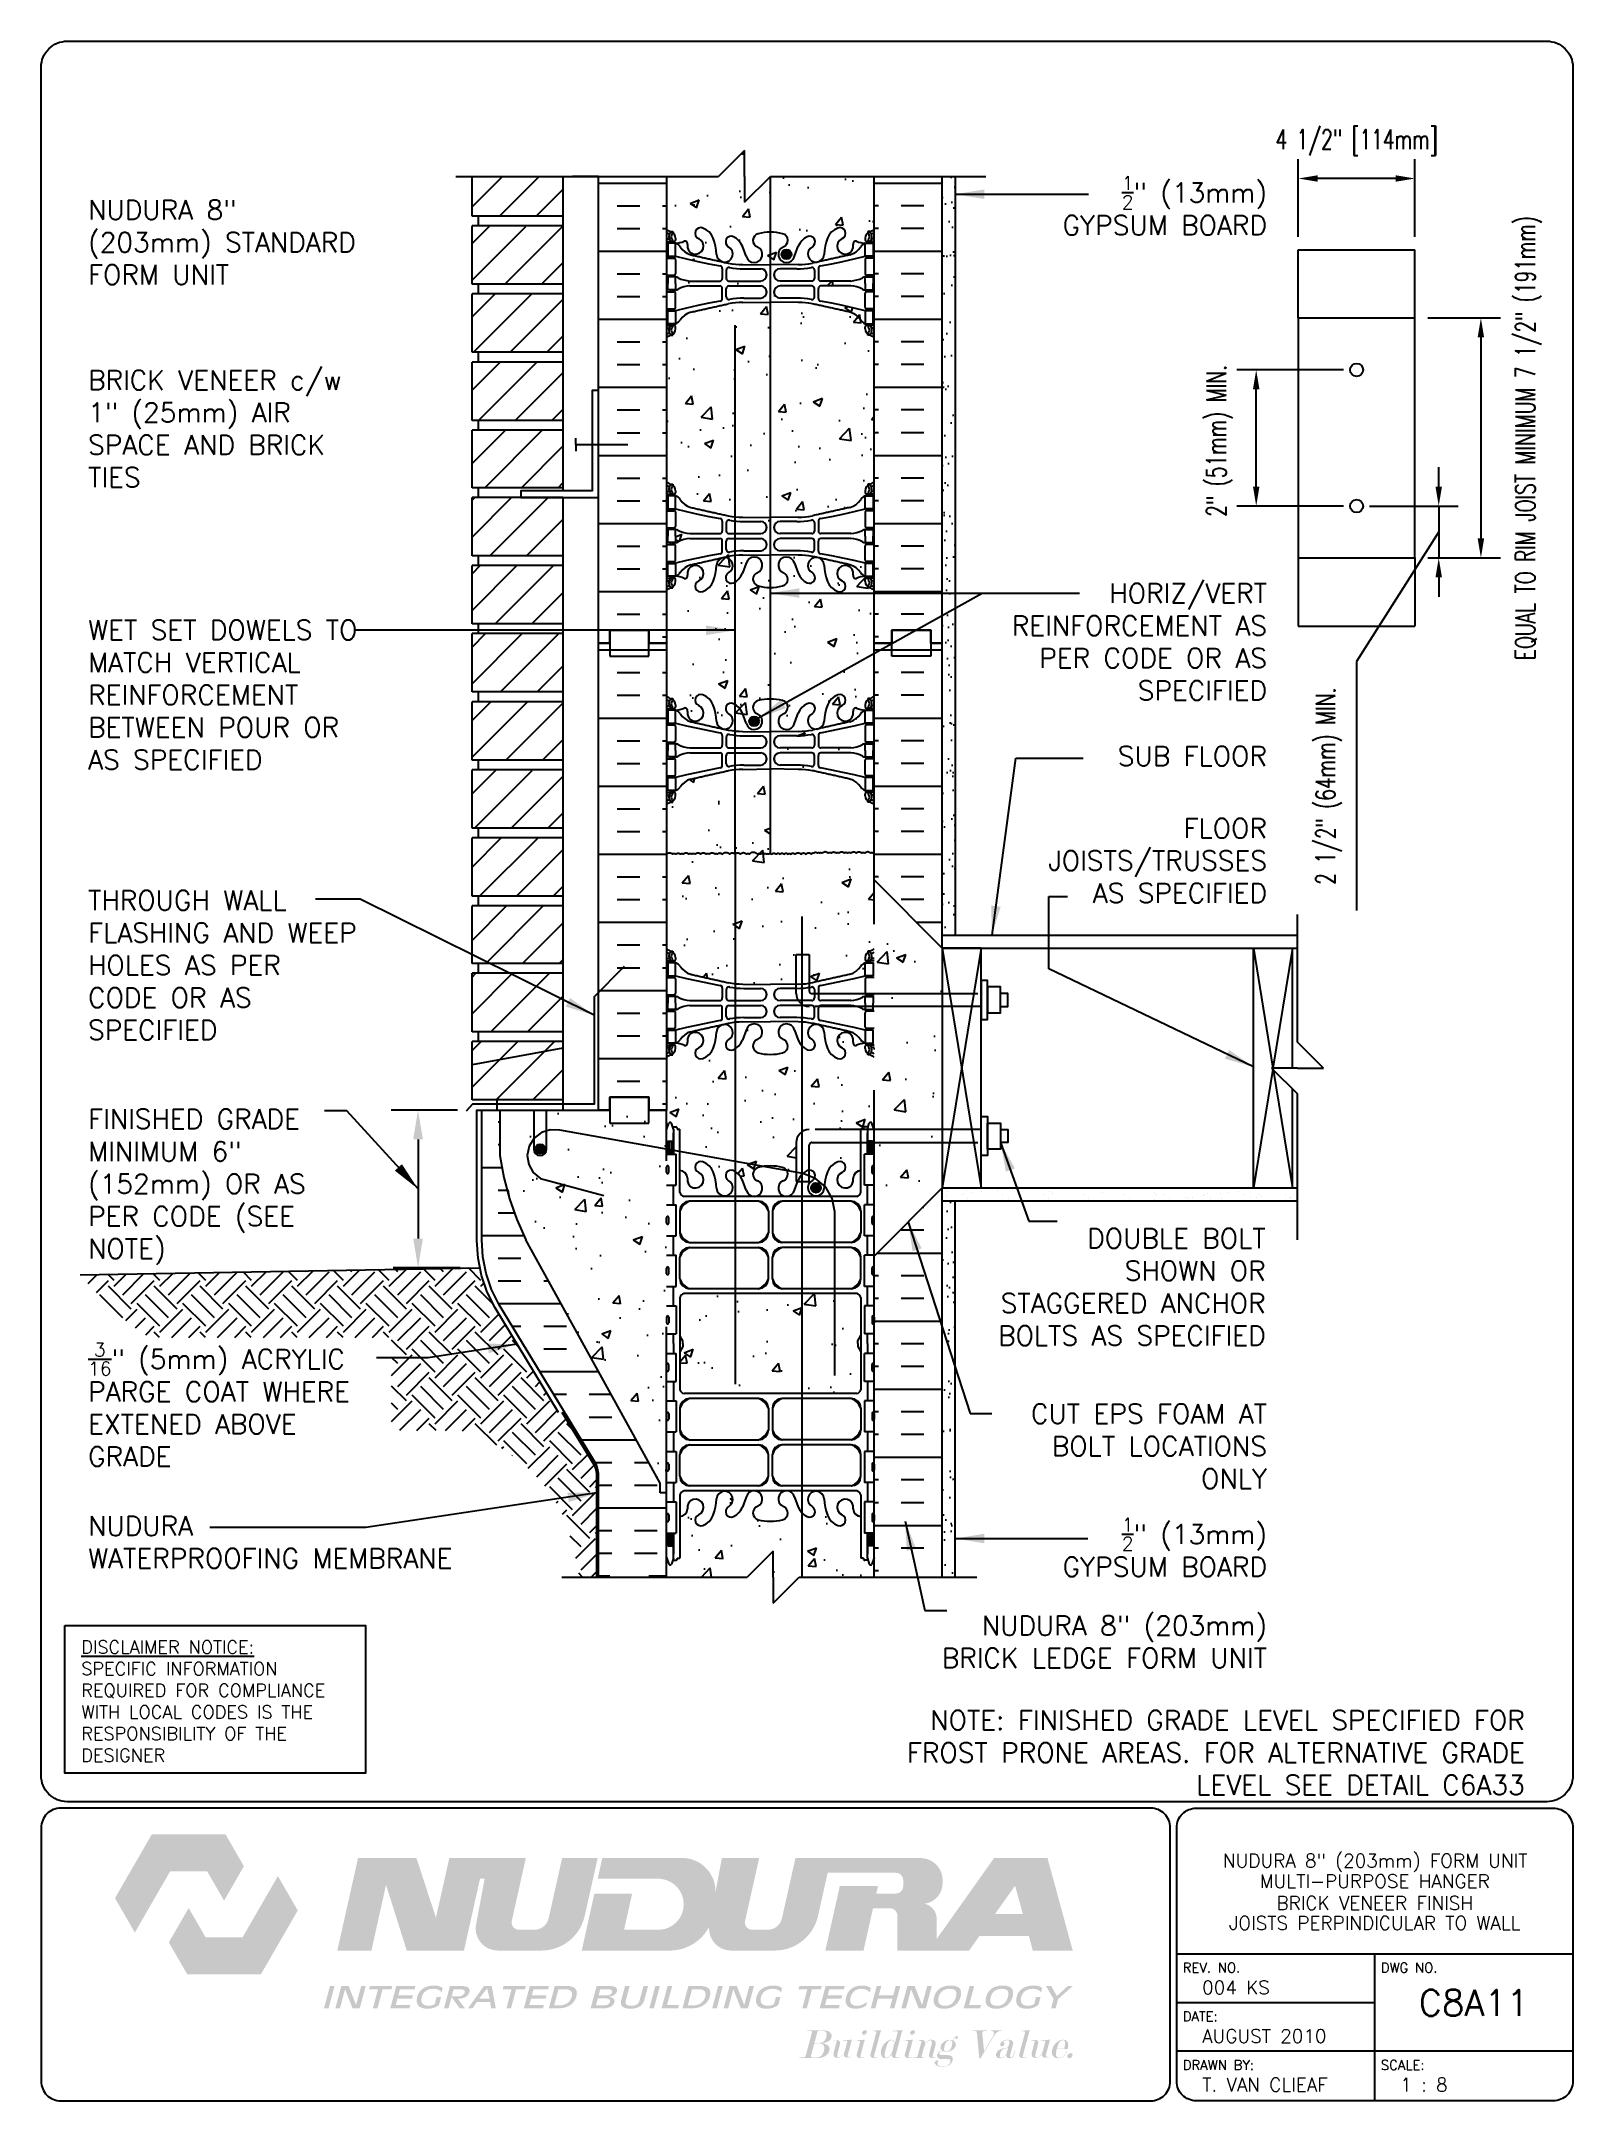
# Paper-space layout 'C8A11' of a CAD drawing. Header units: inches. Extents: x 0.42 to 7.8, y 0.49 to 10.41.
# The model-space entities are those that its viewports show. They can reach past a viewport. Long polylines and large blocks are cut down to what shows.
import ezdxf
from ezdxf.enums import TextEntityAlignment as Align

# ---------------------------------------------------------------- set-up
doc = ezdxf.new("R2010")
doc.units = ezdxf.units.IN
doc.header["$LTSCALE"] = 0.5
doc.header["$MEASUREMENT"] = 0
for name, pattern in [('DASHED2', [0.375, 0.25, -0.125]), ('DASHEDX2', [1.5, 1, -0.5]), ('HIDDEN2', [0.1875, 0.125, -0.0625])]:
    doc.linetypes.add(name, pattern=pattern)
for name, color, linetype in [('HATCH', 12, 'Continuous'), ('Hidden2', 12, 'HIDDEN2'), ('LINE15', 9, 'Continuous'), ('LINE18', 9, 'Continuous'), ('line25', 2, 'Continuous'), ('LINE3', 3, 'Continuous'), ('LINE50', 5, 'Continuous'), ('LINE9', 9, 'Continuous'), ('LOGO', 7, 'Continuous'), ('TBK_LINE65', 3, 'Continuous'), ('TBK_TEXT', 4, 'Continuous'), ('TEXT', 4, 'Continuous'), ('Web_Edge', 9, 'Continuous')]:
    doc.layers.add(name, color=color, linetype=linetype)
doc.styles.add('DIM', font='romans.shx', dxfattribs={"width": 0.7})
doc.styles.add('ROMANS', font='romans.shx', dxfattribs={"height": 1.125})
doc.dimstyles.new('ext_12', dxfattribs={"dimscale": 12, "dimtxt": 0.09375, "dimasz": 0.09375, "dimexe": 0.09375, "dimexo": 0.0625, "dimgap": 0.0625, "dimtad": 1, "dimdec": 1, "dimzin": 3, "dimdsep": 46, "dimlunit": 4, "dimtxsty": 'DIM', "dimcen": 0.09, "dimdle": 0.09375, "dimclrt": 4, "dimadec": 0, "dimazin": 0, "dimtfac": 1, "dimtdec": 1, "dimtmove": 2, "dimatfit": 3, "dimfxl": 1, "dimfrac": 2, "dimtolj": 1, "dimtzin": 0, "dimarcsym": 0})
doc.dimstyles.new('ext_8', dxfattribs={"dimscale": 8, "dimtxt": 0.09375, "dimasz": 0.09375, "dimexe": 0.09375, "dimexo": 0.0625, "dimgap": 0.0625, "dimtad": 1, "dimdec": 1, "dimzin": 3, "dimdsep": 46, "dimlunit": 4, "dimtxsty": 'DIM', "dimcen": 0.09, "dimdle": 0.09375, "dimclrt": 4, "dimadec": 0, "dimazin": 0, "dimtfac": 1, "dimtdec": 1, "dimtmove": 2, "dimatfit": 3, "dimfxl": 1, "dimfrac": 2, "dimtolj": 1, "dimtzin": 0, "dimarcsym": 0})
pattern_1 = [(37.5, (148.9799, -53.7493), (-0.031497, 0.963412), [0, -0.76, 0, -0.85, 0, -0.8125]), (7.5, (148.9799, -53.7493), (0.884888, 1.411073), [0, -0.41, 0, -0.685, 0, -0.2625]), (327.5, (148.3649, -53.7493), (1.557071, 0.00283), [0, -0.25, 0, -0.9, 0, -1.175]), (317.5, (148.3649, -53.7493), (1.503063, 0.438838), [0, -0.125, 0, -0.59, 0, -0.675])]

psp = doc.layouts.new('C8A11')

# ---------------------------------------------------------------- texts
at = {"layer": 'TBK_TEXT', "color": 7, "style": 'ROMANS'}
for s, p in [('REV. NO.', (5.9215, 1.107)), ('DWG NO.', (6.876, 1.107)), ('DATE:', (5.9215, 0.8726)), ('DRAWN BY:', (5.9215, 0.6382)), ('SCALE:', (6.876, 0.6382))]:
    psp.add_text(s, height=0.04688, dxfattribs=at).set_placement(p)
at = {"layer": 'TEXT', "insert": (0.6134, 2.7065), "char_height": 0.0625, "width": 1.41371, "attachment_point": 1, "style": 'ROMANS'}
psp.add_mtext('{\\Fromans.shx|c1;\\LDISCLAIMER NOTICE:\\l\\PSPECIFIC INFORMATION REQUIRED FOR COMPLIANCE WITH LOCAL CODES IS THE RESPONSIBILITY OF THE DESIGNER}', dxfattribs=at)

msp = doc.modelspace()

# ---------------------------------------------------------------- texts
at = {"layer": 'TEXT', "char_height": 0.75, "style": 'ROMANS'}
for s, insert, width, attachment_point in [('\\A1;{\\H0.7x;\\S1/2;}" (13mm) GYPSUM BOARD', (183.925, 11.996), 10.5218, 6), ('NUDURA 8" (203mm) STANDARD FORM UNIT', (138.478, 10.583), 11.43486, 4), ('BRICK VENEER c/w 1" (25mm) AIR SPACE AND BRICK TIES', (138.478, 3.396), 11.43486, 4), ('HORIZ/VERT REINFORCEMENT AS PER CODE OR AS SPECIFIED', (183.925, -4.822), 11.43486, 6), ('WET SET DOWELS TO MATCH VERTICAL\\PREINFORCEMENT BETWEEN POUR OR AS SPECIFIED', (138.478, -6.865), 11.43486, 4), ('\\A1;{\\H1x;SUB FLOOR}', (183.925, -9.224), 11.43486, 6), ('\\A1;FLOOR JOISTS/TRUSSES \\PAS SPECIFIED', (183.925, -13.257), 11.43486, 6), ('THROUGH WALL FLASHING AND WEEP HOLES AS PER CODE OR AS SPECIFIED', (138.478, -17.286), 11.43486, 4), ('FINISHED GRADE MINIMUM 6" (152mm) OR AS PER CODE (SEE NOTE)', (138.478, -25.84), 10.75183, 4), ('DOUBLE BOLT SHOWN OR STAGGERED ANCHOR BOLTS AS SPECIFIED', (183.876, -29.692), 11.43486, 6), ('\\A1;{\\H0.7x;\\S3/16;}" (5mm) ACRYLIC PARGE COAT WHERE EXTENED ABOVE GRADE', (138.478, -34.222), 11.43486, 4), ('CUT EPS FOAM AT BOLT LOCATIONS ONLY ', (183.925, -35.829), 11.43486, 6), ('NUDURA \\PWATERPROOFING MEMBRANE ', (138.478, -39.528), 16.25496, 4), ('\\A1;{\\H0.7x;\\S1/2;}" (13mm) GYPSUM BOARD', (183.925, -39.725), 10.73552, 6), ('NUDURA 8" (203mm) BRICK LEDGE FORM UNIT', (183.925, -43.37), 14.1509, 6), ('\\A1;NOTE: FINISHED GRADE LEVEL SPECIFIED FOR FROST PRONE AREAS. FOR ALTERNATIVE GRADE LEVEL SEE DETAIL C6A33', (193.865, -47.643), 27.2137, 6)]:
    msp.add_mtext(s, dxfattribs=dict(at, insert=insert, width=width, attachment_point=attachment_point))

# ---------------------------------------------------------------- blocks, each defined once
blk = doc.blocks.new('TITLEBLOCK-Tag')
at = {"style": 'ROMANS'}
for tag, height, p in [('TITLE_LINE_1', 0.0625, (0.927, -0.1328)), ('TITLE_LINE_2', 0.0625, (0.9294, -0.2258)), ('CENTRE-LINE-3', 0.0625, (0.927, -0.3246)), ('TITLE_LINE_4', 0.0625, (0.927, -0.4299)), ('TITLE_LINE_5', 0.0625, (0.927, -0.526)), ('DWG', 0.125, (1.4043, -0.9102))]:
    blk.add_attdef(tag, text='', height=height, dxfattribs=at).set_placement(p, align=Align.MIDDLE_CENTER)
for tag, p in [('LATEST_REVISION', (0.0954, -0.8366)), ('REVISION_DATE', (0.0954, -1.071)), ('DRAWN_BY', (0.0954, -1.3053)), ('SCALE', (1.0499, -1.3053))]:
    blk.add_attdef(tag, text='', height=0.0469, dxfattribs=at).set_placement(p, align=Align.MIDDLE_LEFT)
blk = doc.blocks.new('*D2')
at = {"layer": 'Defpoints', "color": 0, "transparency": 16777216}
for p in [(185.134, 13.042), (185.134, 10.29), (189.634, 10.29)]:
    blk.add_point(p, dxfattribs=at)
at = {"layer": 'TEXT', "color": 0, "lineweight": -2, "transparency": 16777216}
for p, q in [((185.134, 10.79), (185.134, 13.792)), ((189.634, 10.79), (189.634, 13.792)), ((188.884, 13.042), (185.884, 13.042))]:
    blk.add_line(p, q, dxfattribs=at)
at = {"layer": 'TEXT', "color": 0, "transparency": 16777216}
for points in [[(185.884, 13.167), (185.884, 12.917), (185.134, 13.042)], [(188.884, 13.167), (188.884, 12.917), (189.634, 13.042)]]:
    blk.add_solid(points, dxfattribs=at)
at = {"layer": 'TEXT', "color": 4, "transparency": 16777216, "insert": (187.384, 14.428), "char_height": 0.75, "attachment_point": 5, "style": 'DIM'}
blk.add_mtext('\\A1;4 1/2" [114mm]', dxfattribs=at)
blk = doc.blocks.new('*D3')
at = {"layer": 'Defpoints', "color": 0, "transparency": 16777216}
for p in [(189.634, 7.665), (189.634, -1.585), (192.176, -1.585)]:
    blk.add_point(p, dxfattribs=at)
at = {"layer": 'TEXT', "color": 0, "lineweight": -2, "transparency": 16777216}
for p, q in [((190.134, 7.665), (192.926, 7.665)), ((192.176, 6.915), (192.176, -0.835)), ((190.134, -1.585), (192.926, -1.585))]:
    blk.add_line(p, q, dxfattribs=at)
at = {"layer": 'TEXT', "color": 0, "transparency": 16777216}
for points in [[(192.051, 6.915), (192.301, 6.915), (192.176, 7.665)], [(192.051, -0.835), (192.301, -0.835), (192.176, -1.585)]]:
    blk.add_solid(points, dxfattribs=at)
at = {"layer": 'TEXT', "color": 4, "transparency": 16777216, "insert": (194.014, 3.04), "char_height": 0.75, "attachment_point": 5, "rotation": 90, "style": 'DIM'}
blk.add_mtext('\\A1;EQUAL TO RIM JOIST MINIMUM 7 1/2" (191mm) ', dxfattribs=at)
blk = doc.blocks.new('*D4')
at = {"layer": 'Defpoints', "color": 0, "transparency": 16777216}
for p in [(183.513, 5.665), (187.384, 5.665), (187.384, 0.415)]:
    blk.add_point(p, dxfattribs=at)
at = {"layer": 'TEXT', "color": 0, "lineweight": -2, "transparency": 16777216}
for p, q in [((186.884, 5.665), (182.763, 5.665)), ((183.513, 1.165), (183.513, 4.915)), ((186.884, 0.415), (182.763, 0.415))]:
    blk.add_line(p, q, dxfattribs=at)
at = {"layer": 'TEXT', "color": 0, "transparency": 16777216}
for points in [[(183.388, 4.915), (183.638, 4.915), (183.513, 5.665)], [(183.388, 1.165), (183.638, 1.165), (183.513, 0.415)]]:
    blk.add_solid(points, dxfattribs=at)
at = {"layer": 'TEXT', "color": 4, "transparency": 16777216, "insert": (182.099, 2.93), "char_height": 0.75, "attachment_point": 5, "rotation": 90, "style": 'DIM'}
blk.add_mtext('\\A1;2" (51mm) MIN.', dxfattribs=at)
blk = doc.blocks.new('*D5')
at = {"layer": 'Defpoints', "color": 0, "transparency": 16777216}
for p in [(187.384, 0.415), (189.634, -1.585), (190.549, -1.585)]:
    blk.add_point(p, dxfattribs=at)
at = {"layer": 'TEXT', "color": 0, "lineweight": -2, "transparency": 16777216}
for p, q in [((190.549, 1.165), (190.549, 1.915)), ((187.884, 0.415), (191.299, 0.415)), ((190.549, 0.415), (190.549, -1.585)), ((190.549, 0.415), (190.549, -1.585)), ((190.549, -0.585), (187.384, -5.582)), ((190.134, -1.585), (191.299, -1.585)), ((190.549, -2.335), (190.549, -3.085)), ((187.384, -5.582), (187.384, -15.182))]:
    blk.add_line(p, q, dxfattribs=at)
at = {"layer": 'TEXT', "color": 0, "transparency": 16777216}
for points in [[(190.424, 1.165), (190.674, 1.165), (190.549, 0.415)], [(190.424, -2.335), (190.674, -2.335), (190.549, -1.585)]]:
    blk.add_solid(points, dxfattribs=at)
at = {"layer": 'TEXT', "color": 4, "transparency": 16777216, "insert": (186.313, -10.382), "char_height": 0.75, "attachment_point": 5, "rotation": 90, "style": 'DIM'}
blk.add_mtext('\\A1;2 1/2" (64mm) MIN.', dxfattribs=at)
blk = doc.blocks.new('A$C3BE81C1F')
at = {"layer": 'LINE3'}
for p, q in [((6.106, 0.764), (-3.267, 2.437)), ((-4.004, 0.572), (-1.571, -0.08)), ((7.335, -7.021), (7.335, -0.712))]:
    blk.add_line(p, q, dxfattribs=at)
for centre, radius, start, end in [((-3.509, 1.454), 1.012, 76.18405, 240.69065), ((5.835, -0.712), 1.5, 360, 79.57853)]:
    blk.add_arc(centre, radius, start, end, dxfattribs=at)

# ---------------------------------------------------------------- dimensions: what is measured, and where the dimension line sits
at = {"layer": 'TEXT'}
dim = msp.add_linear_dim(base=(185.134, 13.042), p1=(189.634, 10.29), p2=(185.134, 10.29), dimstyle='ext_8', dxfattribs=at)
dim.commit()
dim.dimension.update_dxf_attribs({"geometry": '*D2', "text_midpoint": (187.384, 14.428), "dimtype": 160})
dim = msp.add_linear_dim(base=(192.176, -1.585), p1=(189.634, 7.665), p2=(189.634, -1.585), angle=90, text='EQUAL TO RIM JOIST MINIMUM 7 1/2" (191mm) ', dimstyle='ext_8', dxfattribs=at)
dim.commit()
dim.dimension.update_dxf_attribs({"geometry": '*D3', "text_midpoint": (194.014, 3.04), "dimtype": 160})
for base, p2, angle, text, override, picture, middle in [((183.513, 5.665), (187.384, 5.665), 90, '2" (51mm) MIN.', {"dimtmove": 2}, '*D4', (182.099, 2.93)), ((190.549, -1.585), (189.634, -1.585), 270, '2 1/2" (64mm) MIN.', {"dimtmove": 1}, '*D5', (187.384, -6.082))]:
    dim = msp.add_linear_dim(base=base, p1=(187.384, 0.415), p2=p2, angle=angle, text=text, dimstyle='ext_8', override=override, dxfattribs=at)
    dim.commit()
    dim.dimension.update_dxf_attribs({"geometry": picture, "text_midpoint": middle, "dimtype": 160})

# ---------------------------------------------------------------- hatches: boundary and pattern name
at = {"layer": 'HATCH'}
h = msp.add_hatch(dxfattribs=at)
h.set_pattern_fill('INSUL', color=256, scale=7, style=0)
h.set_pattern_definition([(0, (-2765.3803, -401.884), (0, 2.625), []), (0, (-2765.3803, -401.009), (0, 2.625), [0.875, -0.875]), (0, (-2765.3803, -400.134), (0, 2.625), [0.875, -0.875])])
h.paths.add_polyline_path([(158.156, -4.875), (158.594, -4.875), (158.594, -4.375), (160.094, -4.375), (160.094, -4.875), (160.781, -4.875), (160.781, 13.125), (160.094, 13.125), (160.094, 13.625), (158.594, 13.625), (158.594, 13.125), (158.156, 13.125)])
h = msp.add_hatch(dxfattribs=at)
h.set_pattern_fill('AR-CONC', color=256, scale=0.5)
h.paths.add_polyline_path([(164.77, 13.114), (163.781, 12.125), (163.781, 13.125), (163.781, 14.125), (162.781, 13.125), (160.781, 13.125), (160.781, 11.091, 0.088416), (160.927, 10.994), (161.017, 10.994), (161.017, 10.952, -0.249069), (161.127, 10.745), (161.127, 10.677, -0.414214), (161.065, 10.615), (161.017, 10.615), (161.017, 10.545), (161.122, 10.545, 0.085348), (161.452, 10.62, -0.669601), (161.584, 10.5, 2.087231), (162.018, 10.725, -1), (162.182, 11.133, -0.21345), (162.574, 10.744, -0.069923), (162.711, 10.1, 1.702394), (163.16, 10.413, -0.940793), (163.364, 10.796, -0.173075), (163.71, 10.43), (163.853, 10.043, 1.612474), (164.284, 10.402, -0.734872), (164.307, 10.913, -0.066822), (164.77, 10.976)])
h.paths.add_polyline_path([(168.781, 13.125), (164.781, 13.125), (164.77, 13.114), (164.77, 10.975, -0.070129), (165.255, 10.913, -0.734872), (165.279, 10.402, 1.612474), (165.71, 10.043), (165.853, 10.43, -0.173075), (166.199, 10.796, -0.940793), (166.402, 10.413, 1.702394), (166.852, 10.1, -0.069923), (166.989, 10.744, -0.21345), (167.381, 11.133, -1), (167.544, 10.725, 2.087231), (167.978, 10.5, -0.669601), (168.111, 10.62, 0.085348), (168.44, 10.545), (168.545, 10.545), (168.545, 10.615), (168.498, 10.615, -0.414214), (168.435, 10.677), (168.435, 10.745, -0.249069), (168.545, 10.952), (168.545, 10.994), (168.635, 10.994, 0.088416), (168.781, 11.091)])
h.paths.add_polyline_path([(165.593, 10.116, -1), (165.218, 10.116, -1)], flags=16)
edge = h.paths.add_edge_path(flags=17)
edge.add_arc((168.435, 6.538), 0.5, 46.21089, 66.42182)
edge.add_line((168.635, 6.996), (168.545, 6.996))
edge.add_line((168.545, 6.996), (168.545, 7.038))
edge.add_arc((168.685, 7.245), 0.25, 180, 235.9442, ccw=False)
edge.add_line((168.435, 7.245), (168.435, 7.312))
edge.add_arc((168.498, 7.312), 0.0625, 90, 180, ccw=False)
edge.add_line((168.498, 7.375), (168.545, 7.375))
edge.add_line((168.545, 7.375), (168.545, 7.445))
edge.add_line((168.545, 7.445), (168.44, 7.445))
edge.add_arc((168.563, 7.788), 0.364, 212.04242, 250.33874, ccw=False)
edge.add_arc((167.64, 7.176), 0.743, 34.22802, 73.81071)
edge.add_spline(control_points=[(167.847, 7.89), (166.409, 8.211)], knot_values=[0, 0, 1, 1], degree=1, periodic=0)
edge.add_arc((165.853, 5.279), 2.984, 79.25462, 90.09947)
edge.add_line((165.848, 8.263), (164.781, 8.279))
edge.add_line((164.781, 8.279), (164.77, 8.279))
edge.add_line((164.77, 8.279), (164.77, -0.028))
edge.add_line((164.77, -0.028), (164.781, -0.028))
edge.add_line((164.781, -0.028), (165.848, -0.012))
edge.add_arc((165.853, 2.972), 2.984, 269.90053, 280.74538)
edge.add_spline(control_points=[(166.409, 0.04), (167.847, 0.361)], knot_values=[0, 0, 1, 1], degree=1, periodic=0)
edge.add_arc((167.64, 1.075), 0.743, 286.18929, 325.77198)
edge.add_arc((168.563, 0.463), 0.364, 109.66126, 147.95758, ccw=False)
edge.add_line((168.44, 0.806), (168.545, 0.806))
edge.add_line((168.545, 0.806), (168.545, 0.876))
edge.add_line((168.545, 0.876), (168.498, 0.876))
edge.add_arc((168.498, 0.939), 0.0625, 180, 270, ccw=False)
edge.add_line((168.435, 0.939), (168.435, 1.006))
edge.add_arc((168.685, 1.006), 0.25, 124.0558, 180, ccw=False)
edge.add_line((168.545, 1.213), (168.545, 1.255))
edge.add_line((168.545, 1.255), (168.635, 1.255))
edge.add_arc((168.435, 1.713), 0.5, 293.57818, 313.78911)
edge.add_line((168.781, 1.352), (168.781, 6.899))
edge = h.paths.add_edge_path(flags=16)
edge.add_line((164.77, 8.279), (163.715, 8.263))
edge.add_arc((163.71, 5.279), 2.984, 89.90053, 100.74538)
edge.add_spline(control_points=[(163.153, 8.211), (161.716, 7.89)], knot_values=[0, 0, 1, 1], degree=1, periodic=0)
edge.add_arc((161.923, 7.176), 0.743, 106.18929, 145.77198)
edge.add_arc((161, 7.788), 0.364, 289.66126, 327.95758, ccw=False)
edge.add_line((161.122, 7.445), (161.017, 7.445))
edge.add_line((161.017, 7.445), (161.017, 7.375))
edge.add_line((161.017, 7.375), (161.065, 7.375))
edge.add_arc((161.065, 7.312), 0.0625, 0, 90, ccw=False)
edge.add_line((161.127, 7.312), (161.127, 7.245))
edge.add_arc((160.877, 7.245), 0.25, 304.0558, 360, ccw=False)
edge.add_line((161.017, 7.038), (161.017, 6.996))
edge.add_line((161.017, 6.996), (160.927, 6.996))
edge.add_arc((161.127, 6.538), 0.5, 113.57818, 133.78911)
edge.add_line((160.781, 6.899), (160.781, 1.352))
edge.add_arc((161.127, 1.713), 0.5, 226.21089, 246.42182)
edge.add_line((160.927, 1.255), (161.017, 1.255))
edge.add_line((161.017, 1.255), (161.017, 1.213))
edge.add_arc((160.877, 1.006), 0.25, 0, 55.9442, ccw=False)
edge.add_line((161.127, 1.006), (161.127, 0.939))
edge.add_arc((161.065, 0.939), 0.0625, -90, 0, ccw=False)
edge.add_line((161.065, 0.876), (161.017, 0.876))
edge.add_line((161.017, 0.876), (161.017, 0.806))
edge.add_line((161.017, 0.806), (161.122, 0.806))
edge.add_arc((161, 0.463), 0.364, 32.04242, 70.33874, ccw=False)
edge.add_arc((161.923, 1.075), 0.743, 214.22802, 253.81071)
edge.add_spline(control_points=[(161.716, 0.361), (163.153, 0.04)], knot_values=[0, 0, 1, 1], degree=1, periodic=0)
edge.add_arc((163.71, 2.972), 2.984, 259.25462, 270.09947)
edge.add_line((163.715, -0.012), (164.77, -0.028))
edge.add_line((164.77, -0.028), (164.77, 8.279))
h.paths.add_polyline_path([(163.425, -2.511, -0.023254), (163.364, -2.545, -0.940793), (163.16, -2.162, 1.702394), (162.711, -1.85, -0.069923), (162.574, -2.493, -0.21345), (162.182, -2.883, -1), (162.018, -2.474, 2.087231), (161.584, -2.249, -0.669601), (161.452, -2.369, 0.085348), (161.122, -2.294), (161.017, -2.294), (161.017, -2.364), (161.065, -2.364, -0.414214), (161.127, -2.426), (161.127, -2.494, -0.249069), (161.017, -2.701), (161.017, -2.743), (160.927, -2.743, 0.088416), (160.781, -2.84), (160.781, -4.875), (160.781, -6.909, 0.088416), (160.927, -7.006), (161.017, -7.006), (161.017, -7.048, -0.249069), (161.127, -7.255), (161.127, -7.323, -0.414214), (161.065, -7.385), (161.017, -7.385), (161.017, -7.455), (161.122, -7.455, 0.085348), (161.452, -7.38, -0.669601), (161.584, -7.5, 2.087231), (162.018, -7.275, -1), (162.182, -6.867, -0.21345), (162.574, -7.256, -0.069923), (162.711, -7.9, 1.702394), (163.16, -7.587, -0.940793), (163.364, -7.204, -0.023254), (163.425, -7.238)], flags=17)
edge = h.paths.add_edge_path()
edge.add_arc((163.71, -12.721), 2.984, 95.48031, 100.74538)
edge.add_spline(control_points=[(163.153, -9.789), (161.716, -10.11)], knot_values=[0, 0, 1, 1], degree=1, periodic=0)
edge.add_arc((161.923, -10.824), 0.743, 106.18929, 145.77198)
edge.add_arc((161, -10.212), 0.364, 289.66126, 327.95758, ccw=False)
edge.add_line((161.122, -10.555), (161.017, -10.555))
edge.add_line((161.017, -10.555), (161.017, -10.625))
edge.add_line((161.017, -10.625), (161.065, -10.625))
edge.add_arc((161.065, -10.688), 0.0625, 0, 90, ccw=False)
edge.add_line((161.127, -10.688), (161.127, -10.755))
edge.add_arc((160.877, -10.755), 0.25, 304.0558, 360, ccw=False)
edge.add_line((161.017, -10.962), (161.017, -11.004))
edge.add_line((161.017, -11.004), (160.927, -11.004))
edge.add_arc((161.127, -11.462), 0.5, 113.57818, 133.78911)
edge.add_line((160.781, -11.101), (160.781, -13.009))
edge.add_arc((160.897, -13.09), 0.141, 35, 145, ccw=False)
edge.add_arc((161.072, -13.051), 0.0737, 35, 145, ccw=False)
edge.add_arc((161.225, -13.073), 0.112, 35, 145, ccw=False)
edge.add_arc((161.369, -13.046), 0.064, 35, 145, ccw=False)
edge.add_arc((161.526, -13.083), 0.128, 35, 145, ccw=False)
edge.add_arc((161.694, -13.053), 0.0769, 35, 145, ccw=False)
edge.add_arc((161.82, -13.053), 0.0769, 35, 145, ccw=False)
edge.add_arc((161.988, -13.083), 0.128, 35, 145, ccw=False)
edge.add_arc((162.198, -13.083), 0.128, 35, 145, ccw=False)
edge.add_arc((162.363, -13.051), 0.0737, 35, 145, ccw=False)
edge.add_arc((162.536, -13.088), 0.138, 35, 145, ccw=False)
edge.add_arc((162.696, -13.042), 0.0576, 35, 145, ccw=False)
edge.add_arc((162.838, -13.075), 0.115, 35, 145, ccw=False)
edge.add_arc((163.071, -13.106), 0.17, 35, 145, ccw=False)
edge.add_arc((163.315, -13.083), 0.128, 31.50701, 145, ccw=False)
edge.add_line((163.425, -13.016), (163.425, -9.751))
h.paths.add_polyline_path([(164.77, -9.721), (163.715, -9.737, 0.024351), (163.425, -9.751), (163.425, -13.003, -0.501993), (163.62, -13.009, -0.520567), (163.866, -13.009, -0.520567), (163.976, -13.009, -0.520567), (164.283, -13.009, -0.520567), (164.388, -13.009, -0.520567), (164.503, -13.009, -0.520567), (164.624, -13.009, -0.520567), (164.713, -13.009, -0.241586), (164.77, -12.979)], flags=17)
edge = h.paths.add_edge_path()
edge.add_arc((168.435, -11.462), 0.5, 46.21089, 66.42182)
edge.add_line((168.635, -11.004), (168.545, -11.004))
edge.add_line((168.545, -11.004), (168.545, -10.962))
edge.add_arc((168.685, -10.755), 0.25, 180, 235.9442, ccw=False)
edge.add_line((168.435, -10.755), (168.435, -10.688))
edge.add_arc((168.498, -10.688), 0.0625, 90, 180, ccw=False)
edge.add_line((168.498, -10.625), (168.545, -10.625))
edge.add_line((168.545, -10.625), (168.545, -10.555))
edge.add_line((168.545, -10.555), (168.44, -10.555))
edge.add_arc((168.563, -10.212), 0.364, 212.04242, 250.33874, ccw=False)
edge.add_arc((167.64, -10.824), 0.743, 34.22802, 73.81071)
edge.add_spline(control_points=[(167.847, -10.11), (166.409, -9.789)], knot_values=[0, 0, 1, 1], degree=1, periodic=0)
edge.add_arc((165.853, -12.721), 2.984, 79.25462, 90.09947)
edge.add_line((165.848, -9.737), (164.781, -9.721))
edge.add_line((164.781, -9.721), (164.77, -9.721))
edge.add_line((164.77, -9.721), (164.77, -12.979))
edge.add_arc((164.771, -13.049), 0.0705, 35, 90.6735, ccw=False)
edge.add_arc((164.917, -13.071), 0.109, 35, 145, ccw=False)
edge.add_arc((165.08, -13.06), 0.0897, 35, 145, ccw=False)
edge.add_arc((165.23, -13.062), 0.0929, 35, 145, ccw=False)
edge.add_arc((165.384, -13.064), 0.0961, 35, 145, ccw=False)
edge.add_arc((165.513, -13.044), 0.0608, 35, 145, ccw=False)
edge.add_arc((165.652, -13.071), 0.109, 35, 145, ccw=False)
edge.add_arc((165.851, -13.086), 0.134, 35, 145, ccw=False)
edge.add_arc((166.059, -13.077), 0.118, 35, 145, ccw=False)
edge.add_arc((166.258, -13.081), 0.125, 35, 145, ccw=False)
edge.add_arc((166.425, -13.023), 0.0661, 57.90038, 167.90038, ccw=False)
edge.add_arc((166.526, -13.013), 0.0801, 35, 145, ccw=False)
edge.add_arc((166.636, -12.998), 0.0544, 35, 145, ccw=False)
edge.add_arc((166.731, -13.013), 0.0686, 42.57173, 137.42827, ccw=False)
edge.add_arc((166.897, -13.048), 0.141, 35, 145, ccw=False)
edge.add_arc((167.072, -13.009), 0.0737, 35, 145, ccw=False)
edge.add_arc((167.225, -13.031), 0.112, 35, 145, ccw=False)
edge.add_arc((167.369, -13.004), 0.064, 35, 145, ccw=False)
edge.add_arc((167.526, -13.04), 0.128, 35, 145, ccw=False)
edge.add_arc((167.694, -13.011), 0.0769, 35, 145, ccw=False)
edge.add_arc((167.82, -13.011), 0.0769, 35, 145, ccw=False)
edge.add_arc((167.988, -13.04), 0.128, 35, 145, ccw=False)
edge.add_arc((168.198, -13.04), 0.128, 35, 145, ccw=False)
edge.add_arc((168.363, -13.009), 0.0737, 35, 145, ccw=False)
edge.add_arc((168.536, -13.046), 0.138, 35, 145, ccw=False)
edge.add_arc((168.696, -13), 0.0576, 35, 145, ccw=False)
edge.add_arc((168.838, -13.033), 0.115, 119.4011, 145, ccw=False)
edge.add_line((168.781, -12.933), (168.781, -11.101))
h.paths.add_polyline_path([(168.781, -4.875), (168.781, -2.84, 0.088416), (168.635, -2.743), (168.545, -2.743), (168.545, -2.701, -0.249069), (168.435, -2.494), (168.435, -2.426, -0.414214), (168.498, -2.364), (168.545, -2.364), (168.545, -2.294), (168.44, -2.294), (168.44, -1.794, 0.015618), (166.715, -1.422, -0.362164), (166.633, -1.324), (166.633, -0.939, -0.414015), (166.733, -0.839), (167.888, -0.838, -0.104585), (168.349, -0.972, 0.109113), (168.44, -0.994), (168.44, -0.744), (168.44, -0.494, 0.109113), (168.349, -0.516, -0.104585), (167.888, -0.649), (166.733, -0.649, -0.414015), (166.633, -0.549), (166.633, -0.164, -0.362164), (166.715, -0.066, 0.015618), (168.44, 0.306), (168.44, 0.806), (168.545, 0.806), (168.545, 0.876), (168.498, 0.876, -0.414214), (168.435, 0.939), (168.435, 1.006, -0.249069), (168.545, 1.213), (168.545, 1.255), (168.635, 1.255, 0.088416), (168.781, 1.352), (168.781, 6.899, 0.088416), (168.635, 6.996), (168.545, 6.996), (168.545, 7.038, -0.249069), (168.435, 7.245), (168.435, 7.312, -0.414214), (168.498, 7.375), (168.545, 7.375), (168.545, 7.445), (168.44, 7.445), (168.44, 7.945, 0.015618), (166.715, 8.316, -0.362164), (166.633, 8.415), (166.633, 8.8, -0.414015), (166.733, 8.9), (167.888, 8.9, -0.104585), (168.349, 8.767, 0.109113), (168.44, 8.745), (168.44, 8.995), (168.44, 9.245, 0.109113), (168.349, 9.223, -0.104585), (167.888, 9.089), (166.733, 9.09, -0.414015), (166.633, 9.19), (166.633, 9.575, -0.362164), (166.715, 9.673, 0.015618), (168.44, 10.045), (168.44, 10.545, -0.087457), (168.103, 10.624, 0.562226), (167.973, 10.521, -2.225841), (167.553, 10.728, 0.951577), (167.393, 11.138, 0.218393), (166.989, 10.744, 0.068226), (166.853, 10.116, -1.753171), (166.402, 10.413, 0.940793), (166.199, 10.796, 0.173075), (165.853, 10.43), (165.71, 10.043, -1.669527), (165.297, 10.41, 0.699655), (165.261, 10.912, 0.070924), (164.77, 10.975), (164.77, 10.976, 0.067617), (164.302, 10.912, 0.699655), (164.266, 10.41, -1.669527), (163.853, 10.043), (163.71, 10.43, 0.173075), (163.364, 10.796, 0.940793), (163.16, 10.413, -1.753171), (162.71, 10.116, 0.068226), (162.574, 10.744, 0.218393), (162.17, 11.138, 0.951577), (162.01, 10.728, -2.225841), (161.589, 10.521, 0.562226), (161.459, 10.624, -0.087457), (161.122, 10.545), (161.122, 10.045, 0.015618), (162.847, 9.673, -0.362164), (162.929, 9.575), (162.929, 9.19, -0.414015), (162.829, 9.09), (161.675, 9.089, -0.104585), (161.214, 9.223, 0.109113), (161.122, 9.245), (161.122, 8.995), (161.122, 8.745, 0.109113), (161.214, 8.767, -0.104585), (161.675, 8.9), (162.829, 8.9, -0.414015), (162.929, 8.8), (162.929, 8.415, -0.362164), (162.847, 8.316, 0.015618), (161.122, 7.945), (161.122, 7.445), (161.017, 7.445), (161.017, 7.375), (161.065, 7.375, -0.414214), (161.127, 7.312), (161.127, 7.245, -0.249069), (161.017, 7.038), (161.017, 6.996), (160.927, 6.996, 0.088416), (160.781, 6.899), (160.781, 1.352, 0.088416), (160.927, 1.255), (161.017, 1.255), (161.017, 1.213, -0.249069), (161.127, 1.006), (161.127, 0.939, -0.414214), (161.065, 0.876), (161.017, 0.876), (161.017, 0.806), (161.122, 0.806), (161.122, 0.306, 0.015618), (162.847, -0.066, -0.362164), (162.929, -0.164), (162.929, -0.549, -0.414015), (162.829, -0.649), (161.675, -0.649, -0.104585), (161.214, -0.516, 0.109113), (161.122, -0.494), (161.122, -0.744), (161.122, -0.994, 0.109113), (161.214, -0.972, -0.104585), (161.675, -0.838), (162.829, -0.839, -0.414015), (162.929, -0.939), (162.929, -1.324, -0.362164), (162.847, -1.422, 0.015618), (161.122, -1.794), (161.122, -2.294, -0.087457), (161.459, -2.373, 0.562226), (161.589, -2.27, -2.225841), (162.01, -2.478, 0.951577), (162.17, -2.887, 0.218393), (162.574, -2.493, 0.068226), (162.71, -1.865, -1.753171), (163.16, -2.162, 0.940793), (163.364, -2.545, 0.023254), (163.425, -2.511), (163.425, -1.326, 0.018988), (163.201, -1.36, -0.470273), (163.082, -1.262), (163.082, -0.939, -0.414214), (163.182, -0.839), (163.425, -0.839), (163.425, -0.649), (163.182, -0.649, -0.414214), (163.082, -0.549), (163.082, -0.226, -0.470273), (163.201, -0.128, 0.018988), (163.425, -0.161), (163.425, 0.002, 0.024351), (163.715, -0.012), (164.77, -0.028), (164.781, -0.028), (164.77, -0.028), (164.77, -0.028), (163.715, -0.012, -0.024351), (163.425, 0.002), (163.425, -0.161, 0.028341), (163.762, -0.18), (164.409, -0.18, -1), (164.409, -0.649), (163.425, -0.649), (163.425, -0.839), (164.409, -0.839, -1), (164.409, -1.308), (163.752, -1.308, 0.027472), (163.425, -1.326), (163.425, -8.423, 0.028341), (163.762, -8.441), (164.409, -8.441, -1), (164.409, -8.91), (163.425, -8.91), (163.425, -9.1), (164.409, -9.1, -1), (164.409, -9.569), (163.752, -9.569, 0.027472), (163.425, -9.588), (163.425, -9.751, -0.024351), (163.715, -9.737), (164.77, -9.721), (164.77, -12.979, -0.247815), (164.828, -13.009, -0.520567), (165.007, -13.009, -0.520567), (165.154, -13.009, -0.520567), (165.306, -13.009, -0.520567), (165.463, -13.009, -0.520567), (165.563, -13.009, -0.520567), (165.741, -13.009, -0.520567), (165.962, -13.009, -0.520567), (166.156, -13.009, -0.520567), (166.36, -13.009, -0.520567), (166.46, -12.967, -0.520567), (166.591, -12.967, -0.520567), (166.68, -12.967, -0.439264), (166.781, -12.967, -0.520567), (167.012, -12.967, -0.520567), (167.133, -12.967, -0.520567), (167.316, -12.967, -0.520567), (167.421, -12.967, -0.520567), (167.631, -12.967, -0.520567), (167.757, -12.967, -0.520567), (167.883, -12.967, -0.520567), (168.093, -12.967, -0.520567), (168.303, -12.967, -0.520567), (168.423, -12.967, -0.520567), (168.649, -12.967, -0.520567), (168.743, -12.967, -0.112163), (168.781, -12.933), (168.781, -11.101, 0.088416), (168.635, -11.004), (168.545, -11.004), (168.545, -10.962, -0.249069), (168.435, -10.755), (168.435, -10.688, -0.414214), (168.498, -10.625), (168.545, -10.625), (168.545, -10.555), (168.44, -10.555), (168.44, -10.055, 0.015618), (166.715, -9.684, -0.362164), (166.633, -9.585), (166.633, -9.2, -0.414015), (166.733, -9.1), (167.888, -9.1, -0.104585), (168.349, -9.233, 0.109113), (168.44, -9.255), (168.44, -9.005), (168.44, -8.755, 0.109113), (168.349, -8.777, -0.104585), (167.888, -8.911), (166.733, -8.91, -0.414015), (166.633, -8.81), (166.633, -8.425, -0.362164), (166.715, -8.327, 0.015618), (168.44, -7.955), (168.44, -7.455), (168.545, -7.455), (168.545, -7.385), (168.498, -7.385, -0.414214), (168.435, -7.323), (168.435, -7.255, -0.249069), (168.545, -7.048), (168.545, -7.006), (168.635, -7.006, 0.088416), (168.781, -6.909)])
h.paths.add_polyline_path([(166.481, -8.487), (166.481, -8.81, -0.414214), (166.381, -8.91), (165.154, -8.91, -1), (165.154, -8.441), (165.811, -8.441, 0.046485), (166.362, -8.389, -0.470273)], flags=16)
h.paths.add_polyline_path([(164.345, -7.884, -1), (163.97, -7.884, -1)], flags=16)
h.paths.add_polyline_path([(166.381, -9.1, -0.414214), (166.481, -9.2), (166.481, -9.523, -0.470273), (166.362, -9.621, 0.047355), (165.801, -9.569), (165.154, -9.569, -1), (165.154, -9.1)], flags=16)
h.paths.add_polyline_path([(166.362, -1.36, 0.047355), (165.801, -1.308), (165.154, -1.308, -1), (165.154, -0.839), (166.381, -0.839, -0.414214), (166.481, -0.939), (166.481, -1.262, -0.470273)], flags=16)
h.paths.add_polyline_path([(166.381, -0.649), (165.154, -0.649, -1), (165.154, -0.18), (165.811, -0.18, 0.046485), (166.362, -0.128, -0.470273), (166.481, -0.226), (166.481, -0.549, -0.414214)], flags=16)
h.paths.add_polyline_path([(166.362, 8.379, 0.047355), (165.801, 8.431), (165.154, 8.431, -1), (165.154, 8.9), (166.381, 8.9, -0.414214), (166.481, 8.8), (166.481, 8.477, -0.470273)], flags=16)
h.paths.add_polyline_path([(164.409, 8.431), (163.752, 8.431, 0.046485), (163.201, 8.379, -0.470273), (163.082, 8.477), (163.082, 8.8, -0.414214), (163.182, 8.9), (164.409, 8.9, -1)], flags=16)
h.paths.add_polyline_path([(166.381, 9.09), (165.154, 9.09, -1), (165.154, 9.559), (165.811, 9.559, 0.046485), (166.362, 9.611, -0.470273), (166.481, 9.513), (166.481, 9.19, -0.414214)], flags=16)
h.paths.add_polyline_path([(164.409, 9.09), (163.182, 9.09, -0.414214), (163.082, 9.19), (163.082, 9.513, -0.470273), (163.201, 9.611, 0.047355), (163.762, 9.559), (164.409, 9.559, -1)], flags=16)
h.paths.add_polyline_path([(168.781, -14), (168.781, -12.933, 0.112163), (168.743, -12.967, 0.520567), (168.649, -12.967, 0.520567), (168.423, -12.967, 0.520567), (168.303, -12.967, 0.520567), (168.093, -12.967, 0.520567), (167.883, -12.967, 0.520567), (167.757, -12.967, 0.520567), (167.631, -12.967, 0.520567), (167.421, -12.967, 0.520567), (167.316, -12.967, 0.520567), (167.133, -12.967, 0.520567), (167.012, -12.967, 0.520567), (166.781, -12.967, 0.439264), (166.68, -12.967, 0.520567), (166.591, -12.967, 0.520567), (166.46, -12.967, 0.520567), (166.36, -13.009, 0.520567), (166.156, -13.009, 0.520567), (165.962, -13.009, 0.520567), (165.741, -13.009, 0.520567), (165.563, -13.009, 0.520567), (165.463, -13.009, 0.520567), (165.306, -13.009, 0.520567), (165.154, -13.009, 0.520567), (165.007, -13.009, 0.520567), (164.828, -13.009, 0.247815), (164.77, -12.979, 0.241586), (164.713, -13.009, 0.520567), (164.624, -13.009, 0.520567), (164.503, -13.009, 0.520567), (164.388, -13.009, 0.520567), (164.283, -13.009, 0.520567), (163.976, -13.009, 0.520567), (163.866, -13.009, 0.520567), (163.62, -13.009, 0.501993), (163.425, -13.003), (163.425, -13.016), (163.425, -17.998, 0.024351), (163.715, -18.012), (164.781, -18.028), (165.778, -18.013), (165.778, -16.875), (166.278, -16.875), (166.278, -18.142, 0.00717), (166.362, -18.128, -0.470273), (166.481, -18.226), (166.481, -18.375), (166.633, -18.375), (166.633, -18.164, -0.362164), (166.715, -18.066, 0.015618), (168.44, -17.694), (168.44, -17.194), (168.545, -17.194), (168.545, -17.124), (168.498, -17.124, -0.414214), (168.435, -17.061), (168.435, -16.994, -0.249069), (168.545, -16.787), (168.545, -16.745), (168.635, -16.745, 0.088416), (168.781, -16.648)])
h.paths.add_polyline_path([(163.425, -20.511, -0.023254), (163.364, -20.545, -0.940793), (163.16, -20.162, 1.702394), (162.711, -19.85, -0.069923), (162.574, -20.493, -0.21345), (162.182, -20.883, -1), (162.018, -20.474, 2.087231), (161.584, -20.249, -0.669601), (161.452, -20.369, 0.085348), (161.122, -20.294), (161.017, -20.294), (161.017, -20.364), (161.065, -20.364, -0.414214), (161.127, -20.426), (161.127, -20.494, -0.249069), (161.017, -20.701), (161.017, -20.743), (160.927, -20.743, 0.088416), (160.781, -20.84), (160.781, -22.875), (160.781, -23.634), (160.86, -23.392, -0.725737), (160.966, -23.373), (161.015, -23.523), (161.141, -23.523, -0.414214), (161.191, -23.573), (161.191, -23.603), (161.291, -23.603), (161.291, -24.476), (163.425, -24.857)])
h.paths.add_polyline_path([(165.998, -20.396, -0.087705), (165.853, -20.179), (165.71, -19.792, 1.612474), (165.279, -20.151, -0.734872), (165.255, -20.662, -0.068475), (164.781, -20.725, -0.068475), (164.307, -20.662, -0.734872), (164.284, -20.151, 1.612474), (163.853, -19.792), (163.71, -20.179, -0.14922), (163.425, -20.511), (163.425, -24.857), (164.49, -25.047, -0.041749), (164.781, -25.025, -0.068475), (165.255, -25.087, -0.201351), (165.42, -25.213), (165.778, -25.277), (165.778, -24.125, -0.248975), (165.998, -23.71)])
h.paths.add_polyline_path([(168.781, -20.84, 0.088416), (168.635, -20.743), (168.545, -20.743), (168.545, -20.701, -0.249069), (168.435, -20.494), (168.435, -20.426, -0.414214), (168.498, -20.364), (168.545, -20.364), (168.545, -20.294), (168.44, -20.294, 0.085348), (168.111, -20.369, -0.669601), (167.978, -20.249, 2.087231), (167.544, -20.474, -1), (167.381, -20.883, -0.21345), (166.989, -20.493, -0.069923), (166.852, -19.85, 1.702394), (166.402, -20.162, -0.940793), (166.199, -20.545, -0.084093), (165.998, -20.396), (165.998, -23.71, -0.149791), (166.278, -23.625), (168.271, -23.625), (168.271, -23.603), (168.371, -23.603), (168.371, -23.573, -0.414214), (168.421, -23.523), (168.547, -23.523), (168.59, -23.392, -0.725737), (168.696, -23.373), (168.778, -23.625), (168.781, -23.625)])
h.paths.add_polyline_path([(168.271, -24.125), (166.378, -24.125, 0.414214), (166.278, -24.225), (166.278, -25.184, -0.552453), (166.489, -25.486, -0.079803), (166.863, -25.78, -0.057125), (166.989, -25.256, -0.21345), (167.381, -24.867, -1), (167.544, -25.275, 2.087231), (167.978, -25.5, -0.380392), (168.271, -25.205)])
h.paths.add_polyline_path([(164.307, -25.087, -0.02665), (164.49, -25.047), (163.425, -24.857), (163.425, -25.238, -0.149222), (163.71, -25.57), (163.853, -25.957, 1.612474), (164.284, -25.598, -0.734872)])
h.paths.add_polyline_path([(165.778, -25.277), (165.42, -25.213, -0.464754), (165.279, -25.598, 1.612474), (165.71, -25.957), (165.833, -25.625), (165.778, -25.625)])
h.paths.add_polyline_path([(162.182, -24.867, -0.21345), (162.574, -25.256, -0.069923), (162.711, -25.9, 1.702394), (163.16, -25.587, -0.940793), (163.364, -25.204, -0.023252), (163.425, -25.238), (163.425, -24.857), (161.291, -24.476), (161.291, -25.205, -0.380397), (161.584, -25.5, 2.087231), (162.018, -25.275, -1)])
h.paths.add_polyline_path([(165.998, -29.945), (161.452, -29.945, 0.268156), (161.291, -30.093), (161.291, -31.562), (161.411, -31.762), (161.411, -31.875), (161.411, -31.987), (161.291, -32.187), (161.291, -33.656, 0.268156), (161.452, -33.804), (165.998, -33.804)])
h.paths.add_polyline_path([(165.998, -29.945), (165.998, -33.804), (168.11, -33.804, 0.268138), (168.271, -33.656), (168.271, -32.187), (168.151, -31.987), (168.151, -31.875), (168.151, -31.762), (168.271, -31.562), (168.271, -30.093, 0.268138), (168.11, -29.945)])
h.paths.add_polyline_path([(165.998, -38.396, -0.087703), (165.853, -38.179), (165.71, -37.792, 1.612474), (165.279, -38.151, -0.734872), (165.255, -38.662, -0.068475), (164.781, -38.725, -0.068475), (164.307, -38.662, -0.734872), (164.284, -38.151, 1.612474), (163.853, -37.792), (163.71, -38.179, -0.173075), (163.364, -38.545, -0.940793), (163.16, -38.162, 1.702394), (162.711, -37.85, -0.069923), (162.574, -38.493, -0.21345), (162.182, -38.883, -1), (162.018, -38.474, 2.087231), (161.584, -38.249, -0.380397), (161.291, -38.544), (161.291, -40.146), (161.191, -40.146), (161.191, -40.176, -0.414214), (161.141, -40.226), (161.015, -40.226), (160.972, -40.357, -0.725737), (160.866, -40.376), (160.781, -40.115), (160.781, -40.875), (163.892, -40.875), (164.892, -39.875), (164.892, -40.875), (164.892, -41.875), (165.892, -40.875), (165.998, -40.875)])
h = msp.add_hatch(dxfattribs=at)
h.set_pattern_fill('INSUL', color=256, scale=7, style=0)
h.set_pattern_definition([(180, (3094.943, -401.884), (0, 2.625), []), (180, (3094.943, -401.009), (0, 2.625), [0.875, -0.875]), (180, (3094.943, -400.134), (0, 2.625), [0.875, -0.875])])
h.paths.add_polyline_path([(171.406, -4.875), (170.969, -4.875), (170.969, -4.375), (169.469, -4.375), (169.469, -4.875), (168.781, -4.875), (168.781, 13.125), (169.469, 13.125), (169.469, 13.625), (170.969, 13.625), (170.969, 13.125), (171.406, 13.125)])
h = msp.add_hatch(dxfattribs=at)
h.set_pattern_fill('ANSI31', color=256, scale=8, style=0)
h.set_pattern_definition([(45, (146.9799, -53.7493), (-0.707107, 0.707107), [])])
h.paths.add_polyline_path([(156.781, -20.224), (153.281, -20.224), (153.281, -22.474), (156.781, -22.474)])
h.paths.add_polyline_path([(156.781, -17.599), (153.281, -17.599), (153.281, -19.849), (156.781, -19.849)])
h.paths.add_polyline_path([(156.781, -15.004), (153.281, -15.004), (153.281, -17.224), (156.781, -17.224)])
h.paths.add_polyline_path([(156.781, -12.379), (153.281, -12.379), (153.281, -14.629), (156.781, -14.629)])
h.paths.add_polyline_path([(156.781, -9.779), (155.156, -9.779), (155.156, -9.754), (153.281, -9.754), (153.281, -12.004), (156.781, -12.004)])
h.paths.add_polyline_path([(156.781, -7.129), (153.281, -7.129), (153.281, -9.379), (156.781, -9.379)])
h.paths.add_polyline_path([(156.781, -4.504), (153.281, -4.504), (153.281, -6.754), (156.781, -6.754)])
h.paths.add_polyline_path([(156.781, -1.879), (153.281, -1.879), (153.281, -4.129), (156.781, -4.129)])
h.paths.add_polyline_path([(156.781, 0.721), (155.156, 0.721), (155.156, 0.746), (153.281, 0.746), (153.281, -1.504), (156.781, -1.504)])
h.paths.add_polyline_path([(156.781, 3.341), (153.281, 3.341), (153.281, 1.121), (156.781, 1.121)])
h.paths.add_polyline_path([(156.781, 5.966), (153.281, 5.966), (153.281, 3.716), (156.781, 3.716)])
h.paths.add_polyline_path([(156.781, 8.591), (153.281, 8.591), (153.281, 6.341), (156.781, 6.341)])
h.paths.add_polyline_path([(156.781, 11.191), (155.156, 11.191), (155.156, 11.216), (153.281, 11.216), (153.281, 8.966), (156.781, 8.966)])
h.paths.add_polyline_path([(156.781, 13.125), (153.281, 13.125), (153.281, 11.591), (156.781, 11.591)])
h = msp.add_hatch(dxfattribs=at)
h.set_pattern_fill('AR-SAND', color=256, scale=0.5, style=0)
h.set_pattern_definition(pattern_1)
h.paths.add_polyline_path([(171.906, 13.125), (171.406, 13.125), (171.406, -4.875), (171.394, -16.125), (171.906, -16.125)])
h = msp.add_hatch(dxfattribs=at)
h.set_pattern_fill('AR-CONC', color=256, scale=0.5)
edge = h.paths.add_edge_path()
edge.add_line((164.77, 8.279), (163.715, 8.263))
edge.add_arc((163.71, 5.279), 2.984, 89.90053, 100.74538)
edge.add_spline(control_points=[(163.153, 8.211), (161.716, 7.89)], knot_values=[0, 0, 1, 1], degree=1, periodic=0)
edge.add_arc((161.923, 7.176), 0.743, 106.18929, 145.77198)
edge.add_arc((161, 7.788), 0.364, 289.66126, 327.95758, ccw=False)
edge.add_line((161.122, 7.445), (161.017, 7.445))
edge.add_line((161.017, 7.445), (161.017, 7.375))
edge.add_line((161.017, 7.375), (161.065, 7.375))
edge.add_arc((161.065, 7.312), 0.0625, 0, 90, ccw=False)
edge.add_line((161.127, 7.312), (161.127, 7.245))
edge.add_arc((160.877, 7.245), 0.25, 304.0558, 360, ccw=False)
edge.add_line((161.017, 7.038), (161.017, 6.996))
edge.add_line((161.017, 6.996), (160.927, 6.996))
edge.add_arc((161.127, 6.538), 0.5, 113.57818, 133.78911)
edge.add_line((160.781, 6.899), (160.781, 1.352))
edge.add_arc((161.127, 1.713), 0.5, 226.21089, 246.42182)
edge.add_line((160.927, 1.255), (161.017, 1.255))
edge.add_line((161.017, 1.255), (161.017, 1.213))
edge.add_arc((160.877, 1.006), 0.25, 0, 55.9442, ccw=False)
edge.add_line((161.127, 1.006), (161.127, 0.939))
edge.add_arc((161.065, 0.939), 0.0625, -90, 0, ccw=False)
edge.add_line((161.065, 0.876), (161.017, 0.876))
edge.add_line((161.017, 0.876), (161.017, 0.806))
edge.add_line((161.017, 0.806), (161.122, 0.806))
edge.add_arc((161, 0.463), 0.364, 32.04242, 70.33874, ccw=False)
edge.add_arc((161.923, 1.075), 0.743, 214.22802, 253.81071)
edge.add_spline(control_points=[(161.716, 0.361), (163.153, 0.04)], knot_values=[0, 0, 1, 1], degree=1, periodic=0)
edge.add_arc((163.71, 2.972), 2.984, 259.25462, 270.09947)
edge.add_line((163.715, -0.012), (164.77, -0.028))
edge.add_line((164.77, -0.028), (164.77, 8.279))
edge = h.paths.add_edge_path()
edge.add_arc((168.435, 6.538), 0.5, 46.21089, 66.42182)
edge.add_line((168.635, 6.996), (168.545, 6.996))
edge.add_line((168.545, 6.996), (168.545, 7.038))
edge.add_arc((168.685, 7.245), 0.25, 180, 235.9442, ccw=False)
edge.add_line((168.435, 7.245), (168.435, 7.312))
edge.add_arc((168.498, 7.312), 0.0625, 90, 180, ccw=False)
edge.add_line((168.498, 7.375), (168.545, 7.375))
edge.add_line((168.545, 7.375), (168.545, 7.445))
edge.add_line((168.545, 7.445), (168.44, 7.445))
edge.add_arc((168.563, 7.788), 0.364, 212.04242, 250.33874, ccw=False)
edge.add_arc((167.64, 7.176), 0.743, 34.22802, 73.81071)
edge.add_spline(control_points=[(167.847, 7.89), (166.409, 8.211)], knot_values=[0, 0, 1, 1], degree=1, periodic=0)
edge.add_arc((165.853, 5.279), 2.984, 79.25462, 90.09947)
edge.add_line((165.848, 8.263), (164.781, 8.279))
edge.add_line((164.781, 8.279), (164.77, 8.279))
edge.add_line((164.77, 8.279), (164.77, -0.028))
edge.add_line((164.77, -0.028), (164.781, -0.028))
edge.add_line((164.781, -0.028), (165.848, -0.012))
edge.add_arc((165.853, 2.972), 2.984, 269.90053, 280.74538)
edge.add_spline(control_points=[(166.409, 0.04), (167.847, 0.361)], knot_values=[0, 0, 1, 1], degree=1, periodic=0)
edge.add_arc((167.64, 1.075), 0.743, 286.18929, 325.77198)
edge.add_arc((168.563, 0.463), 0.364, 109.66126, 147.95758, ccw=False)
edge.add_line((168.44, 0.806), (168.545, 0.806))
edge.add_line((168.545, 0.806), (168.545, 0.876))
edge.add_line((168.545, 0.876), (168.498, 0.876))
edge.add_arc((168.498, 0.939), 0.0625, 180, 270, ccw=False)
edge.add_line((168.435, 0.939), (168.435, 1.006))
edge.add_arc((168.685, 1.006), 0.25, 124.0558, 180, ccw=False)
edge.add_line((168.545, 1.213), (168.545, 1.255))
edge.add_line((168.545, 1.255), (168.635, 1.255))
edge.add_arc((168.435, 1.713), 0.5, 293.57818, 313.78911)
edge.add_line((168.781, 1.352), (168.781, 6.899))
h = msp.add_hatch(dxfattribs=at)
h.set_pattern_fill('INSUL', color=256, scale=7, style=0)
h.set_pattern_definition([(0, (-2765.3803, -419.884), (0, 2.625), []), (0, (-2765.3803, -419.009), (0, 2.625), [0.875, -0.875]), (0, (-2765.3803, -418.134), (0, 2.625), [0.875, -0.875])])
h.paths.add_polyline_path([(158.156, -22.875), (158.594, -22.875), (158.594, -22.375), (160.094, -22.375), (160.094, -22.875), (160.781, -22.875), (160.781, -4.875), (160.094, -4.875), (160.094, -4.375), (158.594, -4.375), (158.594, -4.875), (158.156, -4.875)])
h = msp.add_hatch(dxfattribs=at)
h.set_pattern_fill('INSUL', color=256, scale=7, style=0)
h.set_pattern_definition([(180, (3094.943, -419.884), (0, 2.625), []), (180, (3094.943, -419.009), (0, 2.625), [0.875, -0.875]), (180, (3094.943, -418.134), (0, 2.625), [0.875, -0.875])])
h.paths.add_polyline_path([(168.781, -14), (171.406, -16.625), (171.406, -4.875), (170.969, -4.875), (170.969, -4.375), (169.469, -4.375), (169.469, -4.875), (168.781, -4.875)])
h = msp.add_hatch(dxfattribs=at)
h.set_pattern_fill('AR-CONC', color=256, scale=0.5)
edge = h.paths.add_edge_path()
edge.add_arc((163.315, -13.083), 0.128, 31.50701, 145)
edge.add_arc((163.071, -13.106), 0.17, 35, 145)
edge.add_arc((162.838, -13.075), 0.115, 35, 145)
edge.add_arc((162.696, -13.042), 0.0576, 35, 145)
edge.add_arc((162.536, -13.088), 0.138, 35, 145)
edge.add_arc((162.363, -13.051), 0.0737, 35, 145)
edge.add_arc((162.198, -13.083), 0.128, 35, 145)
edge.add_arc((161.988, -13.083), 0.128, 35, 145)
edge.add_arc((161.82, -13.053), 0.0769, 35, 145)
edge.add_arc((161.694, -13.053), 0.0769, 35, 145)
edge.add_arc((161.526, -13.083), 0.128, 35, 145)
edge.add_arc((161.369, -13.046), 0.064, 35, 145)
edge.add_arc((161.225, -13.073), 0.112, 35, 145)
edge.add_arc((161.072, -13.051), 0.0737, 35, 145)
edge.add_arc((160.897, -13.09), 0.141, 35, 145)
edge.add_line((160.781, -13.009), (160.781, -16.648))
edge.add_arc((161.127, -16.287), 0.5, 226.21089, 246.42182)
edge.add_line((160.927, -16.745), (161.017, -16.745))
edge.add_line((161.017, -16.745), (161.017, -16.787))
edge.add_arc((160.877, -16.994), 0.25, 0, 55.9442, ccw=False)
edge.add_line((161.127, -16.994), (161.127, -17.061))
edge.add_arc((161.065, -17.061), 0.0625, -90, 0, ccw=False)
edge.add_line((161.065, -17.124), (161.017, -17.124))
edge.add_line((161.017, -17.124), (161.017, -17.194))
edge.add_line((161.017, -17.194), (161.122, -17.194))
edge.add_arc((161, -17.537), 0.364, 32.04242, 70.33874, ccw=False)
edge.add_arc((161.923, -16.925), 0.743, 214.22802, 253.81071)
edge.add_spline(control_points=[(161.716, -17.639), (163.153, -17.96)], knot_values=[0, 0, 1, 1], degree=1, periodic=0)
edge.add_arc((163.71, -15.028), 2.984, 259.25462, 264.51969)
edge.add_line((163.425, -17.998), (163.425, -13.016))
h = msp.add_hatch(dxfattribs=at)
h.set_pattern_fill('AR-CONC', color=256, scale=0.5, style=0)
h.set_pattern_definition([(50, (35.3573, -176.5138), (3.5863, -0.31376), [0.375, -4.125]), (355, (35.3573, -176.5138), (-0.693757, 3.76096), [0.3, -3.3]), (100.4514, (35.656, -176.54), (2.892547, 3.4472), [0.3187, -3.50571]), (46.1842, (35.3573, -175.5138), (5.336205, -0.827595), [0.5625, -6.1875]), (96.6356, (35.802, -175.583), (4.67331, 4.87059), [0.47805, -5.25856]), (351.1842, (35.357, -175.514), (4.67331, 4.8706), [0.45, -4.95]), (21, (35.8573, -175.7638), (2.984535, -2.013094), [0.375, -4.125]), (326, (35.8573, -175.7638), (1.216577, 3.62575), [0.3, -3.3]), (71.4514, (36.106, -175.9315), (4.201113, 1.61265), [0.3187, -3.50571]), (37.5, (35.3573, -176.5138), (0.060799, 1.664469), [0, -3.26, 0, -3.35, 0, -3.3125]), (7.5, (35.3573, -176.5138), (1.315348, 1.972059), [0, -1.91, 0, -3.185, 0, -1.2625]), (327.5, (34.2423, -176.5138), (2.669112, -0.112774), [0, -1.25, 0, -3.9, 0, -5.175]), (317.5, (33.7423, -176.5138), (2.91593, 0.500525), [0, -1.625, 0, -2.59, 0, -3.675])])
h.paths.add_polyline_path([(171.406, -19.187), (168.781, -19.187), (168.781, -23.312), (171.406, -23.312)])
h.paths.add_polyline_path([(171.406, -24.75), (171.406, -23.812), (168.781, -23.812), (168.781, -27.375)])
h.paths.add_polyline_path([(168.781, -15.125), (168.781, -18.687), (171.406, -18.687), (171.406, -17.75)])
h = msp.add_hatch(dxfattribs=at)
h.set_pattern_fill('INSUL', color=256, scale=7, style=0)
h.set_pattern_definition([(0, (-2841.7095, -463.4568), (0, 2.625), []), (0, (-2841.7095, -462.5818), (0, 2.625), [0.875, -0.875]), (0, (-2841.7095, -461.7068), (0, 2.625), [0.875, -0.875])])
h.paths.add_polyline_path([(155.356, -27.875, -0.079579), (154.356, -24.625), (154.356, -22.875), (153.656, -22.875), (153.656, -27.875, 0.131652), (154.326, -30.375), (158.064, -36.525, -0.10438), (158.156, -37), (158.156, -40.875), (158.594, -40.875), (158.594, -40.375), (160.094, -40.375), (160.094, -40.875), (160.781, -40.875), (160.781, -37.625), (160.531, -37.625), (160.531, -37.25)])
h = msp.add_hatch(dxfattribs=at)
h.set_pattern_fill('AR-CONC', color=256, scale=0.5, style=0)
h.set_pattern_definition([(50, (-2841.7095, -463.4568), (3.586301, -0.3137607), [0.375, -4.125]), (355, (-2841.7095, -463.4568), (-0.6937567, 3.7609607), [0.3, -3.3]), (100.4514, (-2841.4106, -463.483), (2.892547, 3.4471977), [0.318701, -3.5057106]), (46.1842, (-2841.7095, -462.457), (5.336205, -0.827595), [0.5625, -6.1875]), (96.6356, (-2841.265, -462.526), (4.6733135, 4.870589), [0.478051, -5.258565]), (351.1842, (-2841.7095, -462.457), (4.67331, 4.870593), [0.45, -4.95]), (21, (-2841.2095, -462.7068), (2.9845353, -2.0130945), [0.375, -4.125]), (326, (-2841.2095, -462.7068), (1.2165767, 3.6257502), [0.3, -3.3]), (71.4514, (-2840.9608, -462.8746), (4.201113, 1.6126525), [0.318701, -3.5057106]), (37.5, (-2841.7095, -463.4568), (0.0607993, 1.66446927), [0, -3.26, 0, -3.35, 0, -3.3125]), (7.5, (-2841.7095, -463.4568), (1.3153477, 1.9720586), [0, -1.91, 0, -3.185, 0, -1.2625]), (327.5, (-2842.8245, -463.4568), (2.6691122, -0.11277436), [0, -1.25, 0, -3.9, 0, -5.175]), (317.5, (-2843.3245, -463.4568), (2.9159308, 0.500525), [0, -1.625, 0, -2.59, 0, -3.675])])
h.paths.add_polyline_path([(160.531, -37.25), (160.531, -37.625), (160.781, -37.625), (160.781, -22.875), (156.156, -22.875), (156.156, -24.375, -1), (155.656, -24.375), (155.656, -22.875), (154.356, -22.875), (154.356, -24.625, 0.079579), (155.356, -27.875)])
h = msp.add_hatch(dxfattribs=at)
h.set_pattern_fill('INSUL', color=256, scale=7, style=0)
h.set_pattern_definition([(180, (3094.943, -437.884), (0, 2.625), []), (180, (3094.943, -437.009), (0, 2.625), [0.875, -0.875]), (180, (3094.943, -436.134), (0, 2.625), [0.875, -0.875])])
h.paths.add_polyline_path([(171.406, -25.875), (168.781, -28.5), (168.781, -40.875), (169.469, -40.875), (169.469, -40.375), (170.969, -40.375), (170.969, -40.875), (171.406, -40.875)])
h = msp.add_hatch(dxfattribs=at)
h.set_pattern_fill('AR-SAND', color=256, scale=0.5, style=0)
h.set_pattern_definition(pattern_1)
h.paths.add_polyline_path([(171.906, -26.686), (171.813, -26.375), (171.406, -26.375), (171.406, -40.875), (171.906, -40.875)])
h = msp.add_hatch(dxfattribs=at)
h.set_pattern_fill('EARTH', color=256, scale=5, angle=45, style=0)
h.set_pattern_definition([(45, (71.1986, 8.5656), (1e-16, 1.767767), [1.25, -1.25]), (45, (70.8671, 8.897), (1e-16, 1.767767), [1.25, -1.25]), (45, (70.5357, 9.2285), (1e-16, 1.767767), [1.25, -1.25]), (135, (70.5357, 9.4494), (-1.767767, 2e-16), [1.25, -1.25]), (135, (70.8671, 9.7809), (-1.767767, 2e-16), [1.25, -1.25]), (135, (71.1986, 10.1124), (-1.767767, 2e-16), [1.25, -1.25])])
edge = h.paths.add_edge_path()
edge.add_line((150.178, -31.637), (150.178, -35.209))
edge.add_line((150.178, -35.209), (153.168, -35.24))
edge.add_line((153.168, -35.24), (153.255, -35.28))
edge.add_line((153.255, -35.28), (153.341, -35.32))
edge.add_line((153.341, -35.32), (153.426, -35.361))
edge.add_line((153.426, -35.361), (153.511, -35.403))
edge.add_line((153.511, -35.403), (153.595, -35.445))
edge.add_line((153.595, -35.445), (153.679, -35.487))
edge.add_line((153.679, -35.487), (153.762, -35.531))
edge.add_line((153.762, -35.531), (153.844, -35.575))
edge.add_line((153.844, -35.575), (153.926, -35.619))
edge.add_line((153.926, -35.619), (154.007, -35.664))
edge.add_line((154.007, -35.664), (154.087, -35.71))
edge.add_line((154.087, -35.71), (154.167, -35.756))
edge.add_line((154.167, -35.756), (154.246, -35.803))
edge.add_line((154.246, -35.803), (154.324, -35.85))
edge.add_line((154.324, -35.85), (154.401, -35.898))
edge.add_line((154.401, -35.898), (154.478, -35.947))
edge.add_line((154.478, -35.947), (154.554, -35.996))
edge.add_line((154.554, -35.996), (154.629, -36.046))
edge.add_line((154.629, -36.046), (154.703, -36.097))
edge.add_line((154.703, -36.097), (154.776, -36.148))
edge.add_line((154.776, -36.148), (154.849, -36.2))
edge.add_line((154.849, -36.2), (154.921, -36.253))
edge.add_line((154.921, -36.253), (154.992, -36.306))
edge.add_line((154.992, -36.306), (155.062, -36.36))
edge.add_line((155.062, -36.36), (155.131, -36.415))
edge.add_line((155.131, -36.415), (155.2, -36.47))
edge.add_line((155.2, -36.47), (155.267, -36.526))
edge.add_line((155.267, -36.526), (155.334, -36.583))
edge.add_line((155.334, -36.583), (155.399, -36.64))
edge.add_line((155.399, -36.64), (155.464, -36.699))
edge.add_line((155.464, -36.699), (155.528, -36.758))
edge.add_line((155.528, -36.758), (155.59, -36.817))
edge.add_line((155.59, -36.817), (155.652, -36.878))
edge.add_line((155.652, -36.878), (155.713, -36.939))
edge.add_line((155.713, -36.939), (155.773, -37.001))
edge.add_line((155.773, -37.001), (155.832, -37.064))
edge.add_line((155.832, -37.064), (155.89, -37.127))
edge.add_line((155.89, -37.127), (155.946, -37.192))
edge.add_line((155.946, -37.192), (156.002, -37.257))
edge.add_line((156.002, -37.257), (156.057, -37.323))
edge.add_line((156.057, -37.323), (156.111, -37.389))
edge.add_line((156.111, -37.389), (156.163, -37.457))
edge.add_line((156.163, -37.457), (156.215, -37.525))
edge.add_line((156.215, -37.525), (156.265, -37.594))
edge.add_line((156.265, -37.594), (156.314, -37.664))
edge.add_line((156.314, -37.664), (156.362, -37.735))
edge.add_line((156.362, -37.735), (156.409, -37.807))
edge.add_line((156.409, -37.807), (156.455, -37.879))
edge.add_line((156.455, -37.879), (156.5, -37.953))
edge.add_line((156.5, -37.953), (156.543, -38.027))
edge.add_line((156.543, -38.027), (156.586, -38.102))
edge.add_line((156.586, -38.102), (156.627, -38.178))
edge.add_line((156.627, -38.178), (156.667, -38.255))
edge.add_line((156.667, -38.255), (156.705, -38.332))
edge.add_line((156.705, -38.332), (156.743, -38.411))
edge.add_line((156.743, -38.411), (156.779, -38.49))
edge.add_line((156.779, -38.49), (156.814, -38.571))
edge.add_line((156.814, -38.571), (156.847, -38.652))
edge.add_line((156.847, -38.652), (156.88, -38.734))
edge.add_line((156.88, -38.734), (156.911, -38.817))
edge.add_line((156.911, -38.817), (156.941, -38.901))
edge.add_line((156.941, -38.901), (156.97, -38.986))
edge.add_line((156.97, -38.986), (156.999, -39.071))
edge.add_line((156.999, -39.071), (157.026, -39.157))
edge.add_line((157.026, -39.157), (157.052, -39.243))
edge.add_line((157.052, -39.243), (157.078, -39.331))
edge.add_line((157.078, -39.331), (157.102, -39.418))
edge.add_line((157.102, -39.418), (157.126, -39.507))
edge.add_line((157.126, -39.507), (157.149, -39.596))
edge.add_line((157.149, -39.596), (157.172, -39.685))
edge.add_line((157.172, -39.685), (157.193, -39.775))
edge.add_line((157.193, -39.775), (157.215, -39.865))
edge.add_line((157.215, -39.865), (157.235, -39.955))
edge.add_line((157.235, -39.955), (157.256, -40.046))
edge.add_line((157.256, -40.046), (157.275, -40.138))
edge.add_line((157.275, -40.138), (157.295, -40.229))
edge.add_line((157.295, -40.229), (157.314, -40.321))
edge.add_line((157.314, -40.321), (157.333, -40.413))
edge.add_line((157.333, -40.413), (157.351, -40.505))
edge.add_line((157.351, -40.505), (157.37, -40.597))
edge.add_line((157.37, -40.597), (157.388, -40.69))
edge.add_line((157.388, -40.69), (157.406, -40.782))
edge.add_line((157.406, -40.782), (157.424, -40.875))
edge.add_line((157.424, -40.875), (158.096, -40.875))
edge.add_line((158.096, -40.875), (158.096, -36.992))
edge.add_arc((157.144, -36.975), 0.952, 358.95484, 381.97412)
edge.add_line((158.027, -36.618), (156.759, -34.532))
edge.add_line((156.759, -34.532), (156.616, -34.532))
edge.add_line((156.616, -34.532), (154.165, -30.5))
edge.add_arc((158.656, -27.904), 5.188, 191.64391, 210.02356, ccw=False)
edge.add_line((153.576, -28.951), (138.175, -29.22))
edge.add_line((138.175, -29.22), (138.238, -29.29))
edge.add_line((138.238, -29.29), (138.3, -29.359))
edge.add_line((138.3, -29.359), (138.363, -29.428))
edge.add_line((138.363, -29.428), (138.425, -29.497))
edge.add_line((138.425, -29.497), (138.488, -29.566))
edge.add_line((138.488, -29.566), (138.55, -29.635))
edge.add_line((138.55, -29.635), (138.613, -29.703))
edge.add_line((138.613, -29.703), (138.676, -29.772))
edge.add_line((138.676, -29.772), (138.739, -29.84))
edge.add_line((138.739, -29.84), (138.802, -29.907))
edge.add_line((138.802, -29.907), (138.865, -29.975))
edge.add_line((138.865, -29.975), (138.929, -30.042))
edge.add_line((138.929, -30.042), (138.993, -30.108))
edge.add_line((138.993, -30.108), (139.057, -30.174))
edge.add_line((139.057, -30.174), (139.121, -30.24))
edge.add_line((139.121, -30.24), (139.186, -30.305))
edge.add_line((139.186, -30.305), (139.251, -30.37))
edge.add_line((139.251, -30.37), (139.316, -30.433))
edge.add_line((139.316, -30.433), (139.381, -30.497))
edge.add_line((139.381, -30.497), (139.447, -30.559))
edge.add_line((139.447, -30.559), (139.513, -30.621))
edge.add_line((139.513, -30.621), (139.58, -30.683))
edge.add_line((139.58, -30.683), (139.647, -30.743))
edge.add_line((139.647, -30.743), (139.714, -30.803))
edge.add_line((139.714, -30.803), (139.782, -30.861))
edge.add_line((139.782, -30.861), (139.851, -30.919))
edge.add_line((139.851, -30.919), (139.919, -30.976))
edge.add_line((139.919, -30.976), (139.989, -31.032))
edge.add_line((139.989, -31.032), (140.059, -31.087))
edge.add_line((140.059, -31.087), (140.129, -31.142))
edge.add_line((140.129, -31.142), (140.2, -31.195))
edge.add_line((140.2, -31.195), (140.271, -31.247))
edge.add_line((140.271, -31.247), (140.343, -31.298))
edge.add_line((140.343, -31.298), (140.415, -31.349))
edge.add_line((140.415, -31.349), (140.488, -31.398))
edge.add_line((140.488, -31.398), (140.562, -31.447))
edge.add_line((140.562, -31.447), (140.635, -31.495))
edge.add_line((140.635, -31.495), (140.71, -31.542))
edge.add_line((140.71, -31.542), (140.785, -31.588))
edge.add_line((140.785, -31.588), (140.86, -31.633))
edge.add_line((140.86, -31.633), (140.867, -31.637))
edge.add_line((140.867, -31.637), (150.178, -31.637))
h = msp.add_hatch(dxfattribs=at)
h.set_pattern_fill('AR-CONC', color=256, scale=0.5)
h.paths.add_polyline_path([(168.271, -38.544, -0.380392), (167.978, -38.249, 2.087231), (167.544, -38.474, -1), (167.381, -38.883, -0.21345), (166.989, -38.493, -0.069923), (166.852, -37.85, 1.629604), (166.381, -38.151, -1.059167), (166.175, -38.533, -0.074941), (165.998, -38.396), (165.998, -40.875), (168.781, -40.875), (168.781, -40.115), (168.702, -40.357, -0.725737), (168.596, -40.376), (168.547, -40.226), (168.421, -40.226, -0.414214), (168.371, -40.176), (168.371, -40.146), (168.271, -40.146)])
at = {"layer": 'LINE3'}
for points in [[(165.218, 10.116, 1), (165.593, 10.116, 1)], [(163.97, -7.884, 1), (164.345, -7.884, 1)], [(155.719, -24.375, 1), (156.094, -24.375, 1)], [(166.727, -25.869, 1), (166.352, -25.869, 1)]]:
    msp.add_hatch(color=256, dxfattribs=at).paths.add_polyline_path(points)

# ---------------------------------------------------------------- linework, layer by layer
at = {"layer": 'HATCH', "linetype": 'Continuous'}
for p, q in [((172.906, -16.625), (171.406, -25.875)), ((171.406, -16.625), (172.906, -25.875))]:
    msp.add_line(p, q, dxfattribs=at)
at = {"layer": 'HATCH'}
for p, q in [((183.406, -16.625), (184.156, -21.25)), ((184.906, -16.625), (184.156, -21.25)), ((184.149, -21.294), (183.406, -25.875)), ((184.166, -21.311), (184.906, -25.875)), ((166.316, -23.756), (166.316, -23.756)), ((171.526, -25.937), (171.526, -25.937)), ((171.583, -26.177), (171.583, -26.177)), ((171.618, -26.021), (171.618, -26.021)), ((172.179, -26.145), (172.179, -26.145)), ((172.262, -26.087), (172.262, -26.087)), ((172.331, -25.956), (172.331, -25.956)), ((172.522, -26.053), (172.522, -26.053)), ((172.929, -25.999), (172.929, -25.999)), ((173.556, -25.981), (173.556, -25.981)), ((173.608, -25.91), (173.608, -25.91)), ((173.681, -25.907), (173.681, -25.907)), ((173.737, -26.142), (173.737, -26.142)), ((173.868, -25.876), (173.868, -25.876)), ((174.99, -25.891), (174.99, -25.891)), ((175.294, -26.139), (175.294, -26.139)), ((175.557, -25.998), (175.557, -25.998)), ((175.649, -26.082), (175.649, -26.082)), ((176.269, -25.897), (176.269, -25.897)), ((176.851, -26.136), (176.851, -26.136)), ((177.587, -26.042), (177.587, -26.042)), ((178.408, -26.133), (178.408, -26.133)), ((179.588, -26.059), (179.588, -26.059)), ((179.68, -26.144), (179.68, -26.144)), ((179.965, -26.131), (179.965, -26.131)), ((181.465, -26.17), (181.465, -26.17)), ((181.522, -26.128), (181.522, -26.128)), ((181.618, -26.104), (181.618, -26.104)), ((182.144, -26.081), (182.144, -26.081)), ((182.404, -26.047), (182.404, -26.047)), ((182.811, -25.993), (182.811, -25.993)), ((183.079, -26.125), (183.079, -26.125)), ((183.49, -25.904), (183.49, -25.904)), ((183.619, -26.121), (183.619, -26.121)), ((184.636, -26.122), (184.636, -26.122)), ((172.39, -26.279), (172.39, -26.279)), ((173.947, -26.276), (173.947, -26.276)), ((175.504, -26.273), (175.504, -26.273)), ((175.666, -26.359), (175.666, -26.359)), ((176.975, -26.343), (176.975, -26.343)), ((177.062, -26.271), (177.062, -26.271)), ((178.254, -26.349), (178.254, -26.349)), ((178.619, -26.268), (178.619, -26.268)), ((179.604, -26.3), (179.604, -26.3)), ((180.119, -26.347), (180.119, -26.347)), ((180.176, -26.265), (180.176, -26.265)), ((180.798, -26.258), (180.798, -26.258)), ((180.913, -26.283), (180.913, -26.283)), ((181.059, -26.224), (181.059, -26.224)), ((181.733, -26.262), (181.733, -26.262)), ((182.192, -26.29), (182.192, -26.29)), ((183.29, -26.259), (183.29, -26.259)), ((183.543, -26.241), (183.543, -26.241)), ((183.711, -26.205), (183.711, -26.205)), ((184.847, -26.256), (184.847, -26.256)), ((184.851, -26.224), (184.851, -26.224))]:
    msp.add_line(p, q, dxfattribs=at)
for points in [[(160.781, -13.009, -0.520567), (161.012, -13.009, -0.520567), (161.133, -13.009, -0.520567), (161.316, -13.009, -0.520567), (161.421, -13.009, -0.520567), (161.631, -13.009, -0.520567), (161.757, -13.009, -0.520567), (161.883, -13.009, -0.520567), (162.093, -13.009, -0.520567), (162.303, -13.009, -0.520567), (162.423, -13.009, -0.520567), (162.649, -13.009, -0.520567), (162.743, -13.009, -0.520567), (162.932, -13.009, -0.520567), (163.21, -13.009, -0.520567), (163.42, -13.009, -0.520567), (163.62, -13.009, -0.520567), (163.866, -13.009, -0.520567), (163.976, -13.009, -0.520567), (164.283, -13.009, -0.520567), (164.388, -13.009, -0.520567), (164.503, -13.009, -0.520567), (164.624, -13.009, -0.520567), (164.713, -13.009, -0.520567), (164.828, -13.009, -0.520567), (165.007, -13.009, -0.520567), (165.154, -13.009, -0.520567), (165.306, -13.009, -0.520567), (165.463, -13.009, -0.520567), (165.563, -13.009, -0.520567), (165.741, -13.009, -0.520567), (165.962, -13.009, -0.520567), (166.156, -13.009, -0.520567), (166.36, -13.009, -0.520567), (166.46, -12.967, -0.520567), (166.591, -12.967, -0.520567), (166.68, -12.967, -0.439264), (166.781, -12.967)], [(166.781, -12.967, -0.520567), (167.012, -12.967, -0.520567), (167.133, -12.967, -0.520567), (167.316, -12.967, -0.520567), (167.421, -12.967, -0.520567), (167.631, -12.967, -0.520567), (167.757, -12.967, -0.520567), (167.883, -12.967, -0.520567), (168.093, -12.967, -0.520567), (168.303, -12.967, -0.520567), (168.423, -12.967, -0.520567), (168.649, -12.967, -0.520567), (168.743, -12.967, -0.112163), (168.781, -12.933, -0.112163)]]:
    msp.add_lwpolyline(points, format="xyb", dxfattribs=at)
at = {"layer": 'Hidden2', "color": 9}
for p, q in [((154.356, -22.875), (155.656, -22.875)), ((156.156, -22.875), (158.156, -22.875))]:
    msp.add_line(p, q, dxfattribs=at)
at = {"layer": 'Hidden2'}
for p, q in [((154.356, -22.875), (155.656, -22.875)), ((155.656, -22.875), (155.656, -24.375)), ((156.156, -22.875), (158.156, -22.875)), ((156.156, -24.375), (156.156, -22.875)), ((160.781, -37.625), (160.781, -22.875))]:
    msp.add_line(p, q, dxfattribs=at)
msp.add_lwpolyline([(158.156, -22.875), (158.594, -22.875), (158.594, -22.375), (160.094, -22.375), (160.094, -22.875), (160.781, -22.875)], dxfattribs=at)
msp.add_arc((155.906, -24.375), 0.25, 180, 0, dxfattribs=at)
at = {"layer": 'LINE15', "linetype": 'HIDDEN2'}
for points in [[(166.278, -18.875, -0.414214), (165.778, -18.375), (165.778, -16.875), (166.278, -16.875), (166.278, -18.275, 0.414214), (166.378, -18.375)], [(166.278, -23.625, 0.414214), (165.778, -24.125), (165.778, -25.625), (166.278, -25.625), (166.278, -24.225, -0.414214), (166.378, -24.125)]]:
    msp.add_lwpolyline(points, format="xyb", dxfattribs=at)
for points in [[(172.906, -18.875), (166.278, -18.875)], [(166.378, -18.375), (172.906, -18.375)], [(172.906, -23.625), (166.278, -23.625)], [(166.378, -24.125), (172.906, -24.125)]]:
    msp.add_lwpolyline(points, dxfattribs=at)
at = {"layer": 'LINE18'}
for points in [[(172.906, -19.375), (173.156, -19.375), (173.156, -17.875), (172.906, -17.875)], [(173.156, -19.125), (173.656, -19.125), (173.656, -18.125), (173.156, -18.125)], [(172.906, -23.125), (173.156, -23.125), (173.156, -24.625), (172.906, -24.625)], [(173.156, -23.375), (173.656, -23.375), (173.656, -24.375), (173.156, -24.375)]]:
    msp.add_lwpolyline(points, close=True, dxfattribs=at)
for points in [[(173.656, -18.875), (173.937, -18.875), (173.937, -18.375), (173.656, -18.375)], [(173.656, -23.625), (173.937, -23.625), (173.937, -24.125), (173.656, -24.125)]]:
    msp.add_lwpolyline(points, dxfattribs=at)
at = {"layer": 'line25'}
for p, q in [((153.281, 11.591), (153.281, 13.125)), ((156.781, 13.125), (156.781, 0.996)), ((160.781, 13.125), (160.781, -4.875)), ((168.781, -4.875), (168.781, 13.125)), ((156.781, 11.591), (153.281, 11.591)), ((153.281, 8.966), (153.281, 11.216)), ((156.781, 11.216), (153.281, 11.216)), ((153.531, 11.216), (153.531, 11.591)), ((156.781, 8.966), (153.281, 8.966)), ((153.531, 8.591), (153.531, 8.966)), ((156.781, 8.591), (153.281, 8.591)), ((153.281, 6.341), (153.281, 8.591)), ((156.781, 6.341), (153.281, 6.341)), ((153.281, 3.716), (153.281, 5.966)), ((156.781, 5.966), (153.281, 5.966)), ((153.531, 5.966), (153.531, 6.341)), ((156.781, 3.716), (153.281, 3.716)), ((153.281, 1.121), (153.281, 3.341)), ((156.781, 3.341), (153.281, 3.341)), ((153.531, 3.341), (153.531, 3.716)), ((156.781, 1.121), (153.281, 1.121)), ((153.531, 0.746), (153.531, 1.121)), ((153.281, -1.504), (153.281, 0.746)), ((156.781, 0.746), (153.281, 0.746)), ((156.781, 0.746), (156.781, -22.849)), ((156.781, -1.504), (153.281, -1.504)), ((153.531, -1.879), (153.531, -1.504)), ((153.281, -4.129), (153.281, -1.879)), ((156.781, -1.879), (153.281, -1.879)), ((156.781, -4.129), (153.281, -4.129)), ((156.781, -4.504), (153.281, -4.504)), ((153.281, -6.754), (153.281, -4.504)), ((153.531, -4.504), (153.531, -4.129)), ((160.781, -4.875), (160.781, -22.875)), ((168.781, -14), (168.781, -4.875)), ((156.781, -6.754), (153.281, -6.754)), ((156.781, -7.129), (153.281, -7.129)), ((153.281, -9.379), (153.281, -7.129)), ((153.531, -7.129), (153.531, -6.754)), ((156.781, -9.379), (153.281, -9.379)), ((153.531, -9.754), (153.531, -9.379)), ((156.781, -9.754), (153.281, -9.754)), ((153.281, -12.004), (153.281, -9.754)), ((156.781, -12.004), (153.281, -12.004)), ((156.781, -12.379), (153.281, -12.379)), ((153.281, -14.629), (153.281, -12.379)), ((153.531, -12.379), (153.531, -12.004)), ((171.406, -16.625), (168.781, -14)), ((156.781, -14.629), (153.281, -14.629)), ((156.781, -15.004), (153.281, -15.004)), ((153.281, -17.224), (153.281, -15.004)), ((153.531, -15.004), (153.531, -14.629)), ((171.406, -16.625), (185.105, -16.625)), ((183.406, -25.875), (183.406, -16.625)), ((184.906, -21.25), (184.906, -16.625)), ((156.781, -17.224), (153.281, -17.224)), ((153.531, -17.599), (153.531, -17.224)), ((156.781, -17.599), (153.281, -17.599)), ((153.281, -19.849), (153.281, -17.599)), ((156.781, -19.849), (153.281, -19.849)), ((153.531, -20.224), (153.531, -19.849)), ((156.781, -20.224), (153.281, -20.224)), ((153.281, -22.474), (153.281, -20.224)), ((184.906, -25.875), (184.906, -22.051)), ((156.781, -22.474), (153.281, -22.474)), ((154.231, -22.474), (154.231, -22.849)), ((154.356, -22.875), (154.356, -24.625)), ((160.781, -24.57), (161.146, -24.57)), ((161.146, -25.77), (161.146, -24.57)), ((168.781, -24.57), (168.416, -24.57)), ((168.416, -25.77), (168.416, -24.57)), ((160.781, -25.77), (161.146, -25.77)), ((168.781, -25.77), (168.416, -25.77)), ((171.406, -25.875), (168.781, -28.5)), ((171.406, -25.875), (185.105, -25.875)), ((160.781, -26.52), (161.146, -26.52)), ((161.146, -27.72), (161.146, -26.52)), ((168.781, -26.52), (168.416, -26.52)), ((168.416, -27.72), (168.416, -26.52)), ((160.781, -27.72), (161.146, -27.72)), ((168.781, -27.72), (168.416, -27.72)), ((160.531, -37.25), (155.356, -27.875)), ((160.781, -28.47), (161.146, -28.47)), ((161.146, -29.67), (161.146, -28.47)), ((168.781, -28.47), (168.416, -28.47)), ((168.416, -29.67), (168.416, -28.47)), ((168.781, -40.875), (168.781, -28.5)), ((160.781, -29.67), (161.146, -29.67)), ((168.781, -29.67), (168.416, -29.67)), ((160.781, -30.42), (161.146, -30.42)), ((161.146, -30.42), (161.146, -31.5)), ((168.781, -30.42), (168.416, -30.42)), ((168.416, -30.42), (168.416, -31.5)), ((160.781, -31.5), (161.146, -31.5)), ((168.781, -31.5), (168.416, -31.5)), ((160.781, -32.25), (161.146, -32.25)), ((161.146, -33.33), (161.146, -32.25)), ((168.781, -32.25), (168.416, -32.25)), ((168.416, -33.33), (168.416, -32.25)), ((160.781, -33.33), (161.146, -33.33)), ((168.781, -33.33), (168.416, -33.33)), ((160.781, -34.08), (161.146, -34.08)), ((161.146, -34.08), (161.146, -35.28)), ((168.781, -34.08), (168.416, -34.08)), ((168.416, -34.08), (168.416, -35.28)), ((160.781, -35.28), (161.146, -35.28)), ((168.781, -35.28), (168.416, -35.28)), ((160.781, -36.03), (161.146, -36.03)), ((161.146, -36.03), (161.146, -37.23)), ((168.781, -36.03), (168.416, -36.03)), ((168.416, -36.03), (168.416, -37.23)), ((160.531, -37.625), (160.531, -37.25)), ((160.781, -37.23), (161.146, -37.23)), ((168.781, -37.23), (168.416, -37.23)), ((160.781, -37.625), (160.531, -37.625)), ((160.781, -40.875), (160.781, -37.625)), ((160.781, -37.98), (161.146, -37.98)), ((161.146, -37.98), (161.146, -39.18)), ((168.781, -37.98), (168.416, -37.98)), ((168.416, -37.98), (168.416, -39.18)), ((160.781, -39.18), (161.146, -39.18)), ((168.781, -39.18), (168.416, -39.18))]:
    msp.add_line(p, q, dxfattribs=at)
at = {"layer": 'line25', "linetype": 'Continuous'}
msp.add_lwpolyline([(171.406, -25.875), (172.906, -25.875), (172.906, -16.625), (171.406, -16.625)], close=True, dxfattribs=at)
at = {"layer": 'line25'}
msp.add_arc((165.002, -23.128), 10.75, 188.00281, 206.20265, dxfattribs=at)
at = {"layer": 'LINE3'}
for p, q in [((164.77, 13.114), (164.77, -12.979)), ((163.425, -13.024), (163.425, 7.384)), ((163.425, -13.024), (163.425, -33.432)), ((165.998, -15.404), (165.998, -40.875))]:
    msp.add_line(p, q, dxfattribs=at)
for centre in [(165.405, 10.116), (164.157, -7.884), (155.906, -24.375), (166.54, -25.869)]:
    msp.add_circle(centre, 0.188, dxfattribs=at)
at = {"layer": 'LINE50'}
for p, q in [((158.156, -4.875), (158.156, 13.125)), ((171.406, -4.875), (171.406, 13.125)), ((158.156, -22.875), (158.156, -4.875)), ((171.406, -16.625), (171.406, -4.875)), ((171.406, -40.875), (171.406, -25.875)), ((138.175, -29.22), (153.576, -28.951))]:
    msp.add_line(p, q, dxfattribs=at)
for points in [[(158.156, -4.875), (158.594, -4.875), (158.594, -4.375), (160.094, -4.375), (160.094, -4.875), (160.781, -4.875)], [(160.781, -4.875), (160.094, -4.875), (160.094, -4.375), (158.594, -4.375), (158.594, -4.875), (158.156, -4.875)], [(171.406, -4.875), (170.969, -4.875), (170.969, -4.375), (169.469, -4.375), (169.469, -4.875), (168.781, -4.875)], [(168.781, -4.875), (169.469, -4.875), (169.469, -4.375), (170.969, -4.375), (170.969, -4.875), (171.406, -4.875)], [(160.781, -22.875), (160.094, -22.875), (160.094, -22.375), (158.594, -22.375), (158.594, -22.875), (158.156, -22.875)], [(158.156, -22.875), (158.594, -22.875), (158.594, -22.375), (160.094, -22.375), (160.094, -22.875), (160.781, -22.875)]]:
    msp.add_lwpolyline(points, dxfattribs=at)
msp.add_lwpolyline([(158.156, -40.875), (158.156, -37, 0.10438), (158.064, -36.525), (154.326, -30.375, -0.131652), (153.656, -27.875), (153.656, -22.875), (154.356, -22.875)], format="xyb", dxfattribs=at)
at = {"layer": 'LINE9'}
for p, q in [((163.781, 14.125), (162.781, 13.125)), ((163.781, 13.125), (163.781, 14.125)), ((152.656, 13.125), (162.781, 13.125)), ((158.156, 13.125), (157.156, 13.125)), ((163.781, 12.125), (164.781, 13.125)), ((163.781, 13.125), (163.781, 12.125)), ((164.781, 13.125), (173.095, 13.125)), ((171.906, 13.125), (171.906, -16.125)), ((185.134, 7.665), (185.134, -1.585)), ((185.134, 7.665), (189.634, 7.665)), ((189.634, -1.585), (189.634, 7.665)), ((157.281, 2.783), (157.281, 3.033)), ((157.281, 2.783), (159.281, 2.783)), ((157.281, 2.783), (157.281, 2.533)), ((185.134, -1.585), (189.634, -1.585)), ((185.105, -20.25), (185.105, -15.33)), ((171.406, -16.125), (185.105, -16.125)), ((157.982, -18.5), (159.156, -17.325)), ((186.105, -21.25), (185.105, -20.25)), ((185.105, -21.25), (184.105, -21.25)), ((184.105, -21.25), (185.105, -22.25)), ((185.105, -21.25), (186.105, -21.25)), ((185.105, -27.875), (185.105, -22.25)), ((160.781, -25.28), (160.781, -25.06)), ((160.781, -25.115), (160.781, -25.115)), ((160.781, -25.225), (160.781, -25.225)), ((160.821, -25.02), (160.821, -25.02)), ((160.821, -25.32), (160.821, -25.32)), ((160.861, -25.28), (160.861, -25.06)), ((168.701, -25.28), (168.701, -25.06)), ((168.741, -25.02), (168.741, -25.02)), ((168.741, -25.32), (168.741, -25.32)), ((168.781, -25.28), (168.781, -25.06)), ((168.781, -25.115), (168.781, -25.115)), ((168.781, -25.225), (168.781, -25.225)), ((160.821, -26.97), (160.821, -26.97)), ((168.741, -26.97), (168.741, -26.97)), ((171.406, -26.375), (185.105, -26.375)), ((171.906, -40.875), (171.906, -26.375)), ((160.781, -27.23), (160.781, -27.01)), ((160.781, -27.065), (160.781, -27.065)), ((160.781, -27.175), (160.781, -27.175)), ((160.821, -27.27), (160.821, -27.27)), ((160.861, -27.23), (160.861, -27.01)), ((168.701, -27.23), (168.701, -27.01)), ((168.741, -27.27), (168.741, -27.27)), ((168.781, -27.23), (168.781, -27.01)), ((168.781, -27.065), (168.781, -27.065)), ((168.781, -27.175), (168.781, -27.175)), ((160.781, -29.18), (160.781, -28.96)), ((160.781, -29.015), (160.781, -29.015)), ((160.781, -29.125), (160.781, -29.125)), ((160.821, -28.92), (160.821, -28.92)), ((160.821, -29.22), (160.821, -29.22)), ((160.861, -29.18), (160.861, -28.96)), ((168.701, -29.18), (168.701, -28.96)), ((168.741, -28.92), (168.741, -28.92)), ((168.741, -29.22), (168.741, -29.22)), ((168.781, -29.18), (168.781, -28.96)), ((168.781, -29.015), (168.781, -29.015)), ((168.781, -29.125), (168.781, -29.125)), ((160.781, -30.85), (160.781, -31.07)), ((160.781, -30.905), (160.781, -30.905)), ((160.821, -30.81), (160.821, -30.81)), ((160.861, -30.85), (160.861, -31.07)), ((168.701, -30.85), (168.701, -31.07)), ((168.741, -30.81), (168.741, -30.81)), ((168.781, -30.85), (168.781, -31.07)), ((168.781, -30.905), (168.781, -30.905)), ((160.781, -31.015), (160.781, -31.015)), ((160.821, -31.11), (160.821, -31.11)), ((168.741, -31.11), (168.741, -31.11)), ((168.781, -31.015), (168.781, -31.015)), ((160.781, -32.9), (160.781, -32.68)), ((160.781, -32.735), (160.781, -32.735)), ((160.781, -32.845), (160.781, -32.845)), ((160.821, -32.64), (160.821, -32.64)), ((160.821, -32.94), (160.821, -32.94)), ((160.861, -32.9), (160.861, -32.68)), ((168.701, -32.9), (168.701, -32.68)), ((168.741, -32.64), (168.741, -32.64)), ((168.741, -32.94), (168.741, -32.94)), ((168.781, -32.9), (168.781, -32.68)), ((168.781, -32.735), (168.781, -32.735)), ((168.781, -32.845), (168.781, -32.845)), ((160.781, -34.57), (160.781, -34.79)), ((160.781, -34.625), (160.781, -34.625)), ((160.781, -34.735), (160.781, -34.735)), ((160.821, -34.53), (160.821, -34.53)), ((160.821, -34.83), (160.821, -34.83)), ((160.861, -34.57), (160.861, -34.79)), ((168.701, -34.57), (168.701, -34.79)), ((168.741, -34.53), (168.741, -34.53)), ((168.741, -34.83), (168.741, -34.83)), ((168.781, -34.57), (168.781, -34.79)), ((168.781, -34.625), (168.781, -34.625)), ((168.781, -34.735), (168.781, -34.735)), ((160.781, -36.52), (160.781, -36.74)), ((160.861, -36.52), (160.861, -36.74)), ((168.701, -36.52), (168.701, -36.74)), ((168.781, -36.52), (168.781, -36.74)), ((160.781, -36.575), (160.781, -36.575)), ((160.781, -36.685), (160.781, -36.685)), ((160.821, -36.78), (160.821, -36.78)), ((168.741, -36.78), (168.741, -36.78)), ((168.781, -36.575), (168.781, -36.575)), ((168.781, -36.685), (168.781, -36.685)), ((160.781, -38.47), (160.781, -38.69)), ((160.781, -38.525), (160.781, -38.525)), ((160.781, -38.635), (160.781, -38.635)), ((160.821, -38.43), (160.821, -38.43)), ((160.821, -38.73), (160.821, -38.73)), ((160.861, -38.47), (160.861, -38.69)), ((168.701, -38.47), (168.701, -38.69)), ((168.741, -38.43), (168.741, -38.43)), ((168.741, -38.73), (168.741, -38.73)), ((168.781, -38.47), (168.781, -38.69)), ((168.781, -38.525), (168.781, -38.525)), ((168.781, -38.635), (168.781, -38.635)), ((164.892, -39.875), (163.892, -40.875)), ((164.892, -40.875), (164.892, -39.875)), ((156.736, -40.875), (163.892, -40.875)), ((164.892, -40.875), (164.892, -41.875)), ((164.892, -41.875), (165.892, -40.875)), ((165.892, -40.875), (172.737, -40.875))]:
    msp.add_line(p, q, dxfattribs=at)
at = {"layer": 'LINE9', "linetype": 'HIDDEN2'}
for p, q in [((185.134, 10.29), (189.634, 10.29)), ((185.134, 7.665), (185.134, 10.29)), ((189.634, 7.665), (189.634, 10.29)), ((185.134, -1.585), (185.134, -4.21)), ((189.634, -1.585), (189.634, -4.21)), ((185.134, -4.21), (189.634, -4.21)), ((168.781, -28.5), (168.781, -14))]:
    msp.add_line(p, q, dxfattribs=at)
at = {"layer": 'LINE9', "linetype": 'DASHED2'}
msp.add_line((156.781, -20.484), (153.281, -21.132), dxfattribs=at)
at = {"layer": 'LINE9'}
msp.add_lwpolyline([(158.156, 4.871), (157.906, 4.871), (157.906, 0.996), (155.156, 0.996), (155.156, 0.746), (158.156, 0.746)], close=True, dxfattribs=at)
at = {"layer": 'LINE9', "linetype": 'DASHED2', "ltscale": 0.15}
for points in [[(158.594, -4.875), (158.594, -4.875), (158.594, -5.375), (160.094, -5.375), (160.094, -4.875), (160.094, -4.875)], [(170.969, -4.875), (170.969, -4.875), (170.969, -5.375), (169.469, -5.375), (169.469, -4.875), (169.469, -4.875)]]:
    msp.add_lwpolyline(points, dxfattribs=at)
at = {"layer": 'LINE9'}
msp.add_lwpolyline([(157.982, -18.5), (157.982, -22.65), (153.294, -22.65), (153.056, -22.909)], dxfattribs=at)
msp.add_lwpolyline([(156.616, -34.532), (154.165, -30.5, -0.131757), (153.469, -27.904), (153.469, -22.875), (158.156, -22.875)], format="xyb", dxfattribs=at)
at = {"layer": 'LINE9', "color": 8, "linetype": 'DASHED2', "ltscale": 0.15}
msp.add_lwpolyline([(158.594, -22.875), (158.594, -22.875), (158.594, -23.375), (160.094, -23.375), (160.094, -22.875), (160.094, -22.875)], dxfattribs=at)
at = {"layer": 'LINE9', "linetype": 'DASHEDX2', "ltscale": 0.1}
msp.add_lwpolyline([(158.096, -40.875), (158.096, -36.992, 0.10078), (158.027, -36.618), (156.759, -34.532)], format="xyb", dxfattribs=at)
at = {"layer": 'LINE9', "linetype": 'HIDDEN2'}
for centre in [(187.384, 5.665), (187.384, 0.415)]:
    msp.add_circle(centre, 0.25, dxfattribs=at)
at = {"layer": 'LINE9'}
for centre, start, end in [((160.821, -25.06), 90, 180), ((160.821, -25.28), 180, 270), ((160.821, -25.06), 360, 90), ((160.821, -25.28), 270, 0), ((168.741, -25.06), 90, 180), ((168.741, -25.28), 180, 270), ((168.741, -25.06), 0, 90), ((168.741, -25.28), 270, 0), ((160.821, -27.01), 90, 180), ((160.821, -27.01), 360, 90), ((168.741, -27.01), 90, 180), ((168.741, -27.01), 0, 90), ((160.821, -27.23), 180, 270), ((160.821, -27.23), 270, 0), ((168.741, -27.23), 180, 270), ((168.741, -27.23), 270, 0), ((160.821, -28.96), 90, 180), ((160.821, -29.18), 180, 270), ((160.821, -28.96), 360, 90), ((160.821, -29.18), 270, 0), ((168.741, -28.96), 90, 180), ((168.741, -29.18), 180, 270), ((168.741, -28.96), 0, 90), ((168.741, -29.18), 270, 0), ((160.821, -30.85), 90, 180), ((160.821, -30.85), 0, 90), ((168.741, -30.85), 90, 180), ((168.741, -30.85), 360, 90), ((160.821, -31.07), 180, 270), ((160.821, -31.07), 270, 0), ((168.741, -31.07), 180, 270), ((168.741, -31.07), 270, 0), ((160.821, -32.68), 90, 180), ((160.821, -32.9), 180, 270), ((160.821, -32.68), 360, 90), ((160.821, -32.9), 270, 0), ((168.741, -32.68), 90, 180), ((168.741, -32.9), 180, 270), ((168.741, -32.68), 0, 90), ((168.741, -32.9), 270, 0), ((160.821, -34.57), 90, 180), ((160.821, -34.79), 180, 270), ((160.821, -34.57), 0, 90), ((160.821, -34.79), 270, 0), ((168.741, -34.57), 90, 180), ((168.741, -34.79), 180, 270), ((168.741, -34.57), 360, 90), ((168.741, -34.79), 270, 0), ((160.821, -36.52), 90, 180), ((160.821, -36.52), 0, 90), ((168.741, -36.52), 90, 180), ((168.741, -36.52), 360, 90), ((160.821, -36.74), 180, 270), ((160.821, -36.74), 270, 0), ((168.741, -36.74), 180, 270), ((168.741, -36.74), 270, 0), ((160.821, -38.47), 90, 180), ((160.821, -38.69), 180, 270), ((160.821, -38.47), 0, 90), ((160.821, -38.69), 270, 0), ((168.741, -38.47), 90, 180), ((168.741, -38.69), 180, 270), ((168.741, -38.47), 360, 90), ((168.741, -38.69), 270, 0)]:
    msp.add_arc(centre, 0.04, start, end, dxfattribs=at)
at = {"layer": 'TEXT'}
for p, q in [((175.512, -14.632), (176.242, -14.632)), ((152.719, -22.875), (150.159, -22.875)), ((151.198, -24), (151.198, -27.826)), ((152.826, -28.951), (150.24, -28.951))]:
    msp.add_line(p, q, dxfattribs=at)
for points in [[(159.816, 11.828, 0, 0.36, 0), (158.736, 11.828, 0, 0, 0), (145.439, 11.828, 0, 0, 0)], [(153.332, 5.24, 0, 0.36, 0), (152.252, 5.24, 0, 0, 0), (149.911, 5.24, 0, 0, 0)]]:
    msp.add_lwpolyline(points, format="xyseb", dxfattribs=at)
for points in [[(151.011, -24), (151.386, -24), (151.198, -22.875)], [(151.011, -27.826), (151.386, -27.826), (151.198, -28.951)]]:
    msp.add_solid(points, dxfattribs=at)
at = {"layer": 'Web_Edge'}
for p, q in [((160.781, 10.715), (160.859, 10.715)), ((160.781, 10.615), (161.065, 10.615)), ((160.927, 10.994), (161.017, 10.994)), ((160.927, 10.615), (160.927, 10.545)), ((161.017, 10.994), (161.017, 10.952)), ((161.017, 10.615), (161.017, 10.545)), ((161.127, 10.745), (161.127, 10.677)), ((163.853, 10.043), (163.71, 10.43)), ((165.71, 10.043), (165.853, 10.43)), ((168.435, 10.745), (168.435, 10.677)), ((168.781, 10.615), (168.498, 10.615)), ((168.635, 10.994), (168.545, 10.994)), ((168.545, 10.994), (168.545, 10.952)), ((168.545, 10.615), (168.545, 10.545)), ((168.635, 10.615), (168.635, 10.545)), ((168.781, 10.715), (168.703, 10.715)), ((160.781, 9.975), (161.065, 9.975)), ((160.927, 10.045), (160.927, 9.975)), ((161.017, 10.045), (161.017, 9.975)), ((161.127, 9.912), (161.127, 9.377)), ((162.929, 9.575), (162.929, 9.19)), ((163.715, 9.727), (164.781, 9.711)), ((163.762, 9.559), (164.409, 9.559)), ((165.848, 9.727), (164.781, 9.711)), ((165.801, 9.559), (165.154, 9.559)), ((166.633, 9.575), (166.633, 9.19)), ((168.435, 9.912), (168.435, 9.377)), ((168.781, 9.975), (168.498, 9.975)), ((168.545, 10.045), (168.545, 9.975)), ((168.635, 10.045), (168.635, 9.975)), ((160.781, 9.315), (161.065, 9.315)), ((160.927, 9.315), (160.927, 9.245)), ((160.927, 8.675), (160.927, 8.745)), ((161.017, 9.315), (161.017, 9.245)), ((161.017, 8.675), (161.017, 8.745)), ((161.675, 9.089), (162.829, 9.09)), ((161.675, 8.9), (162.829, 8.9)), ((162.929, 8.415), (162.929, 8.8)), ((163.082, 9.513), (163.082, 9.19)), ((163.082, 8.477), (163.082, 8.8)), ((163.182, 9.09), (164.409, 9.09)), ((163.182, 8.9), (164.409, 8.9)), ((166.381, 9.09), (165.154, 9.09)), ((166.381, 8.9), (165.154, 8.9)), ((166.481, 9.513), (166.481, 9.19)), ((166.481, 8.477), (166.481, 8.8)), ((166.633, 8.415), (166.633, 8.8)), ((167.888, 9.089), (166.733, 9.09)), ((167.888, 8.9), (166.733, 8.9)), ((168.781, 9.315), (168.498, 9.315)), ((168.545, 9.315), (168.545, 9.245)), ((168.545, 8.675), (168.545, 8.745)), ((168.635, 9.315), (168.635, 9.245)), ((168.635, 8.675), (168.635, 8.745)), ((160.781, 8.675), (161.065, 8.675)), ((160.781, 8.015), (161.065, 8.015)), ((160.927, 7.945), (160.927, 8.015)), ((161.017, 7.945), (161.017, 8.015)), ((161.127, 8.077), (161.127, 8.612)), ((163.715, 8.263), (164.781, 8.279)), ((163.762, 8.431), (164.409, 8.431)), ((165.848, 8.263), (164.781, 8.279)), ((165.801, 8.431), (165.154, 8.431)), ((168.435, 8.077), (168.435, 8.612)), ((168.781, 8.675), (168.498, 8.675)), ((168.781, 8.015), (168.498, 8.015)), ((168.545, 7.945), (168.545, 8.015)), ((168.635, 7.945), (168.635, 8.015)), ((160.781, 7.375), (161.065, 7.375)), ((160.781, 7.275), (160.859, 7.275)), ((160.927, 7.375), (160.927, 7.445)), ((161.017, 7.375), (161.017, 7.445)), ((161.127, 7.245), (161.127, 7.312)), ((168.435, 7.245), (168.435, 7.312)), ((168.781, 7.375), (168.498, 7.375)), ((168.545, 7.375), (168.545, 7.445)), ((168.635, 7.375), (168.635, 7.445)), ((168.781, 7.275), (168.703, 7.275)), ((160.927, 6.996), (161.017, 6.996)), ((161.017, 6.996), (161.017, 7.038)), ((168.545, 6.996), (168.545, 7.038)), ((168.635, 6.996), (168.545, 6.996)), ((160.781, 0.976), (160.859, 0.976)), ((160.781, 0.876), (161.065, 0.876)), ((160.927, 1.255), (161.017, 1.255)), ((160.927, 0.876), (160.927, 0.806)), ((161.017, 1.255), (161.017, 1.213)), ((161.017, 0.876), (161.017, 0.806)), ((161.127, 1.006), (161.127, 0.939)), ((168.435, 1.006), (168.435, 0.939)), ((168.781, 0.876), (168.498, 0.876)), ((168.635, 1.255), (168.545, 1.255)), ((168.545, 1.255), (168.545, 1.213)), ((168.545, 0.876), (168.545, 0.806)), ((168.635, 0.876), (168.635, 0.806)), ((168.781, 0.976), (168.703, 0.976)), ((160.781, 0.236), (161.065, 0.236)), ((160.927, 0.306), (160.927, 0.236)), ((161.017, 0.306), (161.017, 0.236)), ((161.127, 0.174), (161.127, -0.361)), ((168.435, 0.174), (168.435, -0.361)), ((168.781, 0.236), (168.498, 0.236)), ((168.545, 0.306), (168.545, 0.236)), ((168.635, 0.306), (168.635, 0.236)), ((160.781, -0.424), (161.065, -0.424)), ((160.927, -0.424), (160.927, -0.494)), ((161.017, -0.424), (161.017, -0.494)), ((161.675, -0.649), (162.829, -0.649)), ((162.929, -0.164), (162.929, -0.549)), ((163.082, -0.226), (163.082, -0.549)), ((163.182, -0.649), (164.409, -0.649)), ((163.715, -0.012), (164.781, -0.028)), ((163.762, -0.18), (164.409, -0.18)), ((165.848, -0.012), (164.781, -0.028)), ((165.801, -0.18), (165.154, -0.18)), ((166.381, -0.649), (165.154, -0.649)), ((166.481, -0.226), (166.481, -0.549)), ((166.633, -0.164), (166.633, -0.549)), ((167.888, -0.649), (166.733, -0.649)), ((168.781, -0.424), (168.498, -0.424)), ((168.545, -0.424), (168.545, -0.494)), ((168.635, -0.424), (168.635, -0.494)), ((160.781, -1.064), (161.065, -1.064)), ((160.927, -1.064), (160.927, -0.994)), ((161.017, -1.064), (161.017, -0.994)), ((161.127, -1.661), (161.127, -1.126)), ((161.675, -0.838), (162.829, -0.839)), ((162.929, -1.324), (162.929, -0.939)), ((163.082, -1.262), (163.082, -0.939)), ((163.182, -0.839), (164.409, -0.839)), ((163.715, -1.476), (164.781, -1.46)), ((163.762, -1.308), (164.409, -1.308)), ((165.848, -1.476), (164.781, -1.46)), ((166.381, -0.839), (165.154, -0.839)), ((165.801, -1.308), (165.154, -1.308)), ((166.481, -1.262), (166.481, -0.939)), ((166.633, -1.324), (166.633, -0.939)), ((167.888, -0.838), (166.733, -0.839)), ((168.435, -1.661), (168.435, -1.126)), ((168.781, -1.064), (168.498, -1.064)), ((168.545, -1.064), (168.545, -0.994)), ((168.635, -1.064), (168.635, -0.994)), ((160.781, -1.724), (161.065, -1.724)), ((160.781, -2.364), (161.065, -2.364)), ((160.927, -1.794), (160.927, -1.724)), ((160.927, -2.364), (160.927, -2.294)), ((161.017, -1.794), (161.017, -1.724)), ((161.017, -2.364), (161.017, -2.294)), ((163.853, -1.792), (163.71, -2.179)), ((165.71, -1.792), (165.853, -2.179)), ((168.781, -1.724), (168.498, -1.724)), ((168.781, -2.364), (168.498, -2.364)), ((168.545, -1.794), (168.545, -1.724)), ((168.545, -2.364), (168.545, -2.294)), ((168.635, -1.794), (168.635, -1.724)), ((168.635, -2.364), (168.635, -2.294)), ((160.781, -2.464), (160.859, -2.464)), ((160.927, -2.743), (161.017, -2.743)), ((161.017, -2.743), (161.017, -2.701)), ((161.127, -2.494), (161.127, -2.426)), ((168.435, -2.494), (168.435, -2.426)), ((168.545, -2.743), (168.545, -2.701)), ((168.635, -2.743), (168.545, -2.743)), ((168.781, -2.464), (168.703, -2.464)), ((160.927, -7.006), (161.017, -7.006)), ((161.017, -7.006), (161.017, -7.048)), ((168.635, -7.006), (168.545, -7.006)), ((168.545, -7.006), (168.545, -7.048)), ((160.781, -7.285), (160.859, -7.285)), ((160.781, -7.385), (161.065, -7.385)), ((160.927, -7.385), (160.927, -7.455)), ((161.017, -7.385), (161.017, -7.455)), ((161.127, -7.255), (161.127, -7.323)), ((163.853, -7.957), (163.71, -7.57)), ((165.71, -7.957), (165.853, -7.57)), ((168.435, -7.255), (168.435, -7.323)), ((168.781, -7.385), (168.498, -7.385)), ((168.545, -7.385), (168.545, -7.455)), ((168.635, -7.385), (168.635, -7.455)), ((168.781, -7.285), (168.703, -7.285)), ((160.781, -8.025), (161.065, -8.025)), ((160.781, -8.685), (161.065, -8.685)), ((160.927, -7.955), (160.927, -8.025)), ((160.927, -8.685), (160.927, -8.755)), ((161.017, -7.955), (161.017, -8.025)), ((161.017, -8.685), (161.017, -8.755)), ((161.127, -8.088), (161.127, -8.623)), ((162.929, -8.425), (162.929, -8.81)), ((163.082, -8.487), (163.082, -8.81)), ((163.715, -8.273), (164.781, -8.289)), ((163.762, -8.441), (164.409, -8.441)), ((165.848, -8.273), (164.781, -8.289)), ((165.801, -8.441), (165.154, -8.441)), ((166.481, -8.487), (166.481, -8.81)), ((166.633, -8.425), (166.633, -8.81)), ((168.435, -8.088), (168.435, -8.623)), ((168.781, -8.025), (168.498, -8.025)), ((168.781, -8.685), (168.498, -8.685)), ((168.545, -7.955), (168.545, -8.025)), ((168.545, -8.685), (168.545, -8.755)), ((168.635, -7.955), (168.635, -8.025)), ((168.635, -8.685), (168.635, -8.755)), ((160.781, -9.325), (161.065, -9.325)), ((160.927, -9.325), (160.927, -9.255)), ((161.017, -9.325), (161.017, -9.255)), ((161.127, -9.923), (161.127, -9.388)), ((161.675, -8.911), (162.829, -8.91)), ((161.675, -9.1), (162.829, -9.1)), ((162.929, -9.585), (162.929, -9.2)), ((163.082, -9.523), (163.082, -9.2)), ((163.182, -8.91), (164.409, -8.91)), ((163.182, -9.1), (164.409, -9.1)), ((166.381, -8.91), (165.154, -8.91)), ((166.381, -9.1), (165.154, -9.1)), ((166.481, -9.523), (166.481, -9.2)), ((166.633, -9.585), (166.633, -9.2)), ((167.888, -8.911), (166.733, -8.91)), ((167.888, -9.1), (166.733, -9.1)), ((168.435, -9.923), (168.435, -9.388)), ((168.781, -9.325), (168.498, -9.325)), ((168.545, -9.325), (168.545, -9.255)), ((168.635, -9.325), (168.635, -9.255)), ((160.781, -9.985), (161.065, -9.985)), ((160.927, -10.055), (160.927, -9.985)), ((161.017, -10.055), (161.017, -9.985)), ((163.715, -9.737), (164.781, -9.721)), ((163.762, -9.569), (164.409, -9.569)), ((165.848, -9.737), (164.781, -9.721)), ((165.801, -9.569), (165.154, -9.569)), ((168.781, -9.985), (168.498, -9.985)), ((168.545, -10.055), (168.545, -9.985)), ((168.635, -10.055), (168.635, -9.985)), ((160.781, -10.625), (161.065, -10.625)), ((160.781, -10.725), (160.859, -10.725)), ((160.927, -10.625), (160.927, -10.555)), ((160.927, -11.004), (161.017, -11.004)), ((161.017, -10.625), (161.017, -10.555)), ((161.017, -11.004), (161.017, -10.962)), ((161.127, -10.755), (161.127, -10.688)), ((168.435, -10.755), (168.435, -10.688)), ((168.781, -10.625), (168.498, -10.625)), ((168.545, -10.625), (168.545, -10.555)), ((168.545, -11.004), (168.545, -10.962)), ((168.635, -11.004), (168.545, -11.004)), ((168.635, -10.625), (168.635, -10.555)), ((168.781, -10.725), (168.703, -10.725)), ((160.781, -23.634), (160.866, -23.373)), ((161.041, -23.603), (160.966, -23.373)), ((161.015, -23.523), (161.141, -23.523)), ((161.041, -23.603), (161.041, -24.57)), ((161.181, -23.573), (161.181, -23.573)), ((161.191, -23.573), (161.191, -23.573)), ((161.191, -23.573), (161.191, -23.603)), ((161.191, -23.603), (161.291, -23.603)), ((161.291, -26.05), (161.291, -23.603)), ((168.371, -23.603), (168.271, -23.603)), ((168.271, -26.05), (168.271, -23.603)), ((168.371, -23.573), (168.371, -23.573)), ((168.371, -23.573), (168.371, -23.603)), ((168.547, -23.523), (168.421, -23.523)), ((168.521, -23.603), (168.596, -23.373)), ((168.521, -23.603), (168.521, -24.57)), ((168.781, -23.634), (168.696, -23.373)), ((168.11, -26.198), (161.452, -26.198)), ((163.853, -25.957), (163.71, -25.57)), ((165.71, -25.957), (165.853, -25.57)), ((161.291, -26.761), (161.291, -27.601)), ((164.33, -26.386), (161.666, -26.386)), ((164.705, -26.761), (164.705, -27.601)), ((164.858, -26.76), (164.858, -27.601)), ((167.896, -26.386), (165.233, -26.386)), ((168.271, -26.761), (168.271, -27.601)), ((161.291, -29.383), (161.291, -28.542)), ((161.666, -27.976), (164.33, -27.976)), ((161.666, -28.167), (164.33, -28.167)), ((164.705, -29.383), (164.705, -28.542)), ((164.858, -29.384), (164.858, -28.543)), ((167.896, -27.976), (165.233, -27.976)), ((167.896, -28.167), (165.233, -28.167)), ((168.271, -29.383), (168.271, -28.542)), ((161.291, -30.093), (161.291, -33.656)), ((168.11, -29.945), (161.452, -29.945)), ((164.33, -29.758), (161.666, -29.758)), ((167.896, -29.758), (165.233, -29.758)), ((168.271, -30.093), (168.271, -33.656)), ((161.411, -31.762), (161.291, -31.562)), ((161.411, -31.762), (161.291, -31.562)), ((168.151, -31.762), (168.271, -31.562)), ((168.151, -31.762), (168.271, -31.562)), ((161.411, -31.987), (161.291, -32.187)), ((161.411, -31.987), (161.291, -32.187)), ((161.411, -31.875), (161.411, -31.762)), ((161.411, -31.875), (161.411, -31.762)), ((161.411, -31.875), (161.411, -31.987)), ((161.411, -31.875), (161.411, -31.987)), ((168.151, -31.875), (168.151, -31.762)), ((168.151, -31.875), (168.151, -31.762)), ((168.151, -31.875), (168.151, -31.987)), ((168.151, -31.875), (168.151, -31.987)), ((168.151, -31.987), (168.271, -32.187)), ((168.151, -31.987), (168.271, -32.187)), ((168.11, -33.804), (161.452, -33.804)), ((164.33, -33.991), (161.666, -33.991)), ((167.896, -33.991), (165.233, -33.991)), ((161.291, -34.366), (161.291, -35.207)), ((164.705, -34.366), (164.705, -35.207)), ((164.858, -34.365), (164.858, -35.206)), ((168.271, -34.366), (168.271, -35.207)), ((161.666, -35.582), (164.33, -35.582)), ((167.896, -35.582), (165.233, -35.582)), ((161.291, -36.989), (161.291, -36.148)), ((161.666, -35.773), (164.33, -35.773)), ((164.705, -36.989), (164.705, -36.148)), ((164.858, -36.989), (164.858, -36.149)), ((167.896, -35.773), (165.233, -35.773)), ((168.271, -36.989), (168.271, -36.148)), ((161.291, -37.699), (161.291, -40.146)), ((168.11, -37.551), (161.452, -37.551)), ((164.33, -37.364), (161.666, -37.364)), ((163.853, -37.792), (163.71, -38.179)), ((167.896, -37.364), (165.233, -37.364)), ((165.71, -37.792), (165.853, -38.179)), ((168.271, -37.699), (168.271, -40.146)), ((161.041, -40.146), (161.041, -39.18)), ((168.521, -40.146), (168.521, -39.18)), ((160.781, -40.115), (160.866, -40.376)), ((161.041, -40.146), (160.966, -40.376)), ((161.015, -40.226), (161.141, -40.226)), ((161.191, -40.146), (161.291, -40.146)), ((161.191, -40.146), (161.191, -40.176)), ((161.191, -40.176), (161.191, -40.176)), ((168.371, -40.146), (168.271, -40.146)), ((168.371, -40.146), (168.371, -40.176)), ((168.371, -40.176), (168.371, -40.176)), ((168.547, -40.226), (168.421, -40.226)), ((168.521, -40.146), (168.596, -40.376)), ((168.781, -40.115), (168.696, -40.376))]:
    msp.add_line(p, q, dxfattribs=at)
at = {"layer": 'Web_Edge', "color": 8}
for p, q in [((160.781, -17.024), (160.859, -17.024)), ((160.781, -17.124), (161.065, -17.124)), ((160.927, -16.745), (161.017, -16.745)), ((160.927, -17.124), (160.927, -17.194)), ((161.017, -16.745), (161.017, -16.787)), ((161.017, -17.124), (161.017, -17.194)), ((161.127, -16.994), (161.127, -17.061)), ((168.435, -16.994), (168.435, -17.061)), ((168.781, -17.124), (168.498, -17.124)), ((168.635, -16.745), (168.545, -16.745)), ((168.545, -16.745), (168.545, -16.787)), ((168.545, -17.124), (168.545, -17.194)), ((168.635, -17.124), (168.635, -17.194)), ((168.781, -17.024), (168.703, -17.024)), ((160.781, -17.764), (161.065, -17.764)), ((160.927, -17.694), (160.927, -17.764)), ((161.017, -17.694), (161.017, -17.764)), ((161.127, -17.826), (161.127, -18.361)), ((162.929, -18.164), (162.929, -18.549)), ((163.082, -18.226), (163.082, -18.549)), ((163.715, -18.012), (164.781, -18.028)), ((163.762, -18.18), (164.409, -18.18)), ((165.848, -18.012), (164.781, -18.028)), ((165.801, -18.18), (165.154, -18.18)), ((166.481, -18.226), (166.481, -18.549)), ((166.633, -18.164), (166.633, -18.549)), ((168.435, -17.826), (168.435, -18.361)), ((168.781, -17.764), (168.498, -17.764)), ((168.545, -17.694), (168.545, -17.764)), ((168.635, -17.694), (168.635, -17.764)), ((160.781, -18.424), (161.065, -18.424)), ((160.927, -18.424), (160.927, -18.494)), ((160.927, -19.064), (160.927, -18.994)), ((161.017, -18.424), (161.017, -18.494)), ((161.017, -19.064), (161.017, -18.994)), ((161.675, -18.649), (162.829, -18.649)), ((161.675, -18.838), (162.829, -18.839)), ((162.929, -19.324), (162.929, -18.939)), ((163.082, -19.262), (163.082, -18.939)), ((163.182, -18.649), (164.409, -18.649)), ((163.182, -18.839), (164.409, -18.839)), ((166.381, -18.649), (165.154, -18.649)), ((166.381, -18.839), (165.154, -18.839)), ((166.481, -19.262), (166.481, -18.939)), ((166.633, -19.324), (166.633, -18.939)), ((167.888, -18.649), (166.733, -18.649)), ((167.888, -18.838), (166.733, -18.839)), ((168.781, -18.424), (168.498, -18.424)), ((168.545, -18.424), (168.545, -18.494)), ((168.545, -19.064), (168.545, -18.994)), ((168.635, -18.424), (168.635, -18.494)), ((168.635, -19.064), (168.635, -18.994)), ((160.781, -19.064), (161.065, -19.064)), ((160.781, -19.724), (161.065, -19.724)), ((160.927, -19.794), (160.927, -19.724)), ((161.017, -19.794), (161.017, -19.724)), ((161.127, -19.661), (161.127, -19.126)), ((163.853, -19.792), (163.71, -20.179)), ((163.715, -19.476), (164.781, -19.46)), ((163.762, -19.308), (164.409, -19.308)), ((165.848, -19.476), (164.781, -19.46)), ((165.801, -19.308), (165.154, -19.308)), ((165.71, -19.792), (165.853, -20.179)), ((168.435, -19.661), (168.435, -19.126)), ((168.781, -19.064), (168.498, -19.064)), ((168.781, -19.724), (168.498, -19.724)), ((168.545, -19.794), (168.545, -19.724)), ((168.635, -19.794), (168.635, -19.724)), ((160.781, -20.364), (161.065, -20.364)), ((160.781, -20.464), (160.859, -20.464)), ((160.927, -20.364), (160.927, -20.294)), ((161.017, -20.364), (161.017, -20.294)), ((161.127, -20.494), (161.127, -20.426)), ((168.435, -20.494), (168.435, -20.426)), ((168.781, -20.364), (168.498, -20.364)), ((168.545, -20.364), (168.545, -20.294)), ((168.635, -20.364), (168.635, -20.294)), ((168.781, -20.464), (168.703, -20.464)), ((160.927, -20.743), (161.017, -20.743)), ((161.017, -20.743), (161.017, -20.701)), ((168.545, -20.743), (168.545, -20.701)), ((168.635, -20.743), (168.545, -20.743))]:
    msp.add_line(p, q, dxfattribs=at)
at = {"layer": 'Web_Edge'}
for points in [[(160.822, 10.045), (161.122, 10.045), (161.122, 10.545), (160.822, 10.545)], [(168.74, 10.045), (168.44, 10.045), (168.44, 10.545), (168.74, 10.545)], [(160.822, 7.945), (161.122, 7.945), (161.122, 7.445), (160.822, 7.445)], [(168.74, 7.945), (168.44, 7.945), (168.44, 7.445), (168.74, 7.445)], [(160.822, 0.306), (161.122, 0.306), (161.122, 0.806), (160.822, 0.806)], [(168.74, 0.306), (168.44, 0.306), (168.44, 0.806), (168.74, 0.806)], [(160.822, -1.794), (161.122, -1.794), (161.122, -2.294), (160.822, -2.294)], [(168.74, -1.794), (168.44, -1.794), (168.44, -2.294), (168.74, -2.294)], [(160.822, -7.955), (161.122, -7.955), (161.122, -7.455), (160.822, -7.455)], [(168.74, -7.955), (168.44, -7.955), (168.44, -7.455), (168.74, -7.455)], [(160.822, -10.055), (161.122, -10.055), (161.122, -10.555), (160.822, -10.555)], [(168.74, -10.055), (168.44, -10.055), (168.44, -10.555), (168.74, -10.555)], [(160.991, -24.513), (160.841, -24.513), (160.841, -24.073), (160.991, -24.073)], [(160.951, -24.453), (160.881, -24.453), (160.881, -24.073), (160.951, -24.073)], [(168.571, -24.513), (168.721, -24.513), (168.721, -24.073), (168.571, -24.073)], [(168.611, -24.453), (168.681, -24.453), (168.681, -24.073), (168.611, -24.073)], [(160.991, -39.236), (160.841, -39.236), (160.841, -39.676), (160.991, -39.676)], [(160.951, -39.296), (160.881, -39.296), (160.881, -39.676), (160.951, -39.676)], [(168.571, -39.236), (168.721, -39.236), (168.721, -39.676), (168.571, -39.676)], [(168.611, -39.296), (168.681, -39.296), (168.681, -39.676), (168.611, -39.676)]]:
    msp.add_lwpolyline(points, close=True, dxfattribs=at)
for points in [[(161.122, 8.995), (161.122, 9.245), (160.822, 9.245), (160.822, 8.995)], [(161.122, 8.995), (161.122, 8.745), (160.822, 8.745), (160.822, 8.995)], [(168.44, 8.995), (168.44, 9.245), (168.74, 9.245), (168.74, 8.995)], [(168.44, 8.995), (168.44, 8.745), (168.74, 8.745), (168.74, 8.995)], [(161.122, -0.744), (161.122, -0.494), (160.822, -0.494), (160.822, -0.744)], [(161.122, -0.744), (161.122, -0.994), (160.822, -0.994), (160.822, -0.744)], [(168.44, -0.744), (168.44, -0.494), (168.74, -0.494), (168.74, -0.744)], [(168.44, -0.744), (168.44, -0.994), (168.74, -0.994), (168.74, -0.744)], [(161.122, -9.005), (161.122, -8.755), (160.822, -8.755), (160.822, -9.005)], [(161.122, -9.005), (161.122, -9.255), (160.822, -9.255), (160.822, -9.005)], [(168.44, -9.005), (168.44, -8.755), (168.74, -8.755), (168.74, -9.005)], [(168.44, -9.005), (168.44, -9.255), (168.74, -9.255), (168.74, -9.005)], [(161.041, -24.57), (161.041, -23.753)], [(168.521, -24.57), (168.521, -23.753)], [(161.041, -26.52), (161.041, -25.77)], [(168.521, -26.52), (168.521, -25.77)], [(161.041, -28.47), (161.041, -27.72)], [(168.521, -28.47), (168.521, -27.72)], [(161.041, -30.42), (161.041, -29.67)], [(168.521, -30.42), (168.521, -29.67)], [(161.041, -31.875), (161.041, -31.5)], [(168.521, -31.875), (168.521, -31.5)], [(161.041, -31.875), (161.041, -32.25)], [(168.521, -31.875), (168.521, -32.25)], [(161.041, -33.33), (161.041, -34.08)], [(168.521, -33.33), (168.521, -34.08)], [(161.041, -35.28), (161.041, -36.03)], [(168.521, -35.28), (168.521, -36.03)], [(161.041, -37.23), (161.041, -37.98)], [(168.521, -37.23), (168.521, -37.98)], [(161.041, -39.18), (161.041, -39.996)], [(168.521, -39.18), (168.521, -39.996)]]:
    msp.add_lwpolyline(points, dxfattribs=at)
at = {"layer": 'Web_Edge', "color": 8}
for points in [[(160.822, -17.694), (161.122, -17.694), (161.122, -17.194), (160.822, -17.194)], [(168.74, -17.694), (168.44, -17.694), (168.44, -17.194), (168.74, -17.194)], [(160.822, -19.794), (161.122, -19.794), (161.122, -20.294), (160.822, -20.294)], [(168.74, -19.794), (168.44, -19.794), (168.44, -20.294), (168.74, -20.294)]]:
    msp.add_lwpolyline(points, close=True, dxfattribs=at)
for points in [[(161.122, -18.744), (161.122, -18.494), (160.822, -18.494), (160.822, -18.744)], [(161.122, -18.744), (161.122, -18.994), (160.822, -18.994), (160.822, -18.744)], [(168.44, -18.744), (168.44, -18.494), (168.74, -18.494), (168.74, -18.744)], [(168.44, -18.744), (168.44, -18.994), (168.74, -18.994), (168.74, -18.744)]]:
    msp.add_lwpolyline(points, dxfattribs=at)
at = {"layer": 'Web_Edge'}
for centre, radius, start, end in [((162.1, 10.929), 0.22, 68.19625, 248.19625), ((161.943, 10.5), 0.677, 21.12389, 69.31975), ((167.62, 10.5), 0.677, 110.68025, 158.87611), ((167.463, 10.929), 0.22, 291.80375, 111.80375), ((161.127, 11.452), 0.5, 226.21089, 250.52878), ((161.127, 11.452), 0.6, 234.78322, 245.07477), ((160.859, 10.734), 0.0196, 269.40316, 15.4901), ((161.121, 10.799), 0.25, 140.11451, 222.46087), ((160.865, 10.889), 0.021, 343.464, 63.99573), ((160.963, 10.93), 0.045, 321.448, 139.1879), ((160.97, 10.661), 0.045, 222.46087, 42.46087), ((160.877, 10.745), 0.25, 0, 70.52878), ((161.121, 10.799), 0.16, 140.00008, 222.46087), ((161.065, 10.677), 0.0625, 270, 0), ((161.067, 11.541), 0.997, 273.15379, 293.1467), ((161, 10.202), 0.364, 34.97751, 70.33874), ((161.923, 10.814), 0.743, 212.79192, 253.81071), ((161.493, 10.533), 0.0968, 340.15513, 110.43307), ((161.892, 10.438), 0.314, 168.58862, 66.19163), ((160.352, 9.935), 2.365, 4.38947, 20.00151), ((163.023, 10.131), 0.314, 182.73571, 63.93483), ((163.274, 10.598), 0.217, 65.52644, 238.53701), ((163.023, 10.128), 0.75, 23.69375, 62.97047), ((164.157, 10.116), 0.314, 193.41463, 66.19163), ((164.376, 10.654), 0.268, 104.78919, 250.03375), ((164.77, 9.221), 1.754, 89.62292, 105.29183), ((164.793, 9.221), 1.754, 74.70817, 90.37708), ((165.405, 10.116), 0.314, 113.80837, 346.58537), ((165.187, 10.654), 0.268, 289.96625, 75.21081), ((166.539, 10.128), 0.75, 117.02953, 156.30625), ((166.289, 10.598), 0.217, 301.46299, 114.47356), ((166.54, 10.131), 0.314, 116.06517, 357.26429), ((169.211, 9.935), 2.365, 159.99849, 175.61053), ((167.671, 10.438), 0.314, 113.80837, 11.41138), ((167.64, 10.814), 0.743, 286.18929, 327.20808), ((168.069, 10.533), 0.0968, 69.56693, 199.84487), ((168.495, 11.541), 0.997, 246.8533, 266.84621), ((168.563, 10.202), 0.364, 109.66126, 145.02249), ((168.685, 10.745), 0.25, 109.47122, 180), ((168.498, 10.677), 0.0625, 180, 270), ((168.593, 10.661), 0.045, 137.53913, 317.53913), ((168.599, 10.93), 0.045, 40.8121, 218.552), ((168.442, 10.799), 0.16, 317.53913, 39.99992), ((168.435, 11.452), 0.5, 289.47122, 313.78911), ((168.442, 10.799), 0.25, 317.53913, 39.88549), ((168.697, 10.889), 0.021, 116.00427, 196.536), ((168.703, 10.734), 0.0196, 164.5099, 270.59684), ((168.435, 11.452), 0.6, 294.92523, 305.21678), ((161.065, 9.912), 0.0625, 0, 90), ((167.931, 37.465), 28.253, 256.05522, 259.63434), ((162.829, 9.575), 0.1, 360, 79.63434), ((163.182, 9.513), 0.1, 79.25462, 180), ((163.71, 12.711), 2.984, 259.25462, 270.09947), ((163.757, 12.543), 2.984, 259.25462, 270.09947), ((164.409, 9.325), 0.234, 270, 90), ((165.154, 9.325), 0.234, 90, 270), ((165.806, 12.543), 2.984, 269.90053, 280.74538), ((165.853, 12.711), 2.984, 269.90053, 280.74538), ((166.381, 9.513), 0.1, 0, 100.74538), ((166.733, 9.575), 0.1, 100.36566, 180), ((161.632, 37.465), 28.253, 280.36566, 283.94478), ((168.498, 9.912), 0.0625, 90, 180), ((161.065, 9.377), 0.0625, 270, 0), ((161.118, 9.026), 0.219, 60.49375, 88.91995), ((161.118, 8.964), 0.219, 271.08005, 299.50625), ((161.76, 10.246), 1.16, 242.5844, 265.80325), ((161.76, 7.744), 1.16, 94.19675, 117.4156), ((162.829, 9.19), 0.1, 270.03876, 360), ((162.829, 8.8), 0.1, 0, 89.96124), ((163.182, 9.19), 0.1, 180, 270), ((163.182, 8.8), 0.1, 90, 180), ((164.409, 8.665), 0.234, 270, 90), ((165.154, 8.665), 0.234, 90, 270), ((166.381, 9.19), 0.1, 270, 0), ((166.381, 8.8), 0.1, 0, 90), ((166.733, 9.19), 0.1, 180, 269.96124), ((166.733, 8.8), 0.1, 90.03876, 180), ((167.803, 10.246), 1.16, 274.19675, 297.4156), ((167.803, 7.744), 1.16, 62.5844, 85.80325), ((168.444, 9.026), 0.219, 91.08005, 119.50625), ((168.444, 8.964), 0.219, 240.49375, 268.91995), ((168.498, 9.377), 0.0625, 180, 270), ((161.065, 8.612), 0.0625, 0, 90), ((161.065, 8.077), 0.0625, 270, 0), ((167.931, -19.475), 28.253, 100.36566, 103.94478), ((162.829, 8.415), 0.1, 280.36566, 0), ((163.182, 8.477), 0.1, 180, 280.74538), ((163.71, 5.279), 2.984, 89.90053, 100.74538), ((163.757, 5.447), 2.984, 89.90053, 100.74538), ((165.806, 5.447), 2.984, 79.25462, 90.09947), ((165.853, 5.279), 2.984, 79.25462, 90.09947), ((166.381, 8.477), 0.1, 259.25462, 0), ((166.733, 8.415), 0.1, 180, 259.63434), ((161.632, -19.475), 28.253, 76.05522, 79.63434), ((168.498, 8.612), 0.0625, 90, 180), ((168.498, 8.077), 0.0625, 180, 270), ((160.859, 7.255), 0.0196, 344.5099, 90.59684), ((161.121, 7.19), 0.25, 137.53913, 219.88549), ((160.97, 7.329), 0.045, 317.53913, 137.53913), ((161.121, 7.19), 0.16, 137.53913, 219.99992), ((160.877, 7.245), 0.25, 289.47122, 360), ((161.065, 7.312), 0.0625, 360, 90), ((161, 7.788), 0.364, 289.66126, 325.02249), ((161.923, 7.176), 0.743, 106.18929, 147.20808), ((167.64, 7.176), 0.743, 32.79192, 73.81071), ((168.563, 7.788), 0.364, 214.97751, 250.33874), ((168.498, 7.312), 0.0625, 90, 180), ((168.685, 7.245), 0.25, 180, 250.52878), ((168.593, 7.329), 0.045, 42.46087, 222.46087), ((168.442, 7.19), 0.16, 320.00008, 42.46087), ((168.442, 7.19), 0.25, 320.11451, 42.46087), ((168.703, 7.255), 0.0196, 89.40316, 195.4901), ((161.127, 6.538), 0.6, 114.92523, 125.21678), ((161.127, 6.538), 0.5, 109.47122, 133.78911), ((160.865, 7.101), 0.021, 296.00427, 16.536), ((160.963, 7.059), 0.045, 220.8121, 38.552), ((168.599, 7.059), 0.045, 141.448, 319.1879), ((168.435, 6.538), 0.5, 46.21089, 70.52878), ((168.697, 7.101), 0.021, 163.464, 243.99573), ((168.435, 6.538), 0.6, 54.78322, 65.07477), ((161.127, 1.713), 0.5, 226.21089, 250.52878), ((161.127, 1.713), 0.6, 234.78322, 245.07477), ((160.859, 0.996), 0.0196, 269.40316, 15.4901), ((161.121, 1.061), 0.25, 140.11451, 222.46087), ((160.865, 1.15), 0.021, 343.464, 63.99573), ((160.963, 1.191), 0.045, 321.448, 139.1879), ((160.97, 0.922), 0.045, 222.46087, 42.46087), ((160.877, 1.006), 0.25, 0, 70.52878), ((161.121, 1.061), 0.16, 140.00008, 222.46087), ((161.065, 0.939), 0.0625, 270, 0), ((161, 0.463), 0.364, 34.97751, 70.33874), ((168.563, 0.463), 0.364, 109.66126, 145.02249), ((168.685, 1.006), 0.25, 109.47122, 180), ((168.498, 0.939), 0.0625, 180, 270), ((168.593, 0.922), 0.045, 137.53913, 317.53913), ((168.599, 1.191), 0.045, 40.8121, 218.552), ((168.442, 1.061), 0.16, 317.53913, 39.99992), ((168.435, 1.713), 0.5, 289.47122, 313.78911), ((168.442, 1.061), 0.25, 317.53913, 39.88549), ((168.697, 1.15), 0.021, 116.00427, 196.536), ((168.703, 0.996), 0.0196, 164.5099, 270.59684), ((168.435, 1.713), 0.6, 294.92523, 305.21678), ((161.065, 0.174), 0.0625, 0, 90), ((167.931, 27.726), 28.253, 256.05522, 259.63434), ((161.923, 1.075), 0.743, 212.79192, 253.81071), ((163.71, 2.972), 2.984, 259.25462, 270.09947), ((165.853, 2.972), 2.984, 269.90053, 280.74538), ((161.632, 27.726), 28.253, 280.36566, 283.94478), ((167.64, 1.075), 0.743, 286.18929, 327.20808), ((168.498, 0.174), 0.0625, 90, 180), ((161.065, -0.361), 0.0625, 270, 0), ((161.118, -0.713), 0.219, 60.49375, 88.91995), ((161.76, 0.507), 1.16, 242.5844, 265.80325), ((162.829, -0.549), 0.1, 270.03876, 360), ((162.829, -0.164), 0.1, 360, 79.63434), ((163.182, -0.226), 0.1, 79.25462, 180), ((163.182, -0.549), 0.1, 180, 270), ((163.757, 2.804), 2.984, 259.25462, 270.09947), ((164.409, -0.414), 0.234, 270, 90), ((165.154, -0.414), 0.234, 90, 270), ((165.806, 2.804), 2.984, 269.90053, 280.74538), ((166.381, -0.226), 0.1, 0, 100.74538), ((166.381, -0.549), 0.1, 270, 0), ((166.733, -0.164), 0.1, 100.36566, 180), ((166.733, -0.549), 0.1, 180, 269.96124), ((167.803, 0.507), 1.16, 274.19675, 297.4156), ((168.444, -0.713), 0.219, 91.08005, 119.50625), ((168.498, -0.361), 0.0625, 180, 270), ((161.065, -1.126), 0.0625, 0, 90), ((161.118, -0.775), 0.219, 271.08005, 299.50625), ((167.931, -29.214), 28.253, 100.36566, 103.94478), ((161.76, -1.995), 1.16, 94.19675, 117.4156), ((163.023, -1.88), 0.314, 296.06517, 177.26429), ((162.829, -0.939), 0.1, 0, 89.96124), ((162.829, -1.324), 0.1, 280.36566, 0), ((163.182, -0.939), 0.1, 90, 180), ((163.182, -1.262), 0.1, 180, 280.74538), ((163.71, -4.46), 2.984, 89.90053, 100.74538), ((163.757, -4.292), 2.984, 89.90053, 100.74538), ((164.157, -1.865), 0.314, 293.80837, 166.58537), ((164.409, -1.074), 0.234, 270, 90), ((165.154, -1.074), 0.234, 90, 270), ((165.405, -1.865), 0.314, 13.41463, 246.19163), ((165.806, -4.292), 2.984, 79.25462, 90.09947), ((165.853, -4.46), 2.984, 79.25462, 90.09947), ((166.54, -1.88), 0.314, 2.73571, 243.93483), ((166.381, -1.262), 0.1, 259.25462, 0), ((166.381, -0.939), 0.1, 0, 90), ((166.733, -0.939), 0.1, 90.03876, 180), ((166.733, -1.324), 0.1, 180, 259.63434), ((161.632, -29.214), 28.253, 76.05522, 79.63434), ((167.803, -1.995), 1.16, 62.5844, 85.80325), ((168.444, -0.775), 0.219, 240.49375, 268.91995), ((168.498, -1.126), 0.0625, 90, 180), ((161.121, -2.549), 0.25, 137.53913, 219.88549), ((160.97, -2.41), 0.045, 317.53913, 137.53913), ((161.065, -1.661), 0.0625, 270, 0), ((161.065, -2.426), 0.0625, 360, 90), ((161, -1.951), 0.364, 289.66126, 325.02249), ((161.067, -3.29), 0.997, 66.8533, 86.84621), ((161.923, -2.563), 0.743, 106.18929, 147.20808), ((161.493, -2.282), 0.0968, 249.56693, 19.84487), ((161.892, -2.187), 0.314, 293.80837, 191.41138), ((160.352, -1.684), 2.365, 339.99849, 355.61053), ((163.274, -2.347), 0.217, 121.46299, 294.47356), ((163.023, -1.877), 0.75, 297.02953, 336.30625), ((164.376, -2.403), 0.268, 109.96625, 255.21081), ((165.187, -2.403), 0.268, 284.78919, 70.03375), ((166.539, -1.877), 0.75, 203.69375, 242.97047), ((166.289, -2.347), 0.217, 245.52644, 58.53701), ((169.211, -1.684), 2.365, 184.38947, 200.00151), ((167.671, -2.187), 0.314, 348.58862, 246.19163), ((167.64, -2.563), 0.743, 32.79192, 73.81071), ((168.069, -2.282), 0.0968, 160.15513, 290.43307), ((168.495, -3.29), 0.997, 93.15379, 113.1467), ((168.563, -1.951), 0.364, 214.97751, 250.33874), ((168.498, -1.661), 0.0625, 180, 270), ((168.498, -2.426), 0.0625, 90, 180), ((168.593, -2.41), 0.045, 42.46087, 222.46087), ((168.442, -2.549), 0.25, 320.11451, 42.46087), ((161.127, -3.201), 0.6, 114.92523, 125.21678), ((161.127, -3.201), 0.5, 109.47122, 133.78911), ((160.859, -2.484), 0.0196, 344.5099, 90.59684), ((160.865, -2.638), 0.021, 296.00427, 16.536), ((160.963, -2.679), 0.045, 220.8121, 38.552), ((161.121, -2.549), 0.16, 137.53913, 219.99992), ((160.877, -2.494), 0.25, 289.47122, 360), ((162.1, -2.678), 0.22, 111.80375, 291.80375), ((161.943, -2.249), 0.677, 290.68025, 338.87611), ((164.77, -0.971), 1.754, 254.70817, 270.37708), ((164.793, -0.971), 1.754, 269.62292, 285.29183), ((167.62, -2.249), 0.677, 201.12389, 249.31975), ((167.463, -2.678), 0.22, 248.19625, 68.19625), ((168.685, -2.494), 0.25, 180, 250.52878), ((168.599, -2.679), 0.045, 141.448, 319.1879), ((168.442, -2.549), 0.16, 320.00008, 42.46087), ((168.435, -3.201), 0.5, 46.21089, 70.52878), ((168.697, -2.638), 0.021, 163.464, 243.99573), ((168.703, -2.484), 0.0196, 89.40316, 195.4901), ((168.435, -3.201), 0.6, 54.78322, 65.07477), ((161.127, -6.548), 0.5, 226.21089, 250.52878), ((161.127, -6.548), 0.6, 234.78322, 245.07477), ((161.121, -7.201), 0.25, 140.11451, 222.46087), ((160.865, -7.111), 0.021, 343.464, 63.99573), ((160.963, -7.07), 0.045, 321.448, 139.1879), ((160.877, -7.255), 0.25, 0, 70.52878), ((161.121, -7.201), 0.16, 140.00008, 222.46087), ((162.1, -7.071), 0.22, 68.19625, 248.19625), ((161.943, -7.5), 0.677, 21.12389, 69.31975), ((164.376, -7.346), 0.268, 104.78919, 250.03375), ((164.77, -8.779), 1.754, 89.62292, 105.29183), ((164.793, -8.779), 1.754, 74.70817, 90.37708), ((165.187, -7.346), 0.268, 289.96625, 75.21081), ((167.62, -7.5), 0.677, 110.68025, 158.87611), ((167.463, -7.071), 0.22, 291.80375, 111.80375), ((168.685, -7.255), 0.25, 109.47122, 180), ((168.599, -7.07), 0.045, 40.8121, 218.552), ((168.442, -7.201), 0.16, 317.53913, 39.99992), ((168.435, -6.548), 0.5, 289.47122, 313.78911), ((168.442, -7.201), 0.25, 317.53913, 39.88549), ((168.697, -7.111), 0.021, 116.00427, 196.536), ((168.435, -6.548), 0.6, 294.92523, 305.21678), ((160.859, -7.266), 0.0196, 269.40316, 15.4901), ((160.97, -7.339), 0.045, 222.46087, 42.46087), ((161.065, -7.323), 0.0625, 270, 0), ((161.067, -6.459), 0.997, 273.15379, 293.1467), ((161, -7.798), 0.364, 34.97751, 70.33874), ((161.923, -7.186), 0.743, 212.79192, 253.81071), ((161.493, -7.467), 0.0968, 340.15513, 110.43307), ((161.892, -7.562), 0.314, 168.58862, 66.19163), ((160.352, -8.065), 2.365, 4.38947, 20.00151), ((163.023, -7.869), 0.314, 182.73571, 63.93483), ((163.274, -7.402), 0.217, 65.52644, 238.53701), ((163.023, -7.872), 0.75, 23.69375, 62.97047), ((164.157, -7.884), 0.314, 193.41463, 66.19163), ((165.405, -7.884), 0.314, 113.80837, 346.58537), ((166.539, -7.872), 0.75, 117.02953, 156.30625), ((166.289, -7.402), 0.217, 301.46299, 114.47356), ((166.54, -7.869), 0.314, 116.06517, 357.26429), ((169.211, -8.065), 2.365, 159.99849, 175.61053), ((167.671, -7.562), 0.314, 113.80837, 11.41138), ((167.64, -7.186), 0.743, 286.18929, 327.20808), ((168.069, -7.467), 0.0968, 69.56693, 199.84487), ((168.495, -6.459), 0.997, 246.8533, 266.84621), ((168.563, -7.798), 0.364, 109.66126, 145.02249), ((168.498, -7.323), 0.0625, 180, 270), ((168.593, -7.339), 0.045, 137.53913, 317.53913), ((168.703, -7.266), 0.0196, 164.5099, 270.59684), ((161.065, -8.088), 0.0625, 0, 90), ((161.065, -8.623), 0.0625, 270, 0), ((167.931, 19.465), 28.253, 256.05522, 259.63434), ((162.829, -8.425), 0.1, 360, 79.63434), ((163.182, -8.487), 0.1, 79.25462, 180), ((163.71, -5.289), 2.984, 259.25462, 270.09947), ((163.757, -5.457), 2.984, 259.25462, 270.09947), ((164.409, -8.675), 0.234, 270, 90), ((165.154, -8.675), 0.234, 90, 270), ((165.806, -5.457), 2.984, 269.90053, 280.74538), ((165.853, -5.289), 2.984, 269.90053, 280.74538), ((166.381, -8.487), 0.1, 0, 100.74538), ((166.733, -8.425), 0.1, 100.36566, 180), ((161.632, 19.465), 28.253, 280.36566, 283.94478), ((168.498, -8.088), 0.0625, 90, 180), ((168.498, -8.623), 0.0625, 180, 270), ((161.065, -9.388), 0.0625, 0, 90), ((161.118, -8.974), 0.219, 60.49375, 88.91995), ((161.118, -9.036), 0.219, 271.08005, 299.50625), ((161.76, -7.754), 1.16, 242.5844, 265.80325), ((161.76, -10.256), 1.16, 94.19675, 117.4156), ((162.829, -8.81), 0.1, 270.03876, 360), ((162.829, -9.2), 0.1, 0, 89.96124), ((163.182, -8.81), 0.1, 180, 270), ((163.182, -9.2), 0.1, 90, 180), ((163.182, -9.523), 0.1, 180, 280.74538), ((164.409, -9.335), 0.234, 270, 90), ((165.154, -9.335), 0.234, 90, 270), ((166.381, -9.523), 0.1, 259.25462, 0), ((166.381, -8.81), 0.1, 270, 0), ((166.381, -9.2), 0.1, 0, 90), ((166.733, -8.81), 0.1, 180, 269.96124), ((166.733, -9.2), 0.1, 90.03876, 180), ((167.803, -7.754), 1.16, 274.19675, 297.4156), ((167.803, -10.256), 1.16, 62.5844, 85.80325), ((168.444, -8.974), 0.219, 91.08005, 119.50625), ((168.444, -9.036), 0.219, 240.49375, 268.91995), ((168.498, -9.388), 0.0625, 90, 180), ((161.065, -9.923), 0.0625, 270, 0), ((167.931, -37.475), 28.253, 100.36566, 103.94478), ((161.923, -10.824), 0.743, 106.18929, 147.20808), ((162.829, -9.585), 0.1, 280.36566, 0), ((163.71, -12.721), 2.984, 89.90053, 100.74538), ((163.757, -12.553), 2.984, 89.90053, 100.74538), ((165.806, -12.553), 2.984, 79.25462, 90.09947), ((165.853, -12.721), 2.984, 79.25462, 90.09947), ((166.733, -9.585), 0.1, 180, 259.63434), ((161.632, -37.475), 28.253, 76.05522, 79.63434), ((167.64, -10.824), 0.743, 32.79192, 73.81071), ((168.498, -9.923), 0.0625, 180, 270), ((161.127, -11.462), 0.6, 114.92523, 125.21678), ((161.127, -11.462), 0.5, 109.47122, 133.78911), ((160.859, -10.745), 0.0196, 344.5099, 90.59684), ((161.121, -10.81), 0.25, 137.53913, 219.88549), ((160.865, -10.899), 0.021, 296.00427, 16.536), ((160.963, -10.941), 0.045, 220.8121, 38.552), ((160.97, -10.671), 0.045, 317.53913, 137.53913), ((161.121, -10.81), 0.16, 137.53913, 219.99992), ((160.877, -10.755), 0.25, 289.47122, 360), ((161.065, -10.688), 0.0625, 360, 90), ((161, -10.212), 0.364, 289.66126, 325.02249), ((168.563, -10.212), 0.364, 214.97751, 250.33874), ((168.498, -10.688), 0.0625, 90, 180), ((168.685, -10.755), 0.25, 180, 250.52878), ((168.593, -10.671), 0.045, 42.46087, 222.46087), ((168.599, -10.941), 0.045, 141.448, 319.1879), ((168.442, -10.81), 0.16, 320.00008, 42.46087), ((168.435, -11.462), 0.5, 46.21089, 70.52878), ((168.442, -10.81), 0.25, 320.11451, 42.46087), ((168.697, -10.899), 0.021, 163.464, 243.99573), ((168.703, -10.745), 0.0196, 89.40316, 195.4901), ((168.435, -11.462), 0.6, 54.78322, 65.07477), ((160.916, -23.4), 0.0567, 28.07249, 151.92751), ((161.141, -23.573), 0.05, 0, 90), ((168.421, -23.573), 0.05, 90, 180), ((168.646, -23.4), 0.0567, 28.07249, 151.92751), ((161.272, -25.517), 0.313, 3.13894, 86.44561), ((161.892, -25.562), 0.314, 168.58862, 66.19163), ((162.1, -25.071), 0.22, 68.19625, 248.19625), ((161.943, -25.5), 0.677, 21.12389, 69.31975), ((160.352, -26.065), 2.365, 4.38947, 20.00151), ((163.274, -25.402), 0.217, 65.52644, 238.53701), ((163.023, -25.872), 0.75, 23.69375, 62.97047), ((164.376, -25.346), 0.268, 104.78919, 250.03375), ((164.77, -26.779), 1.754, 89.62292, 105.29183), ((164.793, -26.779), 1.754, 74.70817, 90.37708), ((165.187, -25.346), 0.268, 289.96625, 75.21081), ((166.539, -25.872), 0.75, 117.02953, 156.30625), ((166.289, -25.402), 0.217, 301.46299, 114.47356), ((169.211, -26.065), 2.365, 159.99849, 175.61053), ((167.62, -25.5), 0.677, 110.68025, 158.87611), ((167.671, -25.562), 0.314, 113.80837, 11.41138), ((167.463, -25.071), 0.22, 291.80375, 111.80375), ((168.291, -25.517), 0.313, 93.55539, 176.86106), ((161.5, -25.985), 0.219, 197.38821, 257.4322), ((163.023, -25.869), 0.314, 182.73571, 63.93483), ((164.157, -25.884), 0.314, 193.41463, 66.19163), ((165.405, -25.884), 0.314, 113.80837, 346.58537), ((166.54, -25.869), 0.314, 116.06517, 357.26429), ((168.063, -25.985), 0.219, 282.5678, 342.60827), ((161.873, -26.967), 0.617, 109.56816, 160.43184), ((161.666, -26.761), 0.375, 90, 180), ((164.123, -26.967), 0.617, 19.56816, 70.43184), ((164.33, -26.761), 0.375, 360, 90), ((165.439, -26.967), 0.617, 109.56816, 160.43184), ((165.233, -26.761), 0.375, 90, 180), ((167.689, -26.967), 0.617, 19.56816, 70.43184), ((167.896, -26.761), 0.375, 360, 90), ((161.873, -27.395), 0.617, 199.56816, 250.43184), ((161.666, -27.601), 0.375, 180, 270), ((164.123, -27.395), 0.617, 289.56816, 340.43184), ((164.33, -27.601), 0.375, 270, 0), ((165.439, -27.395), 0.617, 199.56816, 250.43184), ((165.233, -27.601), 0.375, 180, 270), ((167.689, -27.395), 0.617, 289.56816, 340.43184), ((167.896, -27.601), 0.375, 270, 0), ((161.873, -28.749), 0.617, 109.56816, 160.43184), ((161.666, -28.542), 0.375, 90, 180), ((164.123, -28.749), 0.617, 19.56816, 70.43184), ((164.33, -28.542), 0.375, 360, 90), ((165.439, -28.749), 0.617, 109.56816, 160.43184), ((165.233, -28.542), 0.375, 90, 180), ((167.689, -28.749), 0.617, 19.56816, 70.43184), ((167.896, -28.542), 0.375, 360, 90), ((161.873, -29.176), 0.617, 199.56816, 250.43184), ((161.666, -29.383), 0.375, 180, 270), ((161.5, -30.159), 0.219, 102.5678, 162.61199), ((164.123, -29.176), 0.617, 289.56816, 340.43184), ((164.33, -29.383), 0.375, 270, 0), ((165.439, -29.176), 0.617, 199.56816, 250.43184), ((165.233, -29.383), 0.375, 180, 270), ((167.689, -29.176), 0.617, 289.56816, 340.43184), ((167.896, -29.383), 0.375, 270, 0), ((168.063, -30.159), 0.219, 17.39173, 77.4322), ((161.5, -33.59), 0.219, 197.38801, 257.4322), ((161.873, -34.573), 0.617, 109.56816, 160.43184), ((161.666, -34.366), 0.375, 90, 180), ((164.123, -34.573), 0.617, 19.56816, 70.43184), ((164.33, -34.366), 0.375, 360, 90), ((165.439, -34.573), 0.617, 109.56816, 160.43184), ((165.233, -34.366), 0.375, 90, 180), ((167.689, -34.573), 0.617, 19.56816, 70.43184), ((167.896, -34.366), 0.375, 360, 90), ((168.063, -33.59), 0.219, 282.5678, 342.60827), ((161.873, -35), 0.617, 199.56816, 250.43184), ((161.666, -35.207), 0.375, 180, 270), ((164.123, -35), 0.617, 289.56816, 340.43184), ((164.33, -35.207), 0.375, 270, 0), ((165.439, -35), 0.617, 199.56816, 250.43184), ((165.233, -35.207), 0.375, 180, 270), ((167.689, -35), 0.617, 289.56816, 340.43184), ((167.896, -35.207), 0.375, 270, 0), ((161.873, -36.355), 0.617, 109.56816, 160.43184), ((161.666, -36.148), 0.375, 90, 180), ((164.123, -36.355), 0.617, 19.56816, 70.43184), ((164.33, -36.148), 0.375, 360, 90), ((165.439, -36.355), 0.617, 109.56816, 160.43184), ((165.233, -36.148), 0.375, 90, 180), ((167.689, -36.355), 0.617, 19.56816, 70.43184), ((167.896, -36.148), 0.375, 360, 90), ((161.873, -36.782), 0.617, 199.56816, 250.43184), ((161.666, -36.989), 0.375, 180, 270), ((164.123, -36.782), 0.617, 289.56816, 340.43184), ((164.33, -36.989), 0.375, 270, 0), ((165.439, -36.782), 0.617, 199.56816, 250.43184), ((165.233, -36.989), 0.375, 180, 270), ((167.689, -36.782), 0.617, 289.56816, 340.43184), ((167.896, -36.989), 0.375, 270, 0), ((161.5, -37.765), 0.219, 102.5678, 162.61179), ((161.892, -38.187), 0.314, 293.80837, 191.41138), ((160.352, -37.684), 2.365, 339.99849, 355.61053), ((163.023, -37.88), 0.314, 296.06517, 177.26429), ((164.157, -37.865), 0.314, 293.80837, 166.58537), ((165.405, -37.865), 0.314, 13.41463, 246.19163), ((166.54, -37.88), 0.314, 2.73571, 243.93483), ((169.211, -37.684), 2.365, 184.38947, 200.00151), ((167.671, -38.187), 0.314, 348.58862, 246.19163), ((168.063, -37.765), 0.219, 17.39173, 77.4322), ((161.272, -38.232), 0.313, 273.55439, 356.86106), ((162.1, -38.678), 0.22, 111.80375, 291.80375), ((161.943, -38.249), 0.677, 290.68025, 338.87611), ((163.274, -38.347), 0.217, 121.46299, 294.47356), ((163.023, -37.877), 0.75, 297.02953, 336.30625), ((164.376, -38.403), 0.268, 109.96625, 255.21081), ((164.77, -36.971), 1.754, 254.70817, 270.37708), ((164.793, -36.971), 1.754, 269.62292, 285.29183), ((165.187, -38.403), 0.268, 284.78919, 70.03375), ((166.539, -37.877), 0.75, 203.69375, 242.97047), ((166.289, -38.347), 0.217, 245.52644, 58.53701), ((167.62, -38.249), 0.677, 201.12389, 249.31975), ((167.463, -38.678), 0.22, 248.19625, 68.19625), ((168.291, -38.232), 0.313, 183.13894, 266.44461), ((160.916, -40.349), 0.0567, 208.07249, 331.92751), ((161.141, -40.176), 0.05, 270, 0), ((168.421, -40.176), 0.05, 180, 270), ((168.646, -40.349), 0.0567, 208.07249, 331.92751)]:
    msp.add_arc(centre, radius, start, end, dxfattribs=at)
at = {"layer": 'Web_Edge', "color": 8}
for centre, radius, start, end in [((161.127, -16.287), 0.5, 226.21089, 250.52878), ((168.435, -16.287), 0.5, 289.47122, 313.78911), ((161.127, -16.287), 0.6, 234.78322, 245.07477), ((160.859, -17.004), 0.0196, 269.40316, 15.4901), ((161.121, -16.939), 0.25, 140.11451, 222.46087), ((160.865, -16.85), 0.021, 343.464, 63.99573), ((160.963, -16.809), 0.045, 321.448, 139.1879), ((160.97, -17.078), 0.045, 222.46087, 42.46087), ((160.877, -16.994), 0.25, 0, 70.52878), ((161.121, -16.939), 0.16, 140.00008, 222.46087), ((161.065, -17.061), 0.0625, 270, 0), ((161, -17.537), 0.364, 34.97751, 70.33874), ((161.923, -16.925), 0.743, 212.79192, 253.81071), ((167.64, -16.925), 0.743, 286.18929, 327.20808), ((168.563, -17.537), 0.364, 109.66126, 145.02249), ((168.685, -16.994), 0.25, 109.47122, 180), ((168.498, -17.061), 0.0625, 180, 270), ((168.593, -17.078), 0.045, 137.53913, 317.53913), ((168.599, -16.809), 0.045, 40.8121, 218.552), ((168.442, -16.939), 0.16, 317.53913, 39.99992), ((168.442, -16.939), 0.25, 317.53913, 39.88549), ((168.697, -16.85), 0.021, 116.00427, 196.536), ((168.703, -17.004), 0.0196, 164.5099, 270.59684), ((168.435, -16.287), 0.6, 294.92523, 305.21678), ((161.065, -17.826), 0.0625, 0, 90), ((167.931, 9.726), 28.253, 256.05522, 259.63434), ((162.829, -18.164), 0.1, 360, 79.63434), ((163.182, -18.226), 0.1, 79.25462, 180), ((163.71, -15.028), 2.984, 259.25462, 270.09947), ((163.757, -15.196), 2.984, 259.25462, 270.09947), ((164.409, -18.414), 0.234, 270, 90), ((165.154, -18.414), 0.234, 90, 270), ((165.806, -15.196), 2.984, 269.90053, 280.74538), ((165.853, -15.028), 2.984, 269.90053, 280.74538), ((166.381, -18.226), 0.1, 0, 100.74538), ((166.733, -18.164), 0.1, 100.36566, 180), ((161.632, 9.726), 28.253, 280.36566, 283.94478), ((168.498, -17.826), 0.0625, 90, 180), ((161.065, -18.361), 0.0625, 270, 0), ((161.118, -18.713), 0.219, 60.49375, 88.91995), ((161.118, -18.775), 0.219, 271.08005, 299.50625), ((161.76, -17.493), 1.16, 242.5844, 265.80325), ((161.76, -19.995), 1.16, 94.19675, 117.4156), ((162.829, -18.549), 0.1, 270.03876, 360), ((162.829, -18.939), 0.1, 0, 89.96124), ((163.182, -18.549), 0.1, 180, 270), ((163.182, -18.939), 0.1, 90, 180), ((164.409, -19.074), 0.234, 270, 90), ((165.154, -19.074), 0.234, 90, 270), ((166.381, -18.549), 0.1, 270, 0), ((166.381, -18.939), 0.1, 0, 90), ((166.733, -18.549), 0.1, 180, 269.96124), ((166.733, -18.939), 0.1, 90.03876, 180), ((167.803, -17.493), 1.16, 274.19675, 297.4156), ((167.803, -19.995), 1.16, 62.5844, 85.80325), ((168.444, -18.713), 0.219, 91.08005, 119.50625), ((168.444, -18.775), 0.219, 240.49375, 268.91995), ((168.498, -18.361), 0.0625, 180, 270), ((161.065, -19.126), 0.0625, 0, 90), ((161.065, -19.661), 0.0625, 270, 0), ((167.931, -47.214), 28.253, 100.36566, 103.94478), ((161.923, -20.563), 0.743, 106.18929, 147.20808), ((163.023, -19.88), 0.314, 296.06517, 177.26429), ((162.829, -19.324), 0.1, 280.36566, 0), ((163.182, -19.262), 0.1, 180, 280.74538), ((163.71, -22.46), 2.984, 89.90053, 100.74538), ((163.757, -22.292), 2.984, 89.90053, 100.74538), ((164.157, -19.865), 0.314, 293.80837, 166.58537), ((165.405, -19.865), 0.314, 13.41463, 246.19163), ((165.806, -22.292), 2.984, 79.25462, 90.09947), ((165.853, -22.46), 2.984, 79.25462, 90.09947), ((166.54, -19.88), 0.314, 2.73571, 243.93483), ((166.381, -19.262), 0.1, 259.25462, 0), ((166.733, -19.324), 0.1, 180, 259.63434), ((161.632, -47.214), 28.253, 76.05522, 79.63434), ((167.64, -20.563), 0.743, 32.79192, 73.81071), ((168.498, -19.126), 0.0625, 90, 180), ((168.498, -19.661), 0.0625, 180, 270), ((160.859, -20.484), 0.0196, 344.5099, 90.59684), ((161.121, -20.549), 0.25, 137.53913, 219.88549), ((160.865, -20.638), 0.021, 296.00427, 16.536), ((160.97, -20.41), 0.045, 317.53913, 137.53913), ((161.121, -20.549), 0.16, 137.53913, 219.99992), ((160.877, -20.494), 0.25, 289.47122, 360), ((161.065, -20.426), 0.0625, 360, 90), ((161, -19.951), 0.364, 289.66126, 325.02249), ((161.067, -21.29), 0.997, 66.8533, 86.84621), ((161.493, -20.282), 0.0968, 249.56693, 19.84487), ((161.892, -20.187), 0.314, 293.80837, 191.41138), ((162.1, -20.678), 0.22, 111.80375, 291.80375), ((161.943, -20.249), 0.677, 290.68025, 338.87611), ((160.352, -19.684), 2.365, 339.99849, 355.61053), ((163.274, -20.347), 0.217, 121.46299, 294.47356), ((163.023, -19.877), 0.75, 297.02953, 336.30625), ((164.376, -20.403), 0.268, 109.96625, 255.21081), ((165.187, -20.403), 0.268, 284.78919, 70.03375), ((166.539, -19.877), 0.75, 203.69375, 242.97047), ((166.289, -20.347), 0.217, 245.52644, 58.53701), ((169.211, -19.684), 2.365, 184.38947, 200.00151), ((167.62, -20.249), 0.677, 201.12389, 249.31975), ((167.671, -20.187), 0.314, 348.58862, 246.19163), ((167.463, -20.678), 0.22, 248.19625, 68.19625), ((168.069, -20.282), 0.0968, 160.15513, 290.43307), ((168.495, -21.29), 0.997, 93.15379, 113.1467), ((168.563, -19.951), 0.364, 214.97751, 250.33874), ((168.498, -20.426), 0.0625, 90, 180), ((168.685, -20.494), 0.25, 180, 250.52878), ((168.593, -20.41), 0.045, 42.46087, 222.46087), ((168.442, -20.549), 0.16, 320.00008, 42.46087), ((168.442, -20.549), 0.25, 320.11451, 42.46087), ((168.697, -20.638), 0.021, 163.464, 243.99573), ((168.703, -20.484), 0.0196, 89.40316, 195.4901), ((161.127, -21.201), 0.6, 114.92523, 125.21678), ((161.127, -21.201), 0.5, 109.47122, 133.78911), ((160.963, -20.679), 0.045, 220.8121, 38.552), ((164.77, -18.971), 1.754, 254.70817, 270.37708), ((164.793, -18.971), 1.754, 269.62292, 285.29183), ((168.599, -20.679), 0.045, 141.448, 319.1879), ((168.435, -21.201), 0.5, 46.21089, 70.52878), ((168.435, -21.201), 0.6, 54.78322, 65.07477)]:
    msp.add_arc(centre, radius, start, end, dxfattribs=at)
at = {"layer": 'Web_Edge'}
for points in [[(161.716, 10.1), (163.153, 9.779)], [(167.847, 10.1), (166.409, 9.779)], [(161.716, 7.89), (163.153, 8.211)], [(167.847, 7.89), (166.409, 8.211)], [(161.716, 0.361), (163.153, 0.04)], [(167.847, 0.361), (166.409, 0.04)], [(161.716, -1.849), (163.153, -1.528)], [(167.847, -1.849), (166.409, -1.528)], [(161.716, -7.9), (163.153, -8.221)], [(167.847, -7.9), (166.409, -8.221)], [(161.716, -10.11), (163.153, -9.789)], [(167.847, -10.11), (166.409, -9.789)]]:
    msp.add_open_spline(points, degree=1, dxfattribs=at)
at = {"layer": 'Web_Edge', "color": 8}
for points in [[(161.716, -17.639), (163.153, -17.96)], [(167.847, -17.639), (166.409, -17.96)], [(161.716, -19.849), (163.153, -19.528)], [(167.847, -19.849), (166.409, -19.528)]]:
    msp.add_open_spline(points, degree=1, dxfattribs=at)

# ---------------------------------------------------------------- block references
at = {"layer": 'TEXT', "linetype": 'Continuous'}
msp.add_blockref('A$C3BE81C1F', (159.927, -26.086), dxfattribs=at)

msp.set_redraw_order([(e.dxf.handle, doc.entitydb.next_handle()) for e in msp.query("TEXT MTEXT ATTDEF DIMENSION ARC_DIMENSION")])  # texts and dimensions are drawn at this point

# ---------------------------------------------------------------- leaders
at = {"layer": 'TEXT'}
for points in [[(171.906, 12.436), (177.041, 12.436)], [(164.301, -7.764), (172.951, -2.941), (176.701, -2.941)], [(164.77, -2.941), (172.951, -2.941), (176.701, -2.941)], [(163.425, -4.376), (148.741, -4.376)], [(173.327, -16.125), (174.242, -9.306), (176.842, -9.306)], [(183.406, -21.211), (175.512, -17.425), (175.512, -14.632)], [(173.656, -24.125), (174.745, -27.149), (175.841, -27.149)], [(170.093, -27.187), (172.48, -34.567), (173.314, -34.567)], [(155.011, -31.892), (151.591, -32.417), (149.595, -32.417)], [(158.096, -37.633), (149.19, -38.963), (143.175, -38.963)], [(169.979, -38.723), (170.732, -42.161), (171.586, -42.161)], [(171.906, -39.389), (177.019, -39.389)]]:
    msp.add_leader(points, dimstyle='ext_12', override={"dimgap": 0.0625, "dimtad": 0}, dxfattribs=at)
for points in [[(157.982, -19.216), (148.968, -14.743), (147.247, -14.743)], [(151.198, -25.913), (148.456, -22.905), (147.595, -22.905)]]:
    msp.add_leader(points, dimstyle='ext_12', dxfattribs=at)

# ---------------------------------------------------------------- hatches: boundary and pattern name
at = {"layer": 'LOGO'}
h = psp.add_hatch(color=118, dxfattribs=at)
h.paths.add_polyline_path([(1.3084, 1.7731), (0.9533, 1.7731), (0.7758, 1.4656), (0.8714, 1.2999), (1.0421, 1.5955), (1.2196, 1.5955), (1.3015, 1.4537), (1.3971, 1.6193)])
h.paths.add_polyline_path([(3.5239, 1.6586), (3.1242, 1.6586), (3.102, 1.5589), (3.4023, 1.5589, -0.930471), (3.4023, 1.313), (3.2292, 1.313), (3.2681, 1.4879), (3.0862, 1.4879), (3.0251, 1.2131), (3.4568, 1.2131, 0.270268), (3.639, 1.3273, 0.435341), (3.7452, 1.2131), (3.9559, 1.2131, 0.351064), (4.1638, 1.3796), (4.2104, 1.5876), (4.539, 1.5876, -0.414214), (4.5745, 1.5521), (4.5745, 1.5234, -0.414214), (4.539, 1.4879), (4.4448, 1.4879), (4.4527, 1.5234), (4.2688, 1.5234), (4.1993, 1.2131), (4.3833, 1.2131), (4.4289, 1.4169), (4.5105, 1.4169, -0.414214), (4.546, 1.3814), (4.546, 1.2131), (4.8921, 1.2131), (4.942, 1.2835), (5.1797, 1.2835), (5.1989, 1.2131), (5.3915, 1.2131), (5.2699, 1.6586), (5.0121, 1.6586), (4.7358, 1.269), (4.7358, 1.3689, 0.349934), (4.6765, 1.4385, 0.386479), (4.7643, 1.5394), (4.7643, 1.5521, 0.414214), (4.6578, 1.6586), (4.055, 1.6586), (3.9901, 1.3685, -0.351064), (3.9208, 1.313), (3.8471, 1.313, -0.480315), (3.8125, 1.3563), (3.8802, 1.6586), (3.7005, 1.6586), (3.6697, 1.4948, 0.393378)])
h.paths.add_polyline_path([(5.0168, 1.389), (5.1136, 1.5255), (5.1509, 1.389)], flags=16)
h.paths.add_polyline_path([(1.8339, 1.0422), (1.8229, 1.0422), (1.8119, 1.0422), (1.7831, 0.9348), (1.7941, 0.9348), (1.8052, 0.9348)])
h.paths.add_polyline_path([(1.8845, 1.0267), (1.9209, 0.9348), (1.9555, 0.9348), (1.9842, 1.0422), (1.9622, 1.0422), (1.9375, 0.9502), (1.9018, 1.0422), (1.8665, 1.0422), (1.8378, 0.9348), (1.8601, 0.9348)])
h.paths.add_polyline_path([(2.0653, 1.0267), (2.1082, 1.0267), (2.1103, 1.0343), (2.1125, 1.0422), (2.0046, 1.0422), (2.0025, 1.0343), (2.0003, 1.0267), (2.0432, 1.0267), (2.0188, 0.9348), (2.0408, 0.9348)])
h.paths.add_polyline_path([(2.2117, 0.9969), (2.1413, 0.9969), (2.1492, 1.0267), (2.2196, 1.0267), (2.2216, 1.0343), (2.2237, 1.0422), (2.1314, 1.0422), (2.1027, 0.9348), (2.195, 0.9348), (2.1971, 0.9425), (2.1993, 0.9504), (2.1288, 0.9504), (2.1369, 0.9811), (2.2074, 0.9811), (2.2096, 0.989)])
h.paths.add_polyline_path([(2.3335, 0.9483), (2.3374, 0.9514), (2.3477, 0.9895), (2.3256, 0.9895), (2.3165, 0.9547), (2.3139, 0.9533), (2.3014, 0.9485), (2.2875, 0.9468), (2.276, 0.9478), (2.265, 0.9514), (2.2573, 0.9579), (2.2554, 0.9607), (2.2525, 0.9686), (2.252, 0.9782), (2.2542, 0.9893), (2.2549, 0.9917), (2.2592, 1.0022), (2.2657, 1.0113), (2.2738, 1.0185), (2.2832, 1.0235), (2.2961, 1.0274), (2.3107, 1.0288), (2.3225, 1.0279), (2.3342, 1.0243), (2.3431, 1.019), (2.3501, 1.0113), (2.3553, 1.0315), (2.3501, 1.0363), (2.3395, 1.0413), (2.3285, 1.0437), (2.3141, 1.0444), (2.3129, 1.0444), (2.2978, 1.0434), (2.2841, 1.0408), (2.2717, 1.0365), (2.2606, 1.0305), (2.2568, 1.0279), (2.2484, 1.0204), (2.2417, 1.0116), (2.2364, 1.0017), (2.2324, 0.9907), (2.2307, 0.9828), (2.2297, 0.9722), (2.2307, 0.9629), (2.2333, 0.9547), (2.2379, 0.9478), (2.2383, 0.9473), (2.2458, 0.9408), (2.2556, 0.9363), (2.2678, 0.9334), (2.282, 0.9327), (2.2822, 0.9327), (2.2966, 0.9336), (2.31, 0.9365), (2.3223, 0.9416)])
h.paths.add_polyline_path([(2.3978, 0.9888), (2.4373, 0.9348), (2.4627, 0.9348), (2.428, 0.9806), (2.4402, 0.9814), (2.4539, 0.9842), (2.4654, 0.989), (2.4728, 0.9945), (2.4795, 1.0032), (2.4841, 1.014), (2.4848, 1.0185), (2.4838, 1.0276), (2.4781, 1.0348), (2.4735, 1.0377), (2.4623, 1.041), (2.4476, 1.0422), (2.3901, 1.0422), (2.3613, 0.9348), (2.3834, 0.9348)])
h.paths.add_polyline_path([(2.3985, 0.9919), (2.4078, 1.0267), (2.4412, 1.0267), (2.4474, 1.0262), (2.4579, 1.0226), (2.4601, 1.0207), (2.4613, 1.0113), (2.4579, 1.0039), (2.4498, 0.9965), (2.44, 0.9931), (2.4244, 0.9919)], flags=16)
h.paths.add_polyline_path([(2.5912, 1.0422), (2.5541, 1.0422), (2.4771, 0.9348), (2.4989, 0.9348), (2.5195, 0.9651), (2.5838, 0.9651), (2.5886, 0.9348), (2.6106, 0.9348)])
h.paths.add_polyline_path([(2.5303, 0.9806), (2.5692, 1.031), (2.5814, 0.9806)], flags=16)
h.paths.add_polyline_path([(2.7089, 1.0267), (2.7518, 1.0267), (2.754, 1.0343), (2.7559, 1.0422), (2.6483, 1.0422), (2.6461, 1.0343), (2.644, 1.0267), (2.6869, 1.0267), (2.6624, 0.9348), (2.6842, 0.9348)])
h.paths.add_polyline_path([(2.8533, 0.989), (2.8552, 0.9969), (2.7847, 0.9969), (2.7928, 1.0267), (2.8631, 1.0267), (2.8652, 1.0343), (2.8674, 1.0422), (2.7749, 1.0422), (2.7461, 0.9348), (2.8386, 0.9348), (2.8408, 0.9425), (2.8427, 0.9504), (2.7725, 0.9504), (2.7806, 0.9811), (2.8511, 0.9811)])
h.paths.add_polyline_path([(2.9988, 1.0228), (2.9942, 1.0295), (2.988, 1.0346), (2.9782, 1.0389), (2.9657, 1.0415), (2.9503, 1.0422), (2.8954, 1.0422), (2.8667, 0.9348), (2.9144, 0.9348), (2.9175, 0.9348), (2.9319, 0.936), (2.9455, 0.9389), (2.958, 0.9435), (2.9693, 0.95), (2.9746, 0.9535), (2.9829, 0.9612), (2.9899, 0.9701), (2.9952, 0.9799), (2.999, 0.9907), (2.9992, 0.9909), (2.9997, 0.9938), (3.0016, 1.0048), (3.0012, 1.0147)])
h.paths.add_polyline_path([(2.9132, 1.0267), (2.947, 1.0267), (2.9544, 1.0262), (2.9662, 1.0231), (2.9741, 1.0171), (2.9741, 1.0168), (2.9777, 1.0096), (2.9786, 1.0003), (2.9767, 0.9893), (2.9758, 0.9864), (2.9712, 0.9758), (2.9645, 0.967), (2.9559, 0.9595), (2.9453, 0.9538), (2.9324, 0.95), (2.918, 0.9488), (2.8923, 0.9488)], flags=16)
h.paths.add_polyline_path([(3.1949, 1.0168), (3.1953, 1.0188), (3.1949, 1.0283), (3.1894, 1.0358), (3.1867, 1.0375), (3.1759, 1.041), (3.1613, 1.0422), (3.0968, 1.0422), (3.068, 0.9348), (3.1311, 0.9348), (3.1402, 0.9351), (3.1541, 0.9377), (3.1659, 0.9423), (3.1704, 0.9454), (3.1783, 0.9535), (3.1829, 0.9639), (3.1836, 0.9677), (3.1824, 0.9768), (3.1759, 0.9838), (3.1683, 0.9873), (3.1551, 0.9902), (3.1647, 0.9919), (3.1774, 0.9965), (3.1817, 0.9991), (3.1901, 1.007)])
h.paths.add_polyline_path([(3.1716, 1.012), (3.1702, 1.0084), (3.1615, 1.0005), (3.1548, 0.9981), (3.14, 0.9965), (3.1066, 0.9965), (3.1146, 1.0267), (3.1493, 1.0267), (3.1579, 1.0262), (3.1685, 1.0233), (3.1704, 1.0214)], flags=16)
h.paths.add_polyline_path([(3.1575, 0.9782), (3.1603, 0.9754), (3.1615, 0.9663), (3.1591, 0.9603), (3.1508, 0.9528), (3.1421, 0.95), (3.1265, 0.9488), (3.0937, 0.9488), (3.1028, 0.9826), (3.1376, 0.9826), (3.1469, 0.9818)], flags=16)
h.paths.add_polyline_path([(3.256, 1.0422), (3.2339, 1.0422), (3.215, 0.9718), (3.2143, 0.9686), (3.2136, 0.9583), (3.2162, 0.9497), (3.2217, 0.9428), (3.2239, 0.9411), (3.2332, 0.9363), (3.2452, 0.9336), (3.2601, 0.9327), (3.2646, 0.9327), (3.2795, 0.9341), (3.2924, 0.9375), (3.3039, 0.9428), (3.3066, 0.9447), (3.3154, 0.9521), (3.3217, 0.9612), (3.326, 0.9718), (3.3449, 1.0422), (3.3226, 1.0422), (3.3035, 0.9708), (3.3035, 0.9706), (3.2984, 0.9603), (3.2903, 0.9528), (3.2788, 0.9483), (3.2637, 0.9466), (3.2495, 0.9483), (3.2403, 0.9529), (3.2361, 0.9605), (3.2371, 0.9708)])
h.paths.add_polyline_path([(3.4018, 1.0422), (3.3907, 1.0422), (3.3797, 1.0422), (3.3509, 0.9348), (3.362, 0.9348), (3.373, 0.9348)])
h.paths.add_polyline_path([(3.461, 1.0422), (3.4389, 1.0422), (3.4101, 0.9348), (3.4895, 0.9348), (3.4917, 0.9425), (3.4936, 0.9504), (3.4363, 0.9504)])
h.paths.add_polyline_path([(3.6453, 1.0048), (3.6448, 1.0147), (3.6424, 1.0228), (3.6379, 1.0295), (3.6317, 1.0346), (3.6218, 1.0389), (3.6094, 1.0415), (3.594, 1.0422), (3.5391, 1.0422), (3.5103, 0.9348), (3.5578, 0.9348), (3.5612, 0.9348), (3.5756, 0.936), (3.589, 0.9389), (3.6014, 0.9435), (3.613, 0.95), (3.6182, 0.9535), (3.6266, 0.9612), (3.6336, 0.9701), (3.6388, 0.9799), (3.6425, 0.9901), (3.6434, 0.9938)])
h.paths.add_polyline_path([(3.5569, 1.0267), (3.5904, 1.0267), (3.5981, 1.0262), (3.6096, 1.0231), (3.6177, 1.0169), (3.6213, 1.0096), (3.6221, 1.0003), (3.6201, 0.9893), (3.6194, 0.9864), (3.6149, 0.9758), (3.6082, 0.967), (3.5995, 0.9595), (3.589, 0.9538), (3.576, 0.95), (3.5617, 0.9488), (3.536, 0.9488)], flags=16)
h.paths.add_polyline_path([(3.7048, 1.0422), (3.6937, 1.0422), (3.6827, 1.0422), (3.6539, 0.9348), (3.665, 0.9348), (3.676, 0.9348)])
h.paths.add_polyline_path([(3.7556, 1.0267), (3.792, 0.9348), (3.8266, 0.9348), (3.8553, 1.0422), (3.833, 1.0422), (3.8083, 0.9502), (3.7726, 1.0422), (3.7376, 1.0422), (3.7088, 0.9348), (3.7309, 0.9348)])
h.paths.add_polyline_path([(3.8894, 0.9893), (3.8901, 0.9917), (3.8944, 1.0022), (3.9009, 1.0113), (3.9093, 1.0185), (3.9184, 1.0235), (3.9313, 1.0274), (3.9459, 1.0288), (3.9577, 1.0279), (3.9694, 1.0243), (3.9783, 1.019), (3.9853, 1.0113), (3.9905, 1.0315), (3.9853, 1.0363), (3.9747, 1.0413), (3.9637, 1.0437), (3.9493, 1.0444), (3.9481, 1.0444), (3.9332, 1.0434), (3.9193, 1.0408), (3.9069, 1.0365), (3.8958, 1.0305), (3.892, 1.0279), (3.8838, 1.0204), (3.8769, 1.0116), (3.8716, 1.0017), (3.8678, 0.9907), (3.8659, 0.9828), (3.8649, 0.9722), (3.8659, 0.9629), (3.8685, 0.9547), (3.8731, 0.9478), (3.8735, 0.9473), (3.881, 0.9408), (3.8908, 0.9363), (3.903, 0.9334), (3.9172, 0.9327), (3.9174, 0.9327), (3.9318, 0.9336), (3.9452, 0.9365), (3.9574, 0.9416), (3.9687, 0.9483), (3.9725, 0.9514), (3.9829, 0.9895), (3.961, 0.9895), (3.9517, 0.9547), (3.9491, 0.9533), (3.9366, 0.9485), (3.9227, 0.9468), (3.9112, 0.9478), (3.9002, 0.9514), (3.8925, 0.9579), (3.8906, 0.9607), (3.8877, 0.9686), (3.8874, 0.9782)])
h.paths.add_polyline_path([(4.1346, 1.0267), (4.1775, 1.0267), (4.1797, 1.0343), (4.1816, 1.0422), (4.074, 1.0422), (4.0718, 1.0343), (4.0696, 1.0267), (4.1126, 1.0267), (4.0881, 0.9348), (4.1099, 0.9348)])
h.paths.add_polyline_path([(4.2787, 0.989), (4.2808, 0.9969), (4.2104, 0.9969), (4.2183, 1.0267), (4.2888, 1.0267), (4.2909, 1.0343), (4.2931, 1.0422), (4.2005, 1.0422), (4.1718, 0.9348), (4.2643, 0.9348), (4.2665, 0.9425), (4.2684, 0.9504), (4.1981, 0.9504), (4.2063, 0.9811), (4.2768, 0.9811)])
h.paths.add_polyline_path([(4.3214, 0.9893), (4.3221, 0.9912), (4.3264, 1.002), (4.3324, 1.0111), (4.3398, 1.0185), (4.3463, 1.0226), (4.3585, 1.0271), (4.3727, 1.0288), (4.3861, 1.0276), (4.3976, 1.0238), (4.4062, 1.0183), (4.4122, 1.0101), (4.4177, 1.0315), (4.4122, 1.0363), (4.4017, 1.0413), (4.3902, 1.0437), (4.3758, 1.0444), (4.3638, 1.0439), (4.3499, 1.0413), (4.3377, 1.037), (4.3266, 1.0305), (4.3235, 1.0281), (4.3156, 1.0207), (4.3089, 1.0118), (4.3036, 1.002), (4.2998, 0.9907), (4.2981, 0.983), (4.2969, 0.9725), (4.2976, 0.9631), (4.3003, 0.9547), (4.3043, 0.9478), (4.3108, 0.9416), (4.3202, 0.9365), (4.3319, 0.9336), (4.3458, 0.9327), (4.3588, 0.9334), (4.3727, 0.9365), (4.3834, 0.9404), (4.3952, 0.9471), (4.4, 0.9648), (4.3969, 0.9629), (4.3839, 0.9555), (4.3731, 0.9504), (4.3647, 0.948), (4.3506, 0.9466), (4.342, 0.9473), (4.3312, 0.9509), (4.3235, 0.9576), (4.3221, 0.9603), (4.3197, 0.9682), (4.3194, 0.978)])
h.paths.add_polyline_path([(4.469, 1.0422), (4.447, 1.0422), (4.4182, 0.9348), (4.4403, 0.9348), (4.4525, 0.9811), (4.5222, 0.9811), (4.5098, 0.9348), (4.5318, 0.9348), (4.5606, 1.0422), (4.5385, 1.0422), (4.5263, 0.9969), (4.4568, 0.9969)])
h.paths.add_polyline_path([(4.6124, 1.0267), (4.6491, 0.9348), (4.6833, 0.9348), (4.7121, 1.0422), (4.6901, 1.0422), (4.6654, 0.9502), (4.6296, 1.0422), (4.5944, 1.0422), (4.5656, 0.9348), (4.5879, 0.9348)])
h.paths.add_polyline_path([(4.8507, 0.99), (4.8521, 0.9957), (4.8536, 1.0068), (4.8531, 1.0164), (4.8507, 1.0245), (4.8461, 1.0312), (4.8394, 1.0367), (4.8293, 1.041), (4.8169, 1.0437), (4.8018, 1.0444), (4.7881, 1.0437), (4.7744, 1.041), (4.762, 1.0367), (4.751, 1.0305), (4.7476, 1.0281), (4.7394, 1.0204), (4.733, 1.0118), (4.7277, 1.002), (4.7239, 0.9907), (4.7219, 0.983), (4.721, 0.9722), (4.7217, 0.9629), (4.7243, 0.9547), (4.7289, 0.9478), (4.7361, 0.9413), (4.7457, 0.9365), (4.7577, 0.9336), (4.7718, 0.9327), (4.7864, 0.9334), (4.7999, 0.9363), (4.8121, 0.9411), (4.8229, 0.9478), (4.8286, 0.9523), (4.8361, 0.9603), (4.842, 0.9691), (4.8471, 0.9794)])
h.paths.add_polyline_path([(4.7454, 0.9893), (4.7459, 0.9912), (4.7502, 1.002), (4.7562, 1.0111), (4.7641, 1.0185), (4.7708, 1.0228), (4.7833, 1.0271), (4.7975, 1.0288), (4.8075, 1.0281), (4.8193, 1.0252), (4.8276, 1.019), (4.8305, 1.0106), (4.8308, 1.001), (4.8286, 0.9893), (4.8272, 0.9847), (4.8226, 0.9742), (4.8166, 0.9651), (4.8092, 0.9576), (4.8018, 0.9526), (4.7895, 0.948), (4.7754, 0.9466), (4.7661, 0.9473), (4.7553, 0.9509), (4.7478, 0.9576), (4.7462, 0.9603), (4.7435, 0.9684), (4.7433, 0.978)], flags=16)
h.paths.add_polyline_path([(4.9166, 1.0422), (4.8945, 1.0422), (4.8658, 0.9348), (4.9451, 0.9348), (4.9473, 0.9425), (4.9494, 0.9504), (4.8922, 0.9504)])
h.paths.add_polyline_path([(5.1014, 0.99), (5.1029, 0.9957), (5.1043, 1.0068), (5.1038, 1.0164), (5.1014, 1.0245), (5.0969, 1.0312), (5.0902, 1.0367), (5.0801, 1.041), (5.0676, 1.0437), (5.0523, 1.0444), (5.0389, 1.0437), (5.0252, 1.041), (5.0127, 1.0367), (5.0017, 1.0305), (4.9984, 1.0281), (4.9902, 1.0204), (4.9835, 1.0118), (4.9785, 1.002), (4.9744, 0.9907), (4.9727, 0.983), (4.9717, 0.9722), (4.9725, 0.9629), (4.9751, 0.9547), (4.9794, 0.9478), (4.9868, 0.9413), (4.9964, 0.9365), (5.0082, 0.9336), (5.0226, 0.9327), (5.0369, 0.9334), (5.0506, 0.9363), (5.0626, 0.9411), (5.0736, 0.9478), (5.0794, 0.9523), (5.0866, 0.9603), (5.0928, 0.9691), (5.0978, 0.9794)])
h.paths.add_polyline_path([(4.9962, 0.9893), (4.9967, 0.9912), (5.001, 1.002), (5.007, 1.0111), (5.0147, 1.0185), (5.0216, 1.0228), (5.0338, 1.0271), (5.0482, 1.0288), (5.0583, 1.0281), (5.07, 1.0252), (5.0783, 1.019), (5.0813, 1.0106), (5.0815, 1.001), (5.0791, 0.9893), (5.0779, 0.9847), (5.0734, 0.9742), (5.0674, 0.9651), (5.06, 0.9576), (5.0525, 0.9526), (5.0401, 0.948), (5.0262, 0.9466), (5.0168, 0.9473), (5.006, 0.9509), (4.9984, 0.9576), (4.9969, 0.9603), (4.9943, 0.9684), (4.994, 0.978)], flags=16)
h.paths.add_polyline_path([(5.141, 0.9782), (5.1429, 0.9893), (5.1436, 0.9917), (5.1482, 1.0022), (5.1544, 1.0113), (5.1628, 1.0185), (5.1722, 1.0235), (5.1849, 1.0274), (5.1995, 1.0288), (5.2115, 1.0279), (5.2232, 1.0243), (5.2318, 1.019), (5.2388, 1.0113), (5.2443, 1.0315), (5.239, 1.0363), (5.2285, 1.0413), (5.2172, 1.0437), (5.2028, 1.0444), (5.2019, 1.0444), (5.1868, 1.0434), (5.1731, 1.0408), (5.1606, 1.0365), (5.1496, 1.0305), (5.1458, 1.0279), (5.1374, 1.0204), (5.1304, 1.0116), (5.1252, 1.0017), (5.1213, 0.9907), (5.1197, 0.9828), (5.1187, 0.9722), (5.1194, 0.9629), (5.1223, 0.9547), (5.1273, 0.9472), (5.1348, 0.9408), (5.1446, 0.9363), (5.1566, 0.9334), (5.171, 0.9327), (5.1712, 0.9327), (5.1856, 0.9336), (5.1988, 0.9365), (5.211, 0.9416), (5.2223, 0.9483), (5.2263, 0.9514), (5.2364, 0.9895), (5.2146, 0.9895), (5.2052, 0.9547), (5.2028, 0.9533), (5.1901, 0.9485), (5.1762, 0.9468), (5.1647, 0.9478), (5.1539, 0.9514), (5.146, 0.9579), (5.1443, 0.9607), (5.1415, 0.9686)])
h.paths.add_polyline_path([(5.2877, 1.0422), (5.2625, 1.0422), (5.2992, 0.9794), (5.2872, 0.9348), (5.3093, 0.9348), (5.321, 0.9794), (5.3915, 1.0422), (5.3678, 1.0422), (5.3148, 0.9938)])
h = psp.add_hatch(color=42, dxfattribs=at)
h.paths.add_polyline_path([(1.6566, 1.4061), (1.5609, 1.5718), (1.3903, 1.2762), (1.2128, 1.2762), (1.1309, 1.418), (1.0352, 1.2524), (1.124, 1.0986), (1.479, 1.0986)])
h.paths.add_polyline_path([(2.082, 1.5296), (2.1818, 1.2131), (2.4576, 1.2131), (2.535, 1.5589), (2.5573, 1.5589), (2.5161, 1.3393, 0.469667), (2.6208, 1.2131), (2.8315, 1.2131, 0.351064), (3.0394, 1.3796), (3.1019, 1.6586), (2.9306, 1.6586), (2.8657, 1.3685, -0.351064), (2.7964, 1.313), (2.7227, 1.313, -0.480315), (2.6881, 1.3563), (2.7558, 1.6586), (2.3869, 1.6586), (2.3226, 1.3714), (2.2287, 1.6586), (1.9471, 1.6586), (1.8473, 1.2131), (2.0116, 1.2131)])
h.paths.add_polyline_path([(4.2197, 0.7416), (4.2154, 0.7522), (4.2082, 0.7584), (4.1974, 0.7634), (4.1833, 0.7663), (4.1936, 0.7682), (4.2077, 0.7726), (4.218, 0.7783), (4.2231, 0.7833), (4.2293, 0.7968), (4.2298, 0.8054), (4.224, 0.8164), (4.2168, 0.8227), (4.2058, 0.827), (4.1919, 0.8282), (4.108, 0.8282), (4.1073, 0.8265), (4.1236, 0.8258), (4.1329, 0.8241), (4.1351, 0.8224), (4.1339, 0.8152), (4.1056, 0.709), (4.1027, 0.7018), (4.0991, 0.6992), (4.0907, 0.698), (4.073, 0.6975), (4.0723, 0.6956), (4.1682, 0.6956), (4.1763, 0.6961), (4.1897, 0.6999), (4.2022, 0.7073), (4.2125, 0.7172), (4.2185, 0.7289)])
h.paths.add_polyline_path([(4.1459, 0.7654), (4.1701, 0.7654), (4.1718, 0.7654), (4.1842, 0.7625), (4.1925, 0.7547), (4.1945, 0.7431), (4.1924, 0.7287), (4.1881, 0.7172), (4.1799, 0.7061), (4.1698, 0.6999), (4.1557, 0.6975), (4.1495, 0.6975), (4.138, 0.6975), (4.132, 0.699), (4.1296, 0.7014), (4.1308, 0.709)], flags=16)
h.paths.add_polyline_path([(4.1464, 0.7673), (4.1593, 0.8152), (4.1617, 0.8231), (4.1653, 0.8258), (4.1718, 0.8265), (4.1816, 0.8265), (4.1948, 0.8248), (4.2032, 0.8195), (4.2058, 0.8099), (4.2036, 0.7948), (4.1981, 0.7821), (4.189, 0.7728), (4.1804, 0.769), (4.1655, 0.7673)], flags=16)
h.paths.add_polyline_path([(4.2705, 0.7644, 0.538513), (4.2562, 0.7806), (4.238, 0.7779), (4.237, 0.7739), (4.2418, 0.7777), (4.2514, 0.779), (4.2538, 0.7773), (4.2533, 0.7726), (4.2389, 0.7186), (4.2382, 0.7148), (4.2406, 0.7033), (4.2451, 0.6985), (4.2573, 0.6956), (4.2597, 0.6956), (4.2624, 0.6958), (4.2684, 0.6973), (4.2808, 0.7061), (4.2835, 0.709), (4.2911, 0.7217), (4.2889, 0.7134, 0.520182), (4.3025, 0.6972), (4.3223, 0.699), (4.3228, 0.7006), (4.3187, 0.7006), (4.3075, 0.7021), (4.3067, 0.7042), (4.307, 0.7081), (4.3082, 0.7133), (4.3269, 0.7833), (4.2854, 0.7812), (4.2849, 0.7793), (4.2902, 0.7793), (4.3017, 0.7788), (4.3048, 0.7769), (4.3043, 0.7706), (4.294, 0.733), (4.2895, 0.721), (4.2813, 0.7088), (4.2746, 0.7021), (4.2626, 0.6975), (4.2559, 0.7015), (4.2573, 0.7155)])
h.paths.add_polyline_path([(4.389, 0.7833), (4.3484, 0.7802), (4.348, 0.7783), (4.353, 0.7783), (4.3645, 0.7773), (4.3667, 0.7747), (4.3662, 0.7699), (4.3506, 0.7118, 0.493061), (4.3631, 0.6956), (4.3858, 0.6956), (4.3863, 0.6975), (4.3801, 0.6975), (4.3688, 0.699), (4.3674, 0.7002), (4.3681, 0.7054)])
h.paths.add_polyline_path([(4.399, 0.8183), (4.3978, 0.8267), (4.3909, 0.8298), (4.3818, 0.8267), (4.3763, 0.8183), (4.3772, 0.8102), (4.3846, 0.8068), (4.3935, 0.8102)])
h.paths.add_polyline_path([(4.4674, 0.8298), (4.4268, 0.8265), (4.4264, 0.8246), (4.4307, 0.8246), (4.4427, 0.8236), (4.4446, 0.8215), (4.4441, 0.8157), (4.4163, 0.7118, 0.492984), (4.4288, 0.6956), (4.4518, 0.6956), (4.4522, 0.6975), (4.446, 0.6975), (4.4347, 0.699), (4.4331, 0.7002), (4.434, 0.7054)])
h.paths.add_polyline_path([(4.5702, 0.8298), (4.5222, 0.8265), (4.5218, 0.8246), (4.5345, 0.8243), (4.5445, 0.8236), (4.5474, 0.8215), (4.5472, 0.8157), (4.5316, 0.7572), (4.5318, 0.7606), (4.5311, 0.773), (4.5287, 0.7785), (4.5191, 0.7833), (4.511, 0.7824), (4.4985, 0.7773), (4.4863, 0.7673), (4.4829, 0.7639), (4.4743, 0.7517), (4.469, 0.739), (4.4669, 0.728), (4.4669, 0.7153), (4.4705, 0.7049), (4.4712, 0.7037), (4.4798, 0.6961), (4.4918, 0.6937), (4.5012, 0.6958), (4.5127, 0.7052), (4.517, 0.7112), (4.5227, 0.7241), (4.5194, 0.7117, 0.523489), (4.5331, 0.6955), (4.5541, 0.6975), (4.5546, 0.6994), (4.5498, 0.6994), (4.5383, 0.7009), (4.5366, 0.7021), (4.5376, 0.7076)])
h.paths.add_polyline_path([(4.498, 0.7625), (4.5033, 0.7721), (4.5069, 0.7766), (4.5194, 0.7814), (4.5234, 0.7805), (4.5294, 0.7706), (4.5297, 0.7668), (4.529, 0.7548), (4.5256, 0.7392), (4.523, 0.7306), (4.5172, 0.7172), (4.51, 0.7061), (4.5059, 0.7014), (4.4947, 0.6956), (4.4884, 0.6973), (4.4844, 0.7081), (4.4846, 0.7105), (4.4863, 0.7222), (4.4904, 0.7387), (4.493, 0.7481)], flags=16)
h.paths.add_polyline_path([(4.6208, 0.7833), (4.5803, 0.7802), (4.5798, 0.7783), (4.5846, 0.7783), (4.5963, 0.7773), (4.5982, 0.7747), (4.5978, 0.7699), (4.5822, 0.7118, 0.493061), (4.5947, 0.6956), (4.6177, 0.6956), (4.6181, 0.6975), (4.6119, 0.6975), (4.6006, 0.699), (4.599, 0.7002), (4.5999, 0.7054)])
h.paths.add_polyline_path([(4.6308, 0.8183), (4.6296, 0.8267), (4.6225, 0.8298), (4.6133, 0.8267), (4.6078, 0.8183), (4.609, 0.8102), (4.6165, 0.8068), (4.6253, 0.8102)])
h.paths.add_polyline_path([(4.6742, 0.7459), (4.6798, 0.7582), (4.6869, 0.7697), (4.6939, 0.7769), (4.7064, 0.7817), (4.7131, 0.773), (4.7131, 0.7716), (4.7107, 0.7577), (4.6985, 0.7118, 0.492596), (4.711, 0.6956), (4.7303, 0.6956), (4.7308, 0.6975), (4.7227, 0.6978), (4.7169, 0.699), (4.7152, 0.7002), (4.7159, 0.7054), (4.7308, 0.7601), (4.7315, 0.7644), (4.7284, 0.7759), (4.7227, 0.7809), (4.71, 0.7836), (4.7016, 0.7831), (4.6989, 0.7824), (4.6867, 0.7728), (4.6845, 0.7699), (4.6774, 0.757), (4.6797, 0.7657, 0.517484), (4.6661, 0.7819), (4.6462, 0.7802), (4.6457, 0.7783), (4.6495, 0.7783), (4.6611, 0.7769), (4.6615, 0.7747), (4.6618, 0.7718), (4.6608, 0.7682), (4.644, 0.7054), (4.6412, 0.6994), (4.633, 0.6978), (4.6239, 0.6975), (4.6234, 0.6956), (4.6759, 0.6956), (4.6764, 0.6975), (4.6697, 0.6978), (4.6644, 0.699), (4.6625, 0.7002), (4.6634, 0.7054)])
h.paths.add_polyline_path([(4.8068, 0.7047), (4.8058, 0.7054), (4.7953, 0.7085), (4.7804, 0.7097), (4.7687, 0.7097), (4.7605, 0.71), (4.7498, 0.7117), (4.7459, 0.7162), (4.7545, 0.7265), (4.7668, 0.7287), (4.7708, 0.7272), (4.7838, 0.7253), (4.7963, 0.727), (4.8097, 0.7325), (4.8207, 0.7414), (4.8272, 0.7531), (4.8277, 0.7558), (4.8265, 0.768), (4.8253, 0.7704), (4.8166, 0.7783), (4.8181, 0.7845), (4.8217, 0.7927), (4.8279, 0.7963), (4.8265, 0.7944), (4.8253, 0.792), (4.8305, 0.7853), (4.8394, 0.7927), (4.8385, 0.798), (4.8337, 0.8001), (4.8226, 0.7972), (4.8224, 0.797), (4.8157, 0.7845), (4.8145, 0.7795), (4.807, 0.7821), (4.7991, 0.7831), (4.7862, 0.7812), (4.7728, 0.7747), (4.761, 0.7644), (4.755, 0.7524), (4.7548, 0.7517), (4.755, 0.7392), (4.7632, 0.7306), (4.7596, 0.7304), (4.7469, 0.7251), (4.7452, 0.7232), (4.738, 0.7107), (4.7375, 0.7085), (4.7404, 0.6975), (4.7411, 0.6966), (4.7551, 0.6885), (4.7608, 0.6901), (4.7773, 0.6913), (4.7895, 0.6906), (4.7994, 0.6877), (4.8008, 0.6865), (4.8018, 0.6743), (4.8006, 0.6707), (4.7905, 0.6601), (4.7821, 0.6563), (4.7673, 0.6544), (4.7641, 0.6544), (4.75, 0.6563), (4.7409, 0.6615), (4.7402, 0.674), (4.7409, 0.6762), (4.7452, 0.6815), (4.7356, 0.6848), (4.7263, 0.6752), (4.7263, 0.6687), (4.7344, 0.6596), (4.7394, 0.6568), (4.751, 0.6536), (4.7656, 0.6524), (4.7696, 0.6527), (4.7838, 0.6551), (4.7963, 0.6608), (4.797, 0.6613), (4.807, 0.6711), (4.8133, 0.6843), (4.8135, 0.6963)])
h.paths.add_polyline_path([(4.7804, 0.7275), (4.7718, 0.7335), (4.7713, 0.7392), (4.774, 0.7541), (4.7766, 0.7625), (4.7833, 0.7742), (4.786, 0.7766), (4.7987, 0.7814), (4.803, 0.7809), (4.8106, 0.7737), (4.8111, 0.7687), (4.809, 0.7541), (4.8058, 0.745), (4.7994, 0.7337), (4.7972, 0.7318), (4.7843, 0.7272)], flags=16)
h.paths.add_polyline_path([(4.9552, 0.815), (4.9554, 0.8195), (4.9624, 0.8251), (4.9665, 0.8258), (4.982, 0.8265), (4.9825, 0.8282), (4.9077, 0.8282), (4.9073, 0.8265), (4.9159, 0.8262), (4.926, 0.8248), (4.9298, 0.815), (4.9411, 0.6937), (4.9468, 0.6937), (5.0055, 0.7912), (5.0108, 0.7999), (5.018, 0.8104), (5.0233, 0.8162), (5.0348, 0.8239), (5.048, 0.8265), (5.0485, 0.8282), (4.9952, 0.8282), (4.9948, 0.8265), (5.0022, 0.8258), (5.0111, 0.8205), (5.0115, 0.8102), (5.0106, 0.8068), (5.0034, 0.7929), (4.9643, 0.728)])
h.paths.add_polyline_path([(5.0921, 0.7193), (5.1043, 0.7646), (5.1048, 0.767), (5.1007, 0.7776), (5.0933, 0.7817), (5.0791, 0.7833), (5.0758, 0.7833), (5.0619, 0.7807), (5.0547, 0.7778), (5.0444, 0.769), (5.0413, 0.7625), (5.0446, 0.7527), (5.0492, 0.7512), (5.0571, 0.7541), (5.0624, 0.7613), (5.0616, 0.7685), (5.0561, 0.7716), (5.054, 0.7714), (5.0631, 0.7788), (5.076, 0.7814), (5.0866, 0.7785), (5.0863, 0.7673), (5.083, 0.7553), (5.076, 0.7452), (5.0736, 0.7443), (5.0585, 0.7419), (5.0485, 0.7399), (5.0355, 0.7335), (5.0283, 0.727), (5.0218, 0.7148), (5.0209, 0.7073), (5.0262, 0.6978), (5.0278, 0.6966), (5.0401, 0.6937), (5.0408, 0.6937), (5.0544, 0.6958), (5.06, 0.6985), (5.0707, 0.709), (5.0707, 0.7076), (5.0743, 0.6968), (5.0746, 0.6966), (5.0868, 0.6937), (5.0914, 0.6939), (5.1034, 0.699), (5.1048, 0.7006), (5.1105, 0.7148), (5.1125, 0.7232), (5.1149, 0.7323), (5.1125, 0.7323), (5.112, 0.7304), (5.1105, 0.7244), (5.1089, 0.7186), (5.1081, 0.7155), (5.1029, 0.7028), (5.0942, 0.6973), (5.0886, 0.7044)])
h.paths.add_polyline_path([(5.0417, 0.7162), (5.0434, 0.722), (5.0504, 0.7337), (5.0616, 0.7402), (5.0715, 0.7416), (5.0799, 0.7455), (5.0724, 0.7181), (5.071, 0.7138), (5.0621, 0.7023), (5.059, 0.7002), (5.0461, 0.6958), (5.0398, 0.7002), (5.0396, 0.7018)], flags=16)
h.paths.add_polyline_path([(5.1841, 0.8298), (5.1439, 0.8265), (5.1434, 0.8246), (5.1477, 0.8246), (5.1594, 0.8236), (5.1614, 0.8215), (5.1611, 0.8157), (5.1334, 0.7118, 0.492984), (5.1458, 0.6956), (5.1686, 0.6956), (5.169, 0.6975), (5.1628, 0.6975), (5.1515, 0.699), (5.1501, 0.7002), (5.1508, 0.7054)])
h.paths.add_polyline_path([(5.2255, 0.7661, 0.511021), (5.2123, 0.7823), (5.1921, 0.7812), (5.1916, 0.7793), (5.1964, 0.7793), (5.206, 0.779), (5.2084, 0.7773), (5.2079, 0.7726), (5.1935, 0.7186), (5.1928, 0.7148), (5.1952, 0.7033), (5.1997, 0.6985), (5.212, 0.6956), (5.2143, 0.6956), (5.217, 0.6958), (5.223, 0.6973), (5.2354, 0.7061), (5.2381, 0.709), (5.2458, 0.7217), (5.2435, 0.7134, 0.520358), (5.2572, 0.6972), (5.2767, 0.699), (5.2774, 0.7006), (5.2733, 0.7006), (5.2621, 0.7021), (5.2613, 0.7042), (5.2616, 0.7081), (5.2628, 0.7133), (5.2815, 0.7833), (5.24, 0.7812), (5.2395, 0.7793), (5.2448, 0.7793), (5.2563, 0.7788), (5.2594, 0.7769), (5.2587, 0.7706), (5.2486, 0.733), (5.2441, 0.721), (5.2359, 0.7088), (5.2292, 0.7021), (5.2172, 0.6975), (5.2105, 0.7015), (5.212, 0.7155)])
h.paths.add_polyline_path([(5.3141, 0.738), (5.3671, 0.738), (5.3675, 0.7402), (5.3699, 0.7548), (5.3687, 0.7668), (5.3642, 0.7757), (5.3567, 0.7812), (5.344, 0.7833), (5.3412, 0.7833), (5.3282, 0.7797), (5.315, 0.7716), (5.3054, 0.7622), (5.2978, 0.7503), (5.2925, 0.7366), (5.2906, 0.7263), (5.2918, 0.7143), (5.2971, 0.7042), (5.298, 0.703), (5.3076, 0.6961), (5.3193, 0.6937), (5.3222, 0.6937), (5.3361, 0.6966), (5.3484, 0.7035), (5.3498, 0.7047), (5.3594, 0.7155), (5.3651, 0.7289), (5.3635, 0.7289), (5.3627, 0.7265), (5.3563, 0.7138), (5.3462, 0.7035), (5.3376, 0.6987), (5.3241, 0.6961), (5.3177, 0.6973), (5.311, 0.7059), (5.3102, 0.71), (5.3107, 0.722)])
h.paths.add_polyline_path([(5.3148, 0.7404), (5.3167, 0.7464), (5.3217, 0.761), (5.3277, 0.7716), (5.3333, 0.7773), (5.3462, 0.7814), (5.3496, 0.7807), (5.3548, 0.7709), (5.3551, 0.768), (5.3536, 0.756), (5.3503, 0.7404)], flags=16)
h.paths.add_polyline_path([(5.3894, 0.7153), (5.3814, 0.7189), (5.3714, 0.7153), (5.3654, 0.7061), (5.3666, 0.6975), (5.3747, 0.6937), (5.3846, 0.6975), (5.3905, 0.7061)])

# ---------------------------------------------------------------- linework, layer by layer
at = {"layer": 'LINE3'}
for p, q in [((5.8924, 1.1977), (7.8014, 1.1977)), ((6.8469, 0.729), (6.8469, 1.1977)), ((5.8924, 0.9633), (6.8469, 0.9633)), ((5.8924, 0.729), (7.8014, 0.729)), ((6.8469, 0.489), (6.8469, 0.729))]:
    psp.add_line(p, q, dxfattribs=at)
at = {"layer": 'TBK_LINE65'}
for points in [[(0.5451, 10.4142), (7.6764, 10.4142, -0.414214), (7.8014, 10.2892), (7.8014, 2.0555, -0.414214), (7.6764, 1.9305), (0.5451, 1.9305, -0.414214), (0.4201, 2.0555), (0.4201, 10.2892, -0.414214)], [(5.7674, 1.8992), (0.5139, 1.8992, 0.414214), (0.4201, 1.8055), (0.4201, 0.5827, 0.414214), (0.5139, 0.489), (5.7674, 0.489, 0.414214), (5.8612, 0.5827), (5.8612, 1.8055, 0.414214)], [(5.9862, 1.8992), (7.7077, 1.8992, -0.414214), (7.8014, 1.8055), (7.8014, 0.5827, -0.414214), (7.7077, 0.489), (5.9862, 0.489, -0.414214), (5.8924, 0.5827), (5.8924, 1.8055, -0.414214)]]:
    psp.add_lwpolyline(points, format="xyb", close=True, dxfattribs=at)
at = {"layer": 'TEXT'}
psp.add_lwpolyline([(0.5348, 2.7796), (1.9834, 2.7796), (1.9834, 2.0671), (0.5348, 2.0671)], close=True, dxfattribs=at)

# ---------------------------------------------------------------- block references
at = {"layer": 'TBK_TEXT'}
ref = psp.add_blockref('TITLEBLOCK-Tag', (5.9199, 1.8718), dxfattribs=at)
ref.add_attrib('TITLE_LINE_2', 'NUDURA 8" (203mm) FORM UNIT', dxfattribs={"layer": '0', "height": 0.065, "style": 'ROMANS'}).set_placement((6.8492, 1.646), align=Align.MIDDLE_CENTER)
ref.add_attrib('CENTRE-LINE-3', 'MULTI-PURPOSE HANGER', dxfattribs={"layer": '0', "height": 0.065, "style": 'ROMANS'}).set_placement((6.8469, 1.5471), align=Align.MIDDLE_CENTER)
ref.add_attrib('TITLE_LINE_4', 'BRICK VENEER FINISH', dxfattribs={"layer": '0', "height": 0.065, "style": 'ROMANS'}).set_placement((6.8469, 1.4419), align=Align.MIDDLE_CENTER)
ref.add_attrib('TITLE_LINE_5', 'JOISTS PERPINDICULAR TO WALL', dxfattribs={"layer": '0', "height": 0.065, "style": 'ROMANS'}).set_placement((6.8469, 1.3457), align=Align.MIDDLE_CENTER)
ref.add_attrib('DWG', 'C8A11', dxfattribs={"layer": '0', "height": 0.125, "style": 'ROMANS'}).set_placement((7.3242, 0.9615), align=Align.MIDDLE_CENTER)
ref.add_attrib('REVISION_DATE', 'AUGUST 2010', dxfattribs={"layer": '0', "height": 0.065, "style": 'ROMANS'}).set_placement((6.0152, 0.8008), align=Align.MIDDLE_LEFT)
ref.add_attrib('SCALE', '1 : 8', dxfattribs={"layer": '0', "height": 0.065, "style": 'ROMANS'}).set_placement((6.9697, 0.5664), align=Align.MIDDLE_LEFT)
ref.add_attrib('DRAWN_BY', 'T. VAN CLIEAF', dxfattribs={"layer": '0', "height": 0.065, "style": 'ROMANS'}).set_placement((6.0152, 0.5664), align=Align.MIDDLE_LEFT)
ref.add_attrib('LATEST_REVISION', '004 KS', dxfattribs={"layer": '0', "height": 0.065, "style": 'ROMANS'}).set_placement((6.0152, 1.0352), align=Align.MIDDLE_LEFT)

psp.set_redraw_order([(e.dxf.handle, doc.entitydb.next_handle()) for e in psp.query("TEXT MTEXT ATTDEF DIMENSION ARC_DIMENSION")])  # texts and dimensions are drawn at this point

# ---------------------------------------------------------------- viewports
at = {"layer": '0'}
vp = psp.add_viewport(center=(4.1108, 6.1723), size=(7.3813, 8.48371), view_center_point=(166.1941, -15.5993), view_height=67.86965, dxfattribs=at)
vp.dxf.flags = 0x10000  # cut along an outline
vp.dxf.clipping_boundary_handle = psp.add_lwpolyline([(0.5451, 10.4142), (7.6764, 10.4142, -0.414214), (7.8014, 10.2892), (7.8014, 2.0555, -0.414214), (7.6764, 1.9305), (0.5451, 1.9305, -0.414214), (0.4201, 2.0555), (0.4201, 10.2892, -0.414214)], format="xyb", close=True, dxfattribs={"invisible": 1}).dxf.handle

doc.saveas('drawing.dxf')
